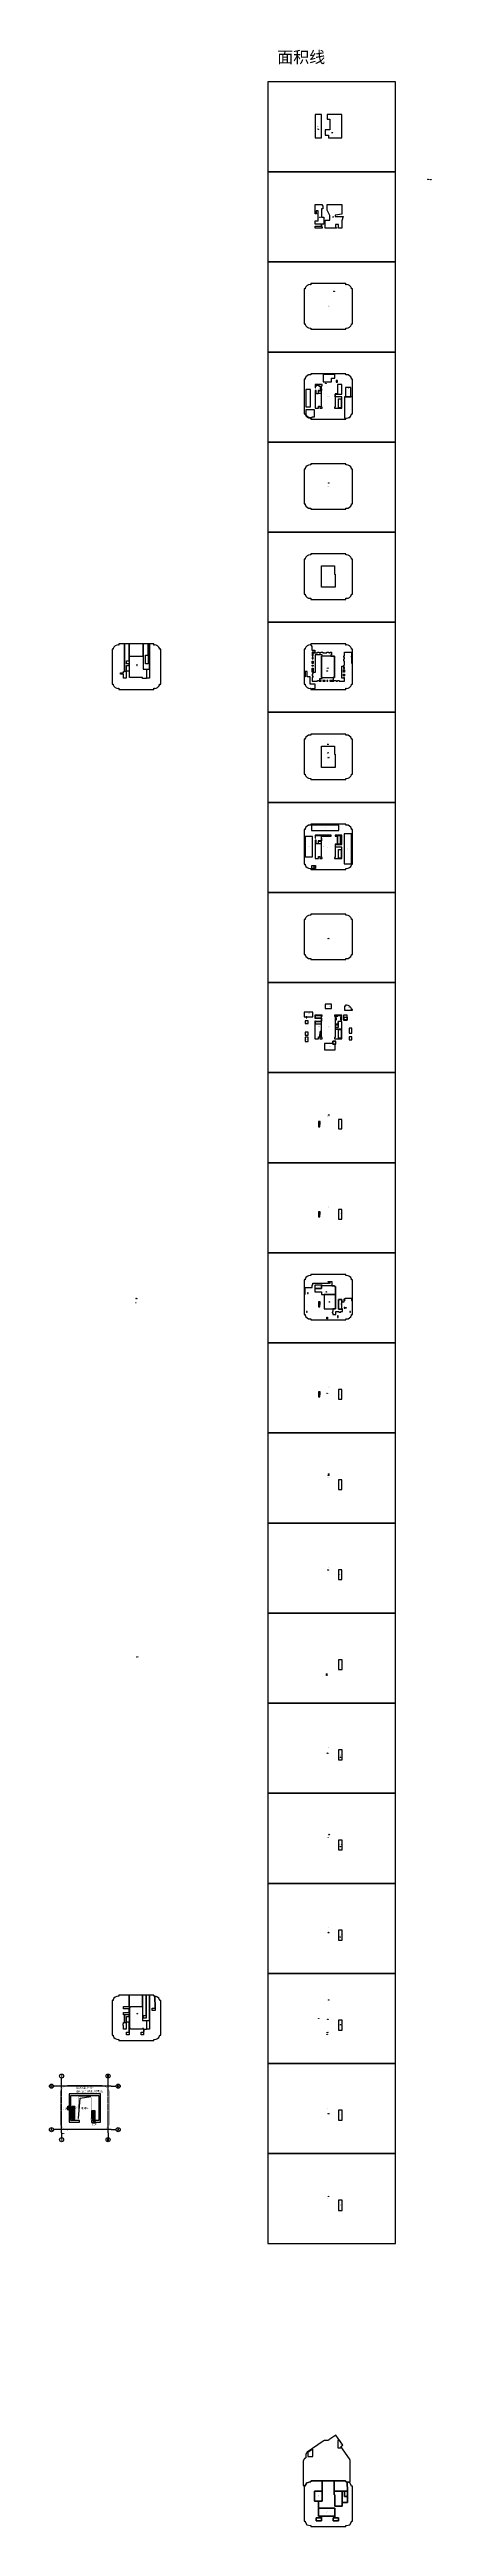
# Model space of a CAD drawing. Header units: millimetres. Extents: x 11476074 to 24729458, y -1239991 to 2813188.
# Drawn here: x 12935982 to 13314171, y 363113 to 2813156 of the extents above; entities that cross this region are included whole.
import ezdxf
from ezdxf.enums import TextEntityAlignment as Align

# ---------------------------------------------------------------- set-up
doc = ezdxf.new("R2010")
doc.units = ezdxf.units.MM
doc.header["$LTSCALE"] = 1000
doc.linetypes.add('DOTE', pattern=[2.42, 2, -0.2, 0.02, -0.2])
for name, color, linetype in [('00-防火分区示意', 251, 'Continuous'), ('A-ANNO-NOTE', 3, 'Continuous'), ('A-ANNO-TEXT', 7, 'Continuous'), ('A-AXIS', 18, 'DOTE'), ('A-AXIS-DIMS', 3, 'Continuous'), ('A-AXIS-TEXT', 7, 'Continuous'), ('A-FLOR-IDEN', 3, 'Continuous'), ('AXIS_TEXT', 7, 'Continuous'), ('DIM_ELEV', 3, 'Continuous'), ('GZDI-J建筑-防火分区示意', 6, 'Continuous'), ('PUB_HATCH', 8, 'Continuous'), ('SPACE', 7, 'Continuous')]:
    doc.layers.add(name, color=color, linetype=linetype)
doc.layers.add('商业面积', color=1, linetype='Continuous', plot=False)
doc.layers.add('酒店面积', color=2, linetype='Continuous', plot=False)
doc.styles.add('_TCH_AXIS', font='COMPLEX', dxfattribs={"bigfont": 'GBCBIG'})
doc.styles.add('_TCH_SPACE', font='SIMPLEX', dxfattribs={"bigfont": 'GBCBIG'})
doc.styles.add('COMPLEX', font='COMPLEX')
doc.styles.add('GP-ARIAL', font='arial.ttf')
doc.styles.get("Standard").update_dxf_attribs({"font": 'gbenor.shx', "bigfont": 'gbcbig.shx'})
doc.styles.add('宋体', font='', dxfattribs={"width": 0.65})
doc.styles.get('宋体').set_extended_font_data('SimSun')
pattern_1 = [(45, (-49708700.6, -2503238.5), (-390.966354, 390.966354), []), (135, (-49708700.6, -2503238.5), (-390.966354, -390.966354), [])]
pattern_2 = [(45, (-1164.75, 1495153.8), (-561.26601, 561.26601), [])]
pattern_3 = [(45, (-1256.8, 1485418.8), (-561.26601, 561.26601), [])]
pattern_4 = [(45, (-1164.75, 1584253.8), (-561.26601, 561.26601), [])]
pattern_5 = [(45, (-1256.8, 1574518.8), (-561.26601, 561.26601), [])]
pattern_6 = [(45, (-1164.75, 1673353.8), (-561.26601, 561.26601), [])]
pattern_7 = [(45, (-1256.8, 1663618.8), (-561.26601, 561.26601), [])]
pattern_8 = [(45, (-1164.75, 1762453.8), (-561.26601, 561.26601), [])]
pattern_9 = [(45, (-1256.8, 1752718.8), (-561.26601, 561.26601), [])]
pattern_10 = [(45, (-1164.75, 1851553.8), (-561.26601, 561.26601), [])]
pattern_11 = [(45, (-1256.8, 1841818.8), (-561.26601, 561.26601), [])]
pattern_12 = [(45, (-1164.75, 1940653.8), (-561.26601, 561.26601), [])]
pattern_13 = [(45, (-1256.8, 1930918.8), (-561.26601, 561.26601), [])]
pattern_14 = [(45, (0, 0), (-561.26601, 561.26601), [])]
pattern_15 = [(45, (-1164.75, 2029753.8), (-561.26601, 561.26601), [])]
pattern_16 = [(45, (-1256.8, 2020018.8), (-561.26601, 561.26601), [])]
pattern_17 = [(45, (-1164.75, 2118853.8), (-561.26601, 561.26601), [])]
pattern_18 = [(45, (-1256.8, 2109118.8), (-561.26601, 561.26601), [])]
pattern_19 = [(45, (-1164.75, 2207953.8), (-561.26601, 561.26601), [])]
pattern_20 = [(45, (-1256.8, 2198218.8), (-561.26601, 561.26601), [])]
pattern_21 = [(45, (-1164.75, 2297053.8), (-561.26601, 561.26601), [])]
pattern_22 = [(45, (0, 1008486.9), (-561.26601, 561.26601), [])]
pattern_23 = [(45, (-92.1, 998751.9), (-561.26601, 561.26601), [])]
pattern_24 = [(45, (-1164.75, 1316953.8), (-561.26601, 561.26601), [])]
pattern_25 = [(45, (-1256.8, 1307218.8), (-561.26601, 561.26601), [])]
pattern_26 = [(45, (-1164.75, 1406053.8), (-561.26601, 561.26601), [])]
pattern_27 = [(45, (-1256.8, 1396318.8), (-561.26601, 561.26601), [])]
pattern_28 = [(45, (-1256.8, 2287318.8), (-561.26601, 561.26601), [])]
pattern_29 = [(45, (-1164.75, 2386153.8), (-561.26601, 561.26601), [])]
pattern_30 = [(45, (-1256.8, 2376418.8), (-561.26601, 561.26601), [])]
pattern_31 = [(45, (-1164.75, 2475253.8), (-561.26601, 561.26601), [])]
pattern_32 = [(45, (-1256.8, 2465518.8), (-561.26601, 561.26601), [])]
pattern_33 = [(45, (-1164.75, 2564353.8), (-561.26601, 561.26601), [])]
pattern_34 = [(45, (-1256.8, 2554618.8), (-561.26601, 561.26601), [])]
pattern_35 = [(45, (-1164.75, 2653453.8), (-561.26601, 561.26601), [])]
pattern_36 = [(45, (-1256.8, 2643718.8), (-561.26601, 561.26601), [])]
pattern_37 = [(45, (-1164.75, 2742553.8), (-561.26601, 561.26601), [])]
pattern_38 = [(45, (-1256.8, 2732818.8), (-561.26601, 561.26601), [])]
pattern_39 = [(45, (-1164.75, 2831653.8), (-561.26601, 561.26601), [])]
pattern_40 = [(45, (-1256.8, 2821918.8), (-561.26601, 561.26601), [])]
pattern_41 = [(45, (-1164.75, 2920753.8), (-561.26601, 561.26601), [])]
pattern_42 = [(45, (-1256.8, 2911018.8), (-561.26601, 561.26601), [])]
pattern_43 = [(45, (-1164.75, 3009853.8), (-561.26601, 561.26601), [])]
pattern_44 = [(45, (-1256.8, 3000118.8), (-561.26601, 561.26601), [])]
pattern_45 = [(45, (-1164.75, 3098953.8), (-561.26601, 561.26601), [])]
pattern_46 = [(45, (-1256.8, 3089218.8), (-561.26601, 561.26601), [])]
pattern_47 = [(45, (-1164.75, 3188053.8), (-561.26601, 561.26601), [])]
pattern_48 = [(45, (-1256.8, 3178318.8), (-561.26601, 561.26601), [])]
pattern_49 = [(45, (-1164.75, 3277153.8), (-561.26601, 561.26601), [])]
pattern_50 = [(45, (-1256.8, 3267418.8), (-561.26601, 561.26601), [])]
pattern_51 = [(45, (-1164.75, 3366253.8), (-561.26601, 561.26601), [])]
pattern_52 = [(45, (-1256.8, 3356518.8), (-561.26601, 561.26601), [])]
pattern_53 = [(45, (-1231109.2, -1e-07), (-561.266008, 561.266008), [])]
pattern_54 = [(45, (-2262386.7, 42563.5), (-561.266008, 561.266008), [])]
pattern_55 = [(45, (-2262386.7, 42563.6), (-561.266008, 561.266008), [])]
pattern_56 = [(45, (-2262386.65, 42526.9), (-561.266008, 561.266008), [])]

# ---------------------------------------------------------------- blocks, each defined once
blk = doc.blocks.new('fdsafda')
at = {"color": 70}
for points in [[(12568097, 2748969), (12568097, 2725669), (12574597, 2725669), (12574597, 2748969)], [(12580037, 2659869), (12588197, 2659869), (12588197, 2659869), (12594497, 2659869), (12594497, 2650469), (12588197, 2649169), (12588197, 2647869), (12596097, 2647869), (12594497, 2643619), (12594497, 2643619), (12594497, 2636569), (12591197, 2636569), (12591197, 2640119), (12588397, 2640119), (12588397, 2637169), (12589397, 2637169), (12589397, 2636569), (12577997, 2636569), (12577997, 2638319), (12577997, 2638319), (12577997, 2644469), (12582797, 2644469), (12582797, 2649069), (12580037, 2654269)], [(12590797, 448113), (12590797, 440913), (12593362, 440913), (12594192, 441495), (12593789, 442070), (12595699, 443409), (12592222, 448366), (12591922, 448253), (12591611, 448173), (12591294, 448126)], [(12565789, 439613), (12560897, 436201), (12560897, 432413), (12565797, 432413)]]:
    blk.add_lwpolyline(points, close=True, dxfattribs=at)
for points in [[(12587997, 2725669), (12594497, 2725669), (12594497, 2748969), (12588197, 2748969), (12588197, 2748969), (12580037, 2748969), (12580037, 2744361), (12582797, 2744361), (12582797, 2741561), (12582797, 2741561), (12582797, 2733569), (12577997, 2733569), (12577997, 2728619), (12581597, 2728619), (12581597, 2727569), (12581597, 2727419), (12581597, 2725669), (12587997, 2725669), (12587997, 2725669)], [(12568097, 2654070), (12568097, 2659869), (12575297, 2659869), (12575297, 2658969), (12575797, 2658969), (12575797, 2655669), (12574597, 2655669), (12574597, 2647219), (12576697, 2647219), (12576697, 2640569), (12574597, 2640569), (12574597, 2637669), (12575297, 2637669), (12575297, 2636569), (12568097, 2636569), (12568097, 2638369), (12574397, 2638369), (12574397, 2640569), (12568097, 2640569), (12568097, 2643769), (12571297, 2643769), (12571297, 2650669), (12571097, 2650669), (12571097, 2651069), (12571297, 2651069), (12571297, 2653769), (12569297, 2653769), (12569297, 2651069), (12569497, 2651069), (12569497, 2650669), (12568097, 2650669), (12568097, 2651619), (12568097, 2651619), (12568097, 2654069)]]:
    blk.add_lwpolyline(points, dxfattribs=at)
at = {"color": 2}
for points in [[(12598547, 2581619), (12597167, 2581619), (12596717, 2581619), (12565877, 2581619), (12565427, 2581619), (12564047, 2581619), (12564047, 2580544), (12563497, 2580544), (12563497, 2580619), (12563454, 2580619), (12563447, 2580619), (12561773, 2580382), (12560254, 2579639), (12559039, 2578463), (12558247, 2576969), (12558247, 2576919), (12558347, 2576919), (12558347, 2576369), (12557247, 2576369), (12557247, 2541869), (12558322, 2541869), (12558322, 2541319), (12558247, 2541319), (12558247, 2541269), (12559039, 2539775), (12560254, 2538599), (12561773, 2537856), (12563447, 2537619), (12563497, 2537619), (12563497, 2537694), (12564047, 2537694), (12564047, 2536619), (12598547, 2536619), (12598547, 2537694), (12599097, 2537694), (12599097, 2537619), (12599147, 2537619), (12600821, 2537856), (12602340, 2538599), (12603555, 2539775), (12604347, 2541269), (12604347, 2541319), (12604247, 2541319), (12604247, 2541869), (12605347, 2541869), (12605347, 2576369), (12604247, 2576369), (12604247, 2576919), (12604319, 2576919), (12604347, 2576919), (12604347, 2576969), (12603555, 2578463), (12602340, 2579639), (12600821, 2580382), (12599147, 2580619), (12599097, 2580619), (12599097, 2580544), (12598547, 2580544)], [(12598547, 2492519), (12597167, 2492519), (12596717, 2492519), (12565877, 2492519), (12565427, 2492519), (12564047, 2492519), (12564047, 2491444), (12563497, 2491444), (12563497, 2491519), (12563454, 2491519), (12563447, 2491519), (12561773, 2491282), (12560254, 2490539), (12559039, 2489363), (12558247, 2487869), (12558247, 2487819), (12558347, 2487819), (12558347, 2487269), (12557247, 2487269), (12557247, 2452769), (12558322, 2452769), (12558322, 2452219), (12558247, 2452219), (12558247, 2452169), (12559039, 2450675), (12560254, 2449499), (12561773, 2448756), (12563447, 2448519), (12563497, 2448519), (12563497, 2448594), (12564047, 2448594), (12564047, 2447519), (12598547, 2447519), (12598547, 2448594), (12599097, 2448594), (12599097, 2448519), (12599147, 2448519), (12600821, 2448756), (12602340, 2449499), (12603555, 2450675), (12604347, 2452169), (12604347, 2452219), (12604247, 2452219), (12604247, 2452769), (12605347, 2452769), (12605347, 2487269), (12604247, 2487269), (12604247, 2487819), (12604319, 2487819), (12604347, 2487819), (12604347, 2487869), (12603555, 2489363), (12602340, 2490539), (12600821, 2491282), (12599147, 2491519), (12599097, 2491519), (12599097, 2491444), (12598547, 2491444)], [(12559297, 2459719), (12563697, 2459719), (12563697, 2477001), (12559097, 2477001), (12559097, 2459719)], [(12571497, 2475769), (12571297, 2475769), (12571297, 2472869), (12571097, 2472869), (12571097, 2472669), (12569497, 2472669), (12569497, 2472869), (12569297, 2472869), (12569297, 2475869), (12568097, 2475869), (12568097, 2458369), (12571597, 2458369), (12571597, 2460369), (12572797, 2460369), (12572797, 2458369), (12575297, 2458369), (12575297, 2459469), (12574597, 2459469), (12574597, 2480569), (12575297, 2480569), (12575297, 2481669), (12568097, 2481669), (12568097, 2478669), (12568497, 2478669), (12568497, 2480469), (12569897, 2480469), (12569897, 2481269), (12571897, 2481269), (12571897, 2480269), (12574197, 2480269), (12574197, 2478869), (12573297, 2478869), (12573297, 2477469), (12574397, 2477469), (12574397, 2475769), (12571498, 2475769), (12571498, 2475569), (12574197, 2475569), (12574197, 2472869), (12571497, 2472869)], [(12576232, 2491423), (12576232, 2484519), (12584397, 2484519), (12584397, 2488123), (12587597, 2488123), (12587597, 2491623), (12576232, 2491623)], [(12594097, 2467518), (12594097, 2458769), (12591497, 2458769), (12591497, 2467519), (12594497, 2467519), (12594497, 2469669), (12588197, 2469669), (12588197, 2472269), (12594497, 2472269), (12594497, 2481669), (12590197, 2481669), (12590197, 2472669), (12587997, 2472669), (12587997, 2459469), (12587297, 2459469), (12587297, 2458369), (12588197, 2458369), (12588197, 2458369), (12594491, 2458369), (12594491, 2458369), (12594497, 2458369), (12594497, 2467518)], [(12588947, 2484219), (12590347, 2484219), (12590347, 2485819), (12588947, 2485819)], [(12603597, 2478940), (12598197, 2478940), (12598197, 2469469), (12603597, 2469469)], [(12605347, 2469469), (12597347, 2469469), (12597347, 2448544), (12598547, 2448544), (12599116, 2448544), (12599122, 2448519), (12599211, 2448519), (12602495, 2449276), (12604299, 2452083), (12604347, 2452094), (12604347, 2452194), (12604322, 2452210), (12604322, 2452769), (12605245, 2452769), (12605245, 2452889), (12605347, 2452889)], [(12598547, 2403419), (12597167, 2403419), (12596717, 2403419), (12565877, 2403419), (12565427, 2403419), (12564047, 2403419), (12564047, 2402344), (12563497, 2402344), (12563497, 2402419), (12563454, 2402419), (12563447, 2402419), (12561773, 2402182), (12560254, 2401439), (12559039, 2400263), (12558247, 2398769), (12558247, 2398719), (12558347, 2398719), (12558347, 2398169), (12557247, 2398169), (12557247, 2363669), (12558322, 2363669), (12558322, 2363119), (12558247, 2363119), (12558247, 2363069), (12559039, 2361575), (12560254, 2360399), (12561773, 2359656), (12563447, 2359419), (12563497, 2359419), (12563497, 2359494), (12564047, 2359494), (12564047, 2358419), (12598547, 2358419), (12598547, 2359494), (12599097, 2359494), (12599097, 2359419), (12599147, 2359419), (12600821, 2359656), (12602340, 2360399), (12603555, 2361575), (12604347, 2363069), (12604347, 2363119), (12604247, 2363119), (12604247, 2363669), (12605347, 2363669), (12605347, 2398169), (12604247, 2398169), (12604247, 2398719), (12604319, 2398719), (12604347, 2398719), (12604347, 2398769), (12603555, 2400263), (12602340, 2401439), (12600821, 2402182), (12599147, 2402419), (12599097, 2402419), (12599097, 2402344), (12598547, 2402344)], [(12598547, 2314319), (12597167, 2314319), (12596717, 2314319), (12565877, 2314319), (12565427, 2314319), (12564047, 2314319), (12564047, 2313244), (12563497, 2313244), (12563497, 2313319), (12563454, 2313319), (12563447, 2313319), (12561773, 2313082), (12560254, 2312339), (12559039, 2311163), (12558247, 2309669), (12558247, 2309619), (12558347, 2309619), (12558347, 2309069), (12557247, 2309069), (12557247, 2274569), (12558322, 2274569), (12558322, 2274019), (12558247, 2274019), (12558247, 2273969), (12559039, 2272475), (12560254, 2271299), (12561773, 2270556), (12563447, 2270319), (12563497, 2270319), (12563497, 2270394), (12564047, 2270394), (12564047, 2269319), (12598547, 2269319), (12598547, 2270394), (12599097, 2270394), (12599097, 2270319), (12599147, 2270319), (12600821, 2270556), (12602340, 2271299), (12603555, 2272475), (12604347, 2273969), (12604347, 2274019), (12604247, 2274019), (12604247, 2274569), (12605347, 2274569), (12605347, 2309069), (12604247, 2309069), (12604247, 2309619), (12604319, 2309619), (12604347, 2309619), (12604347, 2309669), (12603555, 2311163), (12602340, 2312339), (12600821, 2313082), (12599147, 2313319), (12599097, 2313319), (12599097, 2313244), (12598547, 2313244)], [(12587297, 2302369), (12587297, 2294369), (12587997, 2294369), (12587997, 2281269), (12574597, 2281269), (12574597, 2302369), (12587297, 2302369)], [(12408407, 2225219), (12404077, 2225219), (12404077, 2200219), (12404077, 2191469), (12401477, 2191469), (12401477, 2200219), (12404077, 2200219), (12404077, 2225219), (12403077, 2225219), (12403077, 2213969), (12403077, 2205469), (12400377, 2205469), (12400377, 2213969), (12403077, 2213969), (12403077, 2225219), (12397977, 2225219), (12397977, 2213269), (12397977, 2200219), (12401177, 2200219), (12401177, 2191069), (12399377, 2191069), (12399377, 2191069), (12397277, 2191069), (12397277, 2192169), (12384577, 2192169), (12384577, 2213269), (12397977, 2213269), (12397977, 2225219), (12384177, 2225219), (12384177, 2208369), (12384177, 2198369), (12381477, 2198369), (12381477, 2203969), (12384177, 2203969), (12384177, 2205569), (12381477, 2205569), (12381477, 2208369), (12384177, 2208369), (12384177, 2225219), (12379477, 2225219), (12379477, 2198169), (12381277, 2198169), (12381277, 2191469), (12378477, 2191469), (12378477, 2195219), (12378277, 2195219), (12378277, 2195319), (12375477, 2195319), (12375477, 2196719), (12378477, 2196719), (12378477, 2198069), (12379477, 2198069), (12379477, 2198169), (12379477, 2225219), (12374147, 2225219), (12374027, 2225219), (12374027, 2225143), (12374027, 2224144), (12373477, 2224144), (12373477, 2224219), (12373427, 2224219), (12371753, 2223982), (12370234, 2223239), (12369019, 2222063), (12368227, 2220569), (12368227, 2220519), (12368327, 2220519), (12368327, 2219969), (12367329, 2219969), (12367227, 2219969), (12367227, 2219849), (12367227, 2185589), (12367227, 2185469), (12367329, 2185469), (12368302, 2185469), (12368302, 2184919), (12368227, 2184919), (12368227, 2184869), (12369019, 2183375), (12370234, 2182199), (12371753, 2181456), (12373427, 2181219), (12373477, 2181219), (12373477, 2181294), (12374027, 2181294), (12374027, 2180295), (12374027, 2180219), (12374147, 2180219), (12408407, 2180219), (12408527, 2180219), (12408527, 2180295), (12408527, 2181294), (12409077, 2181294), (12409077, 2181219), (12409127, 2181219), (12410801, 2181456), (12412320, 2182199), (12413535, 2183375), (12414327, 2184869), (12414327, 2184919), (12414227, 2184919), (12414227, 2185469), (12415225, 2185469), (12415327, 2185469), (12415327, 2185589), (12415327, 2219849), (12415327, 2219969), (12415225, 2219969), (12414227, 2219969), (12414227, 2220519), (12414327, 2220519), (12414327, 2220569), (12413535, 2222063), (12412320, 2223239), (12410801, 2223982), (12409127, 2224219), (12409077, 2224219), (12409077, 2224144), (12408527, 2224144), (12408527, 2225219), (12408407, 2225219)], [(12598547, 2225219), (12597167, 2225219), (12596717, 2225219), (12565877, 2225219), (12565427, 2225219), (12564047, 2225219), (12564047, 2224144), (12563497, 2224144), (12563497, 2224219), (12563454, 2224219), (12563447, 2224219), (12561773, 2223982), (12560254, 2223239), (12559039, 2222063), (12558247, 2220569), (12558247, 2220519), (12558347, 2220519), (12558347, 2219969), (12557247, 2219969), (12557247, 2185469), (12558322, 2185469), (12558322, 2184919), (12558247, 2184919), (12558247, 2184869), (12559039, 2183375), (12560254, 2182199), (12561773, 2181456), (12563447, 2181219), (12563497, 2181219), (12563497, 2181294), (12564047, 2181294), (12564047, 2180219), (12598547, 2180219), (12598547, 2181294), (12599097, 2181294), (12599097, 2181219), (12599147, 2181219), (12600821, 2181456), (12602340, 2182199), (12603555, 2183375), (12604347, 2184869), (12604347, 2184919), (12604247, 2184919), (12604247, 2185469), (12605347, 2185469), (12605347, 2219969), (12604247, 2219969), (12604247, 2220519), (12604319, 2220519), (12604347, 2220519), (12604347, 2220569), (12603555, 2222063), (12602340, 2223239), (12600821, 2223982), (12599147, 2224219), (12599097, 2224219), (12599097, 2224144), (12598547, 2224144)], [(12605347, 2219969), (12604247, 2219969), (12604247, 2220519), (12604347, 2220519), (12604347, 2220569), (12603555, 2222063), (12602340, 2223239), (12600821, 2223982), (12599147, 2224219), (12599097, 2224219), (12599097, 2224144), (12598547, 2224144), (12598547, 2225219), (12597167, 2225219), (12596717, 2225219), (12565877, 2225219), (12565427, 2225219), (12564047, 2225219), (12564047, 2224144), (12564047, 2224019), (12564397, 2224019), (12564397, 2223219), (12564997, 2223219), (12564997, 2219019), (12567947, 2219019), (12567947, 2217169), (12565297, 2217169), (12565297, 2213569), (12566197, 2213569), (12566197, 2216269), (12570447, 2216269), (12570447, 2216969), (12572347, 2216969), (12572347, 2216269), (12573897, 2216269), (12573897, 2216969), (12575897, 2216969), (12575897, 2216269), (12579897, 2216269), (12579897, 2216969), (12581847, 2216969), (12581847, 2216269), (12582947, 2216269), (12582947, 2216969), (12584497, 2216969), (12584497, 2214369), (12583897, 2214369), (12583897, 2213269), (12587297, 2213269), (12587297, 2192169), (12586097, 2192169), (12586097, 2189169), (12582697, 2189169), (12582697, 2188269), (12586697, 2188269), (12586697, 2188969), (12588897, 2188969), (12588897, 2188269), (12590247, 2188269), (12590247, 2188969), (12592147, 2188969), (12592147, 2188269), (12597297, 2188269), (12597297, 2191869), (12596397, 2191869), (12596397, 2191269), (12594497, 2191269), (12594497, 2203169), (12596597, 2203169), (12596597, 2204119), (12597297, 2204119), (12597297, 2208119), (12596597, 2208119), (12596597, 2210319), (12597297, 2210319), (12597297, 2211669), (12596597, 2211669), (12596597, 2213569), (12597297, 2213569), (12597297, 2216969), (12604097, 2216969), (12604097, 2213019), (12603997, 2213019), (12603997, 2212219), (12604097, 2212219), (12604097, 2206419), (12604097, 2206219), (12605347, 2206219)], [(12574597, 2213269), (12575297, 2213269), (12575297, 2214369), (12568097, 2214369), (12568097, 2209769), (12568097, 2196919), (12565997, 2196919), (12565997, 2195319), (12565297, 2195319), (12565297, 2193769), (12565997, 2193769), (12565997, 2191869), (12565297, 2191869), (12565297, 2188269), (12570447, 2188269), (12570447, 2188969), (12572347, 2188969), (12572347, 2188269), (12574116, 2188269), (12574116, 2189169), (12572997, 2189169), (12572997, 2191069), (12575297, 2191069), (12575297, 2192169), (12574597, 2192169)], [(12565297, 2210319), (12566197, 2210319), (12566197, 2211669), (12565297, 2211669)], [(12565297, 2208119), (12566197, 2208119), (12566197, 2205919), (12565297, 2205919)], [(12574597, 2192169), (12587297, 2192169), (12587297, 2213269), (12574597, 2213269)], [(12563232, 2192619), (12560397, 2192619), (12560397, 2197819), (12558497, 2197819), (12558497, 2192619), (12557247, 2192619), (12557247, 2185469), (12558322, 2185469), (12558322, 2184919), (12558247, 2184919), (12558247, 2184869), (12559039, 2183375), (12560254, 2182199), (12561773, 2181456), (12563447, 2181219), (12563497, 2181219), (12563497, 2181294), (12564047, 2181294), (12564047, 2180219), (12565197, 2180219), (12565197, 2181119), (12568122, 2181119), (12568122, 2185272), (12563232, 2185272)], [(12565297, 2204369), (12566197, 2204369), (12566197, 2203269), (12565297, 2203269)], [(12565297, 2201319), (12566197, 2201319), (12566197, 2197319), (12565297, 2197319)], [(12575897, 2188269), (12578097, 2188269), (12578097, 2189169), (12575897, 2189169)], [(12579647, 2188269), (12580747, 2188269), (12580747, 2189169), (12579647, 2189169)], [(12596397, 2201069), (12597297, 2201069), (12597297, 2202169), (12596397, 2202169)], [(12596397, 2199519), (12597297, 2199519), (12597297, 2197319), (12596397, 2197319)], [(12596397, 2195319), (12597297, 2195319), (12597297, 2193769), (12596397, 2193769)], [(12598547, 2136119), (12597167, 2136119), (12596717, 2136119), (12565877, 2136119), (12565427, 2136119), (12564047, 2136119), (12564047, 2135044), (12563497, 2135044), (12563497, 2135119), (12563454, 2135119), (12563447, 2135119), (12561773, 2134882), (12560254, 2134139), (12559039, 2132963), (12558247, 2131469), (12558247, 2131419), (12558347, 2131419), (12558347, 2130869), (12557247, 2130869), (12557247, 2096369), (12558322, 2096369), (12558322, 2095819), (12558247, 2095819), (12558247, 2095769), (12559039, 2094275), (12560254, 2093099), (12561773, 2092356), (12563447, 2092119), (12563497, 2092119), (12563497, 2092194), (12564047, 2092194), (12564047, 2091119), (12598547, 2091119), (12598547, 2092194), (12599097, 2092194), (12599097, 2092119), (12599147, 2092119), (12600821, 2092356), (12602340, 2093099), (12603555, 2094275), (12604347, 2095769), (12604347, 2095819), (12604247, 2095819), (12604247, 2096369), (12605347, 2096369), (12605347, 2130869), (12604247, 2130869), (12604247, 2131419), (12604319, 2131419), (12604347, 2131419), (12604347, 2131469), (12603555, 2132963), (12602340, 2134139), (12600821, 2134882), (12599147, 2135119), (12599097, 2135119), (12599097, 2135044), (12598547, 2135044)], [(12587297, 2124169), (12587297, 2116169), (12587997, 2116169), (12587997, 2103069), (12574597, 2103069), (12574597, 2124169), (12587297, 2124169)], [(12598547, 2047019), (12597167, 2047019), (12596717, 2047019), (12565877, 2047019), (12565427, 2047019), (12564047, 2047019), (12564047, 2045944), (12563497, 2045944), (12563497, 2046019), (12563454, 2046019), (12563447, 2046019), (12561773, 2045782), (12560254, 2045039), (12559039, 2043863), (12558247, 2042369), (12558247, 2042319), (12558347, 2042319), (12558347, 2041769), (12557247, 2041769), (12557247, 2007269), (12558322, 2007269), (12558322, 2006719), (12558247, 2006719), (12558247, 2006669), (12559039, 2005175), (12560254, 2003999), (12561773, 2003256), (12563447, 2003019), (12563497, 2003019), (12563497, 2003094), (12564047, 2003094), (12564047, 2002019), (12598547, 2002019), (12598547, 2003094), (12599097, 2003094), (12599097, 2003019), (12599147, 2003019), (12600821, 2003256), (12602340, 2003999), (12603555, 2005175), (12604347, 2006669), (12604347, 2006719), (12604247, 2006719), (12604247, 2007269), (12605347, 2007269), (12605347, 2041769), (12604247, 2041769), (12604247, 2042319), (12604319, 2042319), (12604347, 2042319), (12604347, 2042369), (12603555, 2043863), (12602340, 2045039), (12600821, 2045782), (12599147, 2046019), (12599097, 2046019), (12599097, 2045944), (12598547, 2045944)], [(12558397, 2014669), (12565597, 2014669), (12565597, 2034819), (12558397, 2034819)], [(12564747, 2040569), (12591597, 2040569), (12591597, 2045969), (12564747, 2045969)], [(12574597, 2027369), (12571497, 2027369), (12571497, 2030169), (12574197, 2030169), (12574197, 2027370), (12574597, 2027370), (12574597, 2035069), (12584153, 2035069), (12584153, 2036169), (12568097, 2036169), (12568097, 2033169), (12568497, 2033169), (12568497, 2035769), (12574197, 2035769), (12574197, 2033169), (12574397, 2033169), (12574397, 2030369), (12571297, 2030369), (12571297, 2027369), (12569297, 2027369), (12569297, 2031206), (12568097, 2031206), (12568097, 2012869), (12571597, 2012869), (12571597, 2014869), (12572797, 2014869), (12572797, 2012869), (12575297, 2012869), (12575297, 2013969), (12574597, 2013969)], [(12591497, 2012869), (12591497, 2022019), (12594097, 2022019), (12594097, 2013269), (12591498, 2013269), (12591498, 2012869), (12594497, 2012869), (12594497, 2024169), (12588397, 2024169), (12588397, 2026769), (12594497, 2026769), (12594497, 2036169), (12593097, 2036169), (12593097, 2027169), (12590397, 2027169), (12590397, 2035769), (12593096, 2035769), (12593096, 2036169), (12587997, 2036169), (12587997, 2035069), (12590197, 2035069), (12590197, 2027169), (12587997, 2027169), (12587997, 2013969), (12587297, 2013969), (12587297, 2012869)], [(12604292, 2037468), (12596997, 2037468), (12596997, 2007619), (12604292, 2007619)], [(12564997, 2006019), (12568542, 2006019), (12568542, 2002919), (12564997, 2002919)], [(12598547, 1957919), (12597167, 1957919), (12596717, 1957919), (12565877, 1957919), (12565427, 1957919), (12564047, 1957919), (12564047, 1956844), (12563497, 1956844), (12563497, 1956919), (12563454, 1956919), (12563447, 1956919), (12561773, 1956682), (12560254, 1955939), (12559039, 1954763), (12558247, 1953269), (12558247, 1953219), (12558347, 1953219), (12558347, 1952669), (12557247, 1952669), (12557247, 1918169), (12558322, 1918169), (12558322, 1917619), (12558247, 1917619), (12558247, 1917569), (12559039, 1916075), (12560254, 1914899), (12561773, 1914156), (12563447, 1913919), (12563497, 1913919), (12563497, 1913994), (12564047, 1913994), (12564047, 1912919), (12598547, 1912919), (12598547, 1913994), (12599097, 1913994), (12599097, 1913919), (12599147, 1913919), (12600821, 1914156), (12602340, 1914899), (12603555, 1916075), (12604347, 1917569), (12604347, 1917619), (12604247, 1917619), (12604247, 1918169), (12605347, 1918169), (12605347, 1952669), (12604247, 1952669), (12604247, 1953219), (12604319, 1953219), (12604347, 1953219), (12604347, 1953269), (12603555, 1954763), (12602340, 1955939), (12600821, 1956682), (12599147, 1956919), (12599097, 1956919), (12599097, 1956844), (12598547, 1956844)], [(12584397, 1868819), (12578197, 1868819), (12578197, 1864519), (12584397, 1864519), (12584397, 1866069), (12584397, 1866069), (12584397, 1866769), (12584397, 1866769)], [(12599097, 1867744), (12598547, 1867744), (12598547, 1867794), (12598197, 1867794), (12598197, 1866819), (12597397, 1866819), (12597397, 1863069), (12602697, 1863069), (12602697, 1863069), (12603397, 1863069), (12603397, 1863069), (12605347, 1863069), (12605347, 1863449), (12605347, 1863569), (12605245, 1863569), (12604247, 1863569), (12604247, 1864119), (12604347, 1864119), (12604347, 1864169), (12603555, 1865663), (12602340, 1866839), (12600821, 1867582), (12599148, 1867817), (12599097, 1867819)], [(12559897, 1860919), (12559197, 1860919), (12559197, 1860919), (12557247, 1860919), (12557247, 1856419), (12565797, 1856419), (12565797, 1858669), (12565797, 1858669), (12565797, 1860918), (12564797, 1860918), (12564797, 1860919), (12559897, 1860919)], [(12561153, 1852241), (12558262, 1852241), (12558262, 1849819), (12561153, 1849819)], [(12559847, 1841214), (12559147, 1841214), (12559147, 1841214), (12558262, 1841214), (12558262, 1838192), (12561153, 1838192), (12561153, 1841214), (12559847, 1841214)], [(12575297, 1858169), (12567897, 1858169), (12567897, 1854969), (12574397, 1854969), (12574397, 1852169), (12574197, 1852169), (12574197, 1851869), (12573248, 1851869), (12573248, 1851669), (12574197, 1851669), (12574197, 1849269), (12568497, 1849269), (12568497, 1851669), (12573247, 1851669), (12573247, 1851869), (12568497, 1851869), (12568497, 1852169), (12567897, 1852169), (12567897, 1834469), (12571597, 1834469), (12571597, 1836669), (12572797, 1836669), (12572797, 1836769), (12572897, 1836769), (12572897, 1839019), (12573247, 1839019), (12573247, 1841819), (12574197, 1841819), (12574597, 1841819), (12574597, 1855169), (12568497, 1855169), (12568497, 1857569), (12574197, 1857569), (12574197, 1855170), (12574597, 1855170), (12574597, 1856869), (12575297, 1856869)], [(12594697, 1844019), (12594097, 1844019), (12594097, 1843819), (12594097, 1835319), (12591497, 1835319), (12591497, 1843819), (12594097, 1843819), (12594097, 1844019), (12587997, 1844019), (12587997, 1835769), (12587297, 1835769), (12587297, 1834469), (12594697, 1834469)], [(12601821, 1840097), (12604447, 1840089), (12604447, 1845188), (12601821, 1845188)], [(12558262, 1832049), (12561153, 1832049), (12561153, 1836219), (12558262, 1836219)], [(12577597, 1830017), (12577597, 1823819), (12588007, 1823819), (12588007, 1826369), (12587997, 1826369), (12587997, 1827819), (12587997, 1827819), (12587997, 1829169), (12585647, 1829169), (12585647, 1830017)], [(12604447, 1836582), (12601821, 1836582), (12601821, 1833660), (12604447, 1833660)], [(12573247, 1752719), (12571447, 1752719), (12571447, 1749919), (12571447, 1747669), (12572897, 1747669), (12572897, 1749919), (12573247, 1749919)], [(12591397, 1745469), (12594597, 1745469), (12594597, 1754919), (12591397, 1754919)], [(12573247, 1663619), (12571447, 1663619), (12571447, 1660819), (12571447, 1658569), (12572897, 1658569), (12572897, 1660819), (12573247, 1660819)], [(12591397, 1656369), (12594597, 1656369), (12594597, 1665819), (12591397, 1665819)], [(12598547, 1601519), (12597167, 1601519), (12596717, 1601519), (12565877, 1601519), (12565427, 1601519), (12564047, 1601519), (12564047, 1600444), (12563497, 1600444), (12563497, 1600519), (12563454, 1600519), (12563447, 1600519), (12561773, 1600282), (12560254, 1599539), (12559039, 1598363), (12558247, 1596869), (12558247, 1596819), (12558347, 1596819), (12558347, 1596269), (12557247, 1596269), (12557247, 1561769), (12558322, 1561769), (12558322, 1561219), (12558247, 1561219), (12558247, 1561169), (12559039, 1559675), (12560254, 1558499), (12561773, 1557756), (12563447, 1557519), (12563497, 1557519), (12563497, 1557594), (12564047, 1557594), (12564047, 1556519), (12598547, 1556519), (12598547, 1557594), (12599097, 1557594), (12599097, 1557519), (12599147, 1557519), (12600821, 1557756), (12602340, 1558499), (12603555, 1559675), (12604347, 1561169), (12604347, 1561219), (12604247, 1561219), (12604247, 1561769), (12605347, 1561769), (12605347, 1596269), (12604247, 1596269), (12604247, 1596819), (12604319, 1596819), (12604347, 1596819), (12604347, 1596869), (12603555, 1598363), (12602340, 1599539), (12600821, 1600282), (12599147, 1600519), (12599097, 1600519), (12599097, 1600444), (12598547, 1600444)], [(12587347, 1590369), (12584362, 1590369), (12583964, 1590369), (12580457, 1590369), (12579680, 1590369), (12574397, 1590369), (12574397, 1587769), (12567896, 1587769), (12567896, 1584469), (12574397, 1584469), (12574397, 1581619), (12588216, 1581619), (12588216, 1589569), (12587347, 1589569)], [(12573247, 1574519), (12571447, 1574519), (12571447, 1571719), (12571447, 1569469), (12572897, 1569469), (12572897, 1571719), (12573247, 1571719)], [(12594597, 1576719), (12591397, 1576719), (12591397, 1567269), (12594597, 1567269), (12594597, 1567369), (12594697, 1567369), (12594697, 1574519), (12594597, 1574519)], [(12573247, 1485419), (12571447, 1485419), (12571447, 1482619), (12571447, 1480369), (12572897, 1480369), (12572897, 1482619), (12573247, 1482619)], [(12591397, 1478169), (12594597, 1478169), (12594597, 1487619), (12591397, 1487619)], [(12591397, 1388969), (12594697, 1388969), (12594697, 1398519), (12591397, 1398519)], [(12591397, 1299869), (12594697, 1299869), (12594697, 1309419), (12591397, 1309419)], [(12591397, 1210619), (12594947, 1210619), (12594947, 1220319), (12591397, 1220319)], [(12591397, 1121519), (12594847, 1121519), (12594847, 1131219), (12591397, 1131219)], [(12591397, 1032269), (12594997, 1032269), (12594997, 1042119), (12591397, 1042119)], [(12591397, 943169), (12594997, 943169), (12594997, 953019), (12591397, 953019)], [(12591397, 943169), (12594997, 943169), (12594997, 953019), (12591397, 953019)], [(12591397, 854069), (12595097, 854069), (12595097, 858834), (12594297, 858834), (12594297, 859719), (12595097, 859719), (12595097, 861569), (12594997, 861567), (12594997, 863919), (12591397, 863919)], [(12591397, 764869), (12595097, 764869), (12595097, 774819), (12591397, 774819)], [(12591397, 675769), (12595097, 675769), (12595097, 685719), (12591397, 685719)], [(12564247, 408123), (12564247, 408113), (12564247, 408038), (12564047, 408038), (12564047, 407113), (12563472, 407113), (12560111, 406339), (12558247, 403438), (12558247, 402863), (12557349, 402863), (12557349, 402663), (12557247, 402663), (12557247, 368484), (12557349, 368484), (12557349, 368363), (12558247, 368363), (12558247, 367788), (12560111, 364887), (12563472, 364113), (12564047, 364113), (12564047, 363113), (12598547, 363113), (12598547, 364113), (12599122, 364113), (12602482, 364887), (12604347, 367788), (12604347, 368363), (12605323, 368363), (12605323, 368563), (12605347, 368563), (12605347, 402863), (12604347, 402863), (12604347, 403438), (12602482, 406339), (12599797, 406958), (12600177, 397913), (12600177, 392613), (12600177, 386913), (12600177, 386913), (12597177, 386913), (12597177, 386913), (12600177, 386913), (12600177, 392613), (12597177, 392613), (12597177, 397913), (12600177, 397913), (12599797, 406958), (12599122, 407113), (12598547, 407113), (12598547, 408038), (12598347, 408037), (12598347, 408113), (12586997, 408113), (12586997, 397863), (12595097, 397863), (12595097, 397913), (12597177, 397913), (12595097, 397913), (12595097, 386913), (12597177, 386913), (12595097, 386913), (12595097, 383313), (12587597, 383313), (12587597, 394363), (12586997, 394363), (12586997, 397863), (12586997, 408113), (12575196, 408113), (12575196, 397863), (12575196, 388182), (12571497, 388182), (12571497, 386469), (12571497, 381163), (12587597, 381163), (12587597, 372424), (12587597, 373363), (12587597, 371563), (12591227, 371563), (12591227, 368563), (12585927, 368563), (12585927, 371563), (12587597, 371563), (12587597, 373363), (12574477, 373363), (12574477, 371563), (12574477, 368563), (12569177, 368563), (12569177, 371563), (12574477, 371563), (12574477, 373363), (12571497, 373363), (12571497, 381163), (12571497, 386469), (12571497, 388182), (12567497, 388182), (12567497, 397863), (12575196, 397863), (12575196, 408113)]]:
    blk.add_lwpolyline(points, close=True, dxfattribs=at)
blk.add_lwpolyline([(12567547, 2456419), (12567547, 2456619), (12559097, 2456619), (12559097, 2453919), (12559097, 2453119), (12558847, 2453119), (12558847, 2452515, 0.33437233), (12563464, 2449189), (12565197, 2449189), (12565197, 2449769), (12567547, 2449769)], format="xyb", close=True, dxfattribs=at)
at = {"color": 1}
for points in [[(12559997, 1856319), (12559297, 1856319), (12559297, 1855519), (12559997, 1855519)], [(12573247, 1841819), (12573247, 1839019), (12572897, 1839019), (12572897, 1836769), (12572797, 1836769), (12572797, 1834469), (12575297, 1834469), (12575297, 1835769), (12574597, 1835769), (12574597, 1841819)], [(12587297, 1858169), (12587297, 1856869), (12587997, 1856869), (12587997, 1844019), (12594697, 1844019), (12594697, 1851869), (12591097, 1851869), (12591097, 1848569), (12591097, 1845969), (12588397, 1845969), (12588397, 1848569), (12591097, 1848569), (12591097, 1851869), (12591097, 1848969), (12588397, 1848969), (12588397, 1853369), (12589447, 1853369), (12589447, 1855319), (12588397, 1855319), (12588397, 1856869), (12590797, 1856869), (12590797, 1857569), (12594097, 1857569), (12594097, 1855969), (12593297, 1855969), (12593297, 1853369), (12594697, 1853369), (12594697, 1858169)], [(12599797, 1853219), (12599997, 1853219), (12599997, 1858119), (12596297, 1858119), (12596297, 1853219), (12596397, 1853219), (12596397, 1853219), (12597047, 1853219), (12597047, 1853219), (12599796, 1853219), (12599796, 1853419), (12596997, 1853419), (12596997, 1855919), (12599797, 1855919)], [(12588547, 1829370), (12588547, 1832369), (12585797, 1832369), (12585797, 1832369), (12585647, 1832369), (12585647, 1832069), (12585647, 1832069), (12585647, 1829169), (12588547, 1829169), (12588547, 1829369), (12585847, 1829369), (12585847, 1832169), (12588347, 1832169), (12588347, 1829370)], [(12605347, 1596269), (12604247, 1596269), (12604247, 1596819), (12604347, 1596819), (12604347, 1596869), (12603555, 1598363), (12602340, 1599539), (12600821, 1600282), (12599147, 1600519), (12599097, 1600519), (12599097, 1600444), (12598547, 1600444), (12598547, 1601519), (12597167, 1601519), (12596717, 1601519), (12565877, 1601519), (12565427, 1601519), (12564047, 1601519), (12564047, 1600444), (12563497, 1600444), (12563497, 1600519), (12563446, 1600519), (12561773, 1600282), (12560254, 1599539), (12559039, 1598363), (12558247, 1596869), (12558247, 1596819), (12558347, 1596819), (12558347, 1596269), (12557247, 1596269), (12557247, 1581919), (12558497, 1581919), (12558497, 1588519), (12565197, 1588519), (12565197, 1591169), (12565797, 1591169), (12565797, 1592969), (12581547, 1592969), (12581547, 1593219), (12582297, 1593219), (12582297, 1592969), (12582947, 1592969), (12582947, 1593669), (12581547, 1593669), (12581547, 1594175), (12581047, 1594175), (12581047, 1594669), (12584797, 1594669), (12584797, 1590369), (12587347, 1590369), (12587347, 1589569), (12588216, 1589569), (12588216, 1581619), (12588216, 1578369), (12588216, 1576838), (12588216, 1573013), (12588217, 1573013), (12588217, 1571619), (12588217, 1571619), (12588217, 1567669), (12585647, 1567669), (12585647, 1564969), (12585297, 1564969), (12585297, 1564119), (12585147, 1564119), (12585147, 1563469), (12585647, 1563469), (12585647, 1561869), (12588547, 1561869), (12588547, 1564869), (12591797, 1564869), (12591797, 1564169), (12593597, 1564169), (12593597, 1564869), (12595197, 1564869), (12595197, 1567369), (12594597, 1567369), (12594597, 1567269), (12591397, 1567269), (12591397, 1576719), (12594597, 1576719), (12594597, 1574519), (12594697, 1574519), (12594697, 1574319), (12596997, 1574319), (12596997, 1575969), (12597997, 1575969), (12597997, 1576569), (12596997, 1576569), (12596997, 1577569), (12597847, 1577569), (12597847, 1577969), (12604097, 1577969), (12604097, 1575919), (12605347, 1575919)], [(12560697, 1582619), (12561447, 1582619), (12561447, 1583369), (12560697, 1583369)], [(12567896, 1590869), (12567896, 1587769), (12574397, 1587769), (12574397, 1590369), (12575297, 1590369), (12575297, 1590869)], [(12596797, 1568219), (12597497, 1568219), (12597497, 1568869), (12596797, 1568869)], [(12597897, 1568869), (12598847, 1568869), (12598847, 1568319), (12597897, 1568319)], [(12559597, 1564169), (12560347, 1564169), (12560347, 1564919), (12559597, 1564919)], [(12579897, 1559219), (12580497, 1559219), (12580497, 1557519), (12579897, 1557519)], [(12590447, 1558919), (12591047, 1558919), (12591047, 1560519), (12590447, 1560519)], [(12602414, 1564069), (12603164, 1564069), (12603164, 1564819), (12602414, 1564819)], [(12575196, 397863), (12567497, 397863), (12567497, 388182), (12575196, 388182)], [(12586997, 394363), (12587597, 394363), (12587597, 383313), (12595097, 383313), (12595097, 397863), (12586997, 397863)], [(12600177, 397913), (12597177, 397913), (12597177, 392613), (12600177, 392613)], [(12574477, 371563), (12569177, 371563), (12569177, 368563), (12574477, 368563)], [(12587597, 381163), (12571497, 381163), (12571497, 373363), (12587597, 373363)], [(12591227, 371563), (12585927, 371563), (12585927, 368563), (12591227, 368563)]]:
    blk.add_lwpolyline(points, close=True, dxfattribs=at)
at = {"color": 96}
blk.add_lwpolyline([(12588216, 1581619), (12577097, 1581619), (12577097, 1578369), (12577097, 1576838), (12577097, 1567669), (12588217, 1567669), (12588217, 1571619), (12588217, 1571619), (12588217, 1573013), (12588216, 1573013), (12588216, 1576838), (12588216, 1576838), (12588216, 1578369), (12588216, 1578369)], close=True, dxfattribs=at)
at = {"color": 1}
blk.add_lwpolyline([(12381277, 854969), (12378477, 854969), (12378477, 858719), (12378277, 858719), (12378277, 860219), (12378477, 860219), (12378477, 861569), (12379477, 861569), (12379477, 861669), (12379477, 869169), (12378477, 869169), (12378477, 871569), (12384177, 871569), (12384177, 875069), (12378477, 875069), (12378477, 877469), (12384177, 877469), (12384177, 888719), (12375576, 888719), (12374147, 888719), (12374147, 888643), (12374027, 888643), (12374027, 887694), (12373458, 887694), (12373452, 887719), (12373352, 887719), (12373352, 887717), (12371753, 887482), (12370234, 886739), (12369019, 885564), (12368267, 884144), (12368227, 884144), (12368227, 884044), (12368252, 884028), (12368252, 883469), (12367329, 883469), (12367329, 883349), (12367227, 883349), (12367227, 849089), (12367329, 849089), (12367329, 848969), (12368252, 848969), (12368252, 848410), (12368227, 848394), (12368227, 848294), (12368267, 848294), (12369019, 846875), (12370234, 845699), (12371753, 844956), (12373347, 844723), (12373352, 844719), (12373452, 844719), (12373458, 844744), (12374027, 844744), (12374027, 843795), (12374147, 843795), (12374147, 843719), (12408407, 843719), (12408407, 843795), (12408527, 843795), (12408527, 844744), (12409096, 844744), (12409102, 844719), (12409202, 844719), (12409206, 844723), (12410801, 844956), (12412320, 845699), (12413535, 846875), (12414279, 848283), (12414327, 848294), (12414327, 848394), (12414302, 848410), (12414302, 848969), (12415225, 848969), (12415225, 849089), (12415327, 849089), (12415327, 883349), (12415225, 883349), (12415225, 883469), (12414302, 883469), (12414302, 884028), (12414327, 884044), (12414327, 884144), (12414279, 884155), (12413535, 885563), (12412320, 886739), (12410801, 887482), (12409677, 887607), (12409777, 875819), (12409777, 873319), (12406977, 873319), (12406977, 875819), (12409777, 875819), (12409677, 887607), (12409206, 887715), (12409202, 887719), (12409102, 887719), (12409096, 887694), (12408527, 887694), (12408527, 888643), (12408407, 888643), (12408407, 888719), (12404077, 888719), (12404077, 863719), (12404077, 854969), (12401477, 854969), (12401477, 863719), (12404077, 863719), (12404077, 888719), (12401077, 888719), (12401077, 868469), (12401077, 865869), (12398377, 865869), (12398377, 868469), (12401077, 868469), (12401077, 888719), (12397377, 888719), (12397377, 863719), (12401177, 863719), (12401177, 854769), (12398527, 854769), (12398527, 852669), (12398527, 852669), (12398327, 852057), (12398327, 849269), (12395827, 849269), (12395827, 852069), (12398331, 852069), (12398527, 852669), (12398527, 852669), (12398527, 854969), (12398377, 854969), (12398377, 855669), (12397277, 855669), (12397277, 854969), (12385277, 854969), (12385277, 855669), (12384877, 855669), (12384877, 876769), (12385277, 876769), (12385277, 877469), (12397277, 877469), (12397277, 876769), (12397376, 876769), (12397377, 888719), (12384177, 888719), (12384177, 877469), (12384177, 869169), (12384177, 867469), (12384177, 861869), (12383977, 861869), (12384077, 852069), (12384077, 849269), (12381577, 849269), (12381577, 852069), (12384077, 852069), (12383977, 861869), (12381477, 861869), (12381477, 867469), (12384177, 867469), (12384177, 869169), (12379477, 869169), (12379477, 861669), (12381277, 861669), (12381277, 854969)], dxfattribs=at)
at = {"color": 17}
blk.add_lwpolyline([(12577963, 448113), (12577590, 448090), (12577223, 448020), (12576867, 447906), (12576528, 447748), (12576211, 447549), (12560375, 436445), (12560123, 436248), (12559894, 436025), (12559690, 435779), (12559513, 435513), (12559365, 435230), (12559249, 434932), (12559165, 434624), (12559114, 434308), (12559097, 433989), (12559097, 430913), (12557669, 429863), (12557399, 429639), (12557157, 429385), (12556946, 429104), (12556770, 428800), (12556630, 428479), (12556529, 428142), (12556467, 427797), (12556447, 427446), (12556447, 403538), (12558311, 403538), (12560111, 406339), (12563472, 407113), (12564047, 407113), (12564047, 408038), (12564247, 408038), (12564247, 408113), (12598347, 408113), (12598347, 408038), (12598547, 408038), (12598547, 407113), (12602797, 407113), (12602797, 428275), (12602773, 428650), (12602703, 429019), (12602588, 429376), (12602429, 429715), (12602228, 430033), (12593788, 442069), (12595699, 443409), (12588696, 453395), (12581940, 448657), (12581627, 448465), (12581293, 448313), (12580944, 448203), (12580583, 448136), (12580217, 448113)], close=True, dxfattribs=at)
at = {"color": 7, "attachment_point": 7}
for s, insert, char_height in [('计', (12570043, 2736919), 270), ('容', (12570368, 2736919), 270), ('面', (12570719, 2736919), 270), ('积', (12571033, 2736919), 270), ('：', (12571354, 2736919), 270), ('1', (12571452, 2736919), 270), ('0', (12571627, 2736919), 270), ('6', (12571852, 2736919), 270), ('.', (12572127, 2736919), 270), ('7', (12572202, 2736919), 270), ('0', (12572477, 2736919), 270), ('5', (12580440, 2559219), 360), ('2', (12580497, 2558719), 270), ('0', (12580772, 2558719), 270), ('8', (12580807, 2559219), 360), ('9', (12580997, 2558719), 270), ('8', (12581272, 2558719), 270), ('酒', (12581373, 2559219), 360), ('.', (12581547, 2558719), 270), ('8', (12581622, 2558719), 270), ('店', (12581795, 2559219), 360), ('6', (12581897, 2558719), 270), ('5', (12588790, 2485119), 360), ('7', (12589157, 2485119), 360), ('1', (12589334, 2484619), 270), ('.', (12589509, 2484619), 270), ('1', (12589584, 2484619), 270), ('酒', (12589723, 2485119), 360), ('2', (12589759, 2484619), 270), ('店', (12590145, 2485119), 360), ('5', (12600340, 2477894), 360), ('3', (12600647, 2477394), 270), ('7', (12600707, 2477894), 360), ('9', (12600922, 2477394), 270), ('.', (12601197, 2477394), 270), ('酒', (12601273, 2477894), 360), ('9', (12601272, 2477394), 270), ('6', (12601547, 2477394), 270), ('店', (12601695, 2477894), 360), ('5', (12561840, 2465877), 360), ('6', (12562147, 2465377), 270), ('7', (12562207, 2465877), 360), ('5', (12562422, 2465377), 270), ('.', (12562697, 2465377), 270), ('酒', (12562773, 2465877), 360), ('5', (12562772, 2465377), 270), ('3', (12563047, 2465377), 270), ('店', (12563195, 2465877), 360), ('5', (12572240, 2470619), 360), ('5', (12572547, 2470119), 270), ('7', (12572607, 2470619), 360), ('7', (12572822, 2470119), 270), ('.', (12573097, 2470119), 270), ('酒', (12573173, 2470619), 360), ('6', (12573172, 2470119), 270), ('5', (12573447, 2470119), 270), ('店', (12573595, 2470619), 360), ('5', (12580440, 2470119), 360), ('6', (12580659, 2469619), 270), ('7', (12580807, 2470119), 360), ('7', (12580934, 2469619), 270), ('3', (12581209, 2469619), 270), ('酒', (12581373, 2470119), 360), ('.', (12581484, 2469619), 270), ('1', (12581559, 2469619), 270), ('8', (12581734, 2469619), 270), ('店', (12581795, 2470119), 360), ('5', (12590040, 2469269), 360), ('5', (12590347, 2468769), 270), ('7', (12590407, 2469269), 360), ('3', (12590622, 2468769), 270), ('.', (12590897, 2468769), 270), ('酒', (12590973, 2469269), 360), ('6', (12590972, 2468769), 270), ('7', (12591247, 2468769), 270), ('店', (12591395, 2469269), 360), ('5', (12580440, 2381019), 360), ('1', (12580572, 2380519), 270), ('8', (12580747, 2380519), 270), ('7', (12580807, 2381019), 360), ('2', (12581022, 2380519), 270), ('1', (12581297, 2380519), 270), ('酒', (12581373, 2381019), 360), ('.', (12581472, 2380519), 270), ('7', (12581547, 2380519), 270), ('店', (12581795, 2381019), 360), ('2', (12581822, 2380519), 270), ('5', (12579923, 2291986), 360), ('0', (12580290, 2291986), 360), ('1', (12580572, 2291419), 270), ('_', (12580590, 2291986), 360), ('8', (12580747, 2291419), 270), ('5', (12580957, 2291986), 360), ('2', (12581022, 2291419), 270), ('1', (12581297, 2291419), 270), ('6', (12581323, 2291986), 360), ('.', (12581472, 2291419), 270), ('7', (12581547, 2291419), 270), ('2', (12581822, 2291419), 270), ('酒', (12581890, 2291986), 360), ('店', (12582311, 2291986), 360), ('4', (12390420, 2202819), 360), ('8', (12390589, 2202319), 270), ('9', (12390787, 2202819), 360), ('4', (12390864, 2202319), 270), ('6', (12391139, 2202319), 270), ('酒', (12391353, 2202819), 360), ('.', (12391414, 2202319), 270), ('9', (12391489, 2202319), 270), ('店', (12391775, 2202819), 360), ('5', (12391764, 2202319), 270), ('4', (12579890, 2113786), 360), ('5', (12580257, 2113786), 360), ('1', (12580572, 2113219), 270), ('_', (12580623, 2113786), 360), ('8', (12580747, 2113219), 270), ('4', (12580990, 2113786), 360), ('2', (12581022, 2113219), 270), ('1', (12581297, 2113219), 270), ('8', (12581357, 2113786), 360), ('.', (12581472, 2113219), 270), ('7', (12581547, 2113219), 270), ('2', (12581822, 2113219), 270), ('酒', (12581923, 2113786), 360), ('店', (12582345, 2113786), 360), ('4', (12576915, 2043369), 360), ('7', (12577247, 2042869), 270), ('4', (12577282, 2043369), 360), ('2', (12577522, 2042869), 270), ('.', (12577797, 2042869), 270), ('酒', (12577848, 2043369), 360), ('5', (12577872, 2042869), 270), ('0', (12578147, 2042869), 270), ('店', (12578270, 2043369), 360), ('4', (12561140, 2024844), 360), ('7', (12561447, 2024344), 270), ('4', (12561507, 2024844), 360), ('2', (12561722, 2024344), 270), ('.', (12561997, 2024344), 270), ('酒', (12562073, 2024844), 360), ('5', (12562072, 2024344), 270), ('4', (12562347, 2024344), 270), ('店', (12562495, 2024844), 360), ('4', (12575268, 2024619), 360), ('5', (12575575, 2024119), 270), ('4', (12575634, 2024619), 360), ('7', (12575850, 2024119), 270), ('.', (12576125, 2024119), 270), ('酒', (12576201, 2024619), 360), ('6', (12576200, 2024119), 270), ('6', (12576475, 2024119), 270), ('店', (12576622, 2024619), 360), ('4', (12580440, 2024619), 360), ('5', (12580609, 2024119), 270), ('4', (12580807, 2024619), 360), ('2', (12580884, 2024119), 270), ('4', (12581159, 2024119), 270), ('酒', (12581373, 2024619), 360), ('.', (12581434, 2024119), 270), ('5', (12581509, 2024119), 270), ('2', (12581784, 2024119), 270), ('店', (12581795, 2024619), 360), ('4', (12590040, 2024619), 360), ('3', (12590372, 2024119), 270), ('4', (12590407, 2024619), 360), ('6', (12590647, 2024119), 270), ('.', (12590922, 2024119), 270), ('酒', (12590973, 2024619), 360), ('5', (12590997, 2024119), 270), ('0', (12591272, 2024119), 270), ('店', (12591395, 2024619), 360), ('4', (12599788, 2022643), 360), ('1', (12600032, 2022143), 270), ('4', (12600154, 2022643), 360), ('0', (12600207, 2022143), 270), ('8', (12600432, 2022143), 270), ('.', (12600707, 2022143), 270), ('酒', (12600721, 2022643), 360), ('8', (12600782, 2022143), 270), ('8', (12601057, 2022143), 270), ('店', (12601142, 2022643), 360), ('4', (12580440, 1935519), 360), ('4', (12580807, 1935519), 360), ('酒', (12581373, 1935519), 360), ('店', (12581795, 1935519), 360), ('2', (12580497, 1935019), 270), ('0', (12580772, 1935019), 270), ('9', (12580997, 1935019), 270), ('8', (12581272, 1935019), 270), ('.', (12581547, 1935019), 270), ('8', (12581622, 1935019), 270), ('6', (12581897, 1935019), 270), ('4', (12581544, 1866769), 360), ('3', (12581911, 1866769), 360), ('1', (12581926, 1866269), 270), ('0', (12582101, 1866269), 270), ('.', (12582326, 1866269), 270), ('5', (12582401, 1866269), 270), ('酒', (12582477, 1866769), 360), ('9', (12582676, 1866269), 270), ('店', (12582899, 1866769), 360), ('4', (12600665, 1865544), 360), ('1', (12601022, 1865044), 270), ('3', (12601032, 1865544), 360), ('2', (12601197, 1865044), 270), ('.', (12601472, 1865044), 270), ('8', (12601547, 1865044), 270), ('酒', (12601598, 1865544), 360), ('2', (12601822, 1865044), 270), ('店', (12602020, 1865544), 360), ('4', (12558787, 1856019), 360), ('4', (12558851, 1851130), 360), ('4', (12558851, 1840931), 360), ('3', (12559154, 1856019), 360), ('3', (12559218, 1851130), 360), ('3', (12559218, 1840931), 360), ('0', (12559259, 1855519), 270), ('3', (12559320, 1850630), 270), ('5', (12559345, 1840431), 270), ('.', (12559484, 1855519), 270), ('2', (12559559, 1855519), 270), ('.', (12559595, 1850630), 270), ('.', (12559620, 1840431), 270), ('5', (12559670, 1850630), 270), ('1', (12559695, 1840431), 270), ('商', (12559720, 1856019), 360), ('酒', (12559784, 1851130), 360), ('酒', (12559784, 1840931), 360), ('8', (12559834, 1855519), 270), ('6', (12559870, 1840431), 270), ('0', (12559945, 1850630), 270), ('业', (12560129, 1856019), 360), ('店', (12560206, 1851130), 360), ('店', (12560206, 1840931), 360), ('4', (12561069, 1859944), 360), ('1', (12561426, 1859444), 270), ('3', (12561436, 1859944), 360), ('8', (12561601, 1859444), 270), ('.', (12561876, 1859444), 270), ('5', (12561951, 1859444), 270), ('酒', (12562003, 1859944), 360), ('3', (12562226, 1859444), 270), ('店', (12562424, 1859944), 360), ('业', (12566229, 1842019), 360), ('4', (12570740, 1846419), 360), ('4', (12571072, 1845919), 270), ('3', (12571107, 1846419), 360), ('9', (12571347, 1845919), 270), ('.', (12571622, 1845919), 270), ('酒', (12571673, 1846419), 360), ('0', (12571697, 1845919), 270), ('2', (12571922, 1845919), 270), ('店', (12572095, 1846419), 360), ('4', (12573187, 1838244), 360), ('3', (12573553, 1838244), 360), ('6', (12573634, 1837744), 270), ('.', (12573909, 1837744), 270), ('3', (12573984, 1837744), 270), ('商', (12574120, 1838244), 360), ('3', (12574259, 1837744), 270), ('业', (12574529, 1838244), 360), ('4', (12580437, 1846419), 360), ('6', (12580684, 1845919), 270), ('3', (12580803, 1846419), 360), ('3', (12580959, 1845919), 270), ('3', (12581234, 1845919), 270), ('商', (12581370, 1846419), 360), ('.', (12581509, 1845919), 270), ('0', (12581584, 1845919), 270), ('业', (12581779, 1846419), 360), ('1', (12581809, 1845919), 270), ('4', (12590137, 1851194), 360), ('4', (12590140, 1839344), 360), ('2', (12590447, 1850694), 270), ('3', (12590503, 1851194), 360), ('3', (12590507, 1839344), 360), ('2', (12590522, 1838844), 270), ('6', (12590722, 1850694), 270), ('1', (12590797, 1838844), 270), ('.', (12590972, 1838844), 270), ('.', (12590997, 1850694), 270), ('4', (12591047, 1838844), 270), ('酒', (12591073, 1839344), 360), ('商', (12591070, 1851194), 360), ('6', (12591072, 1850694), 270), ('0', (12591322, 1838844), 270), ('4', (12591347, 1850694), 270), ('业', (12591479, 1851194), 360), ('店', (12591495, 1839344), 360), ('4', (12597237, 1854719), 360), ('3', (12597603, 1854719), 360), ('6', (12597784, 1854219), 270), ('.', (12598059, 1854219), 270), ('1', (12598134, 1854219), 270), ('商', (12598170, 1854719), 360), ('1', (12598309, 1854219), 270), ('业', (12598579, 1854719), 360), ('4', (12602277, 1842738), 360), ('3', (12602644, 1842738), 360), ('6', (12602721, 1842238), 270), ('.', (12602996, 1842238), 270), ('6', (12603071, 1842238), 270), ('酒', (12603210, 1842738), 360), ('9', (12603346, 1842238), 270), ('店', (12603631, 1842738), 360), ('4', (12558851, 1834234), 360), ('3', (12559218, 1834234), 360), ('6', (12559320, 1833734), 270), ('.', (12559595, 1833734), 270), ('0', (12559670, 1833734), 270), ('酒', (12559784, 1834234), 360), ('3', (12559895, 1833734), 270), ('店', (12560206, 1834234), 360), ('4', (12582190, 1827018), 360), ('3', (12582497, 1826518), 270), ('3', (12582557, 1827018), 360), ('2', (12582772, 1826518), 270), ('.', (12583047, 1826518), 270), ('酒', (12583123, 1827018), 360), ('5', (12583122, 1826518), 270), ('3', (12583397, 1826518), 270), ('店', (12583545, 1827018), 360), ('4', (12587187, 1831169), 360), ('3', (12587553, 1831169), 360), ('2', (12587659, 1830669), 270), ('.', (12587934, 1830669), 270), ('0', (12588009, 1830669), 270), ('商', (12588120, 1831169), 360), ('6', (12588334, 1830669), 270), ('业', (12588529, 1831169), 360), ('4', (12602277, 1835221), 360), ('3', (12602644, 1835221), 360), ('3', (12602721, 1834721), 270), ('.', (12602996, 1834721), 270), ('8', (12603071, 1834721), 270), ('酒', (12603210, 1835221), 360), ('4', (12603346, 1834721), 270), ('店', (12603631, 1835221), 360), ('4', (12571007, 1750361), 360), ('1', (12571373, 1750361), 360), ('_', (12571607, 1750361), 360), ('8', (12571959, 1749794), 270), ('4', (12571973, 1750361), 360), ('.', (12572234, 1749794), 270), ('3', (12572309, 1749794), 270), ('3', (12572340, 1750361), 360), ('0', (12572584, 1749794), 270), ('酒', (12572907, 1750361), 360), ('店', (12573328, 1750361), 360), ('4', (12579953, 1757386), 360), ('1', (12580320, 1757386), 360), ('1', (12580522, 1756819), 270), ('_', (12580553, 1757386), 360), ('7', (12580697, 1756819), 270), ('4', (12580920, 1757386), 360), ('7', (12580972, 1756819), 270), ('7', (12581247, 1756819), 270), ('3', (12581287, 1757386), 360), ('.', (12581522, 1756819), 270), ('5', (12581597, 1756819), 270), ('商', (12581853, 1757386), 360), ('8', (12581872, 1756819), 270), ('业', (12582262, 1757386), 360), ('4', (12591657, 1750361), 360), ('1', (12592023, 1750361), 360), ('_', (12592257, 1750361), 360), ('3', (12592472, 1749794), 270), ('4', (12592623, 1750361), 360), ('0', (12592747, 1749794), 270), ('.', (12592972, 1749794), 270), ('3', (12592990, 1750361), 360), ('2', (12593047, 1749794), 270), ('4', (12593322, 1749794), 270), ('酒', (12593557, 1750361), 360), ('店', (12593978, 1750361), 360), ('4', (12580470, 1668219), 360), ('2', (12580522, 1667719), 270), ('0', (12580797, 1667719), 270), ('0', (12580837, 1668219), 360), ('6', (12581022, 1667719), 270), ('0', (12581297, 1667719), 270), ('商', (12581337, 1668219), 360), ('.', (12581522, 1667719), 270), ('3', (12581597, 1667719), 270), ('业', (12581745, 1668219), 360), ('2', (12581872, 1667719), 270), ('4', (12571523, 1661194), 360), ('0', (12571890, 1661194), 360), ('8', (12571959, 1660694), 270), ('.', (12572234, 1660694), 270), ('3', (12572309, 1660694), 270), ('酒', (12572390, 1661194), 360), ('0', (12572584, 1660694), 270), ('店', (12572811, 1661194), 360), ('4', (12592173, 1661194), 360), ('3', (12592472, 1660694), 270), ('0', (12592540, 1661194), 360), ('0', (12592747, 1660694), 270), ('.', (12592972, 1660694), 270), ('酒', (12593040, 1661194), 360), ('2', (12593047, 1660694), 270), ('4', (12593322, 1660694), 270), ('店', (12593461, 1661194), 360), ('3', (12390417, 1579119), 360), ('9', (12390589, 1578619), 270), ('9', (12390783, 1579119), 360), ('6', (12390864, 1578619), 270), ('5', (12391139, 1578619), 270), ('商', (12391350, 1579119), 360), ('.', (12391414, 1578619), 270), ('7', (12391489, 1578619), 270), ('业', (12391759, 1579119), 360), ('7', (12391764, 1578619), 270), ('3', (12570736, 1589419), 360), ('9', (12571103, 1589419), 360), ('2', (12571121, 1588919), 270), ('0', (12571396, 1588919), 270), ('.', (12571621, 1588919), 270), ('商', (12571670, 1589419), 360), ('6', (12571696, 1588919), 270), ('1', (12571971, 1588919), 270), ('业', (12572078, 1589419), 360), ('3', (12577139, 1586094), 360), ('1', (12577359, 1585594), 270), ('9', (12577506, 1586094), 360), ('3', (12577534, 1585594), 270), ('7', (12577809, 1585594), 270), ('酒', (12578073, 1586094), 360), ('.', (12578084, 1585594), 270), ('6', (12578159, 1585594), 270), ('9', (12578434, 1585594), 270), ('店', (12578494, 1586094), 360), ('3', (12592190, 1572094), 360), ('9', (12592557, 1572094), 360), ('3', (12592597, 1571594), 270), ('1', (12592872, 1571594), 270), ('.', (12593047, 1571594), 270), ('酒', (12593123, 1572094), 360), ('0', (12593122, 1571594), 270), ('0', (12593347, 1571594), 270), ('店', (12593545, 1572094), 360), ('3', (12570940, 1483061), 360), ('5', (12571307, 1483061), 360), ('_', (12571673, 1483061), 360), ('8', (12571959, 1482494), 270), ('3', (12572040, 1483061), 360), ('.', (12572234, 1482494), 270), ('3', (12572309, 1482494), 270), ('8', (12572407, 1483061), 360), ('0', (12572584, 1482494), 270), ('酒', (12572973, 1483061), 360), ('店', (12573395, 1483061), 360), ('3', (12579887, 1490086), 360), ('5', (12580253, 1490086), 360), ('1', (12580522, 1489519), 270), ('_', (12580620, 1490086), 360), ('7', (12580697, 1489519), 270), ('7', (12580972, 1489519), 270), ('3', (12580987, 1490086), 360), ('7', (12581247, 1489519), 270), ('8', (12581353, 1490086), 360), ('.', (12581522, 1489519), 270), ('5', (12581597, 1489519), 270), ('8', (12581872, 1489519), 270), ('商', (12581920, 1490086), 360), ('业', (12582329, 1490086), 360), ('3', (12591590, 1483061), 360), ('5', (12591957, 1483061), 360), ('_', (12592323, 1483061), 360), ('3', (12592472, 1482494), 270), ('3', (12592690, 1483061), 360), ('0', (12592747, 1482494), 270), ('.', (12592972, 1482494), 270), ('2', (12593047, 1482494), 270), ('8', (12593057, 1483061), 360), ('4', (12593322, 1482494), 270), ('酒', (12593623, 1483061), 360), ('店', (12594045, 1483061), 360), ('2', (12579887, 1400986), 360), ('8', (12580253, 1400986), 360), ('1', (12580547, 1400419), 270), ('_', (12580620, 1400986), 360), ('7', (12580722, 1400419), 270), ('3', (12580987, 1400986), 360), ('9', (12580997, 1400419), 270), ('3', (12581272, 1400419), 270), ('4', (12581353, 1400986), 360), ('.', (12581547, 1400419), 270), ('0', (12581622, 1400419), 270), ('4', (12581847, 1400419), 270), ('商', (12581920, 1400986), 360), ('业', (12582329, 1400986), 360), ('2', (12591640, 1393911), 360), ('8', (12592007, 1393911), 360), ('_', (12592373, 1393911), 360), ('3', (12592597, 1393344), 270), ('3', (12592740, 1393911), 360), ('1', (12592872, 1393344), 270), ('.', (12593047, 1393344), 270), ('4', (12593107, 1393911), 360), ('5', (12593122, 1393344), 270), ('1', (12593397, 1393344), 270), ('酒', (12593673, 1393911), 360), ('店', (12594095, 1393911), 360), ('2', (12580437, 1311819), 360), ('2', (12580497, 1311319), 270), ('0', (12580772, 1311319), 270), ('7', (12580803, 1311819), 360), ('6', (12580997, 1311319), 270), ('7', (12581272, 1311319), 270), ('商', (12581370, 1311819), 360), ('.', (12581547, 1311319), 270), ('3', (12581622, 1311319), 270), ('业', (12581779, 1311819), 360), ('4', (12581897, 1311319), 270), ('2', (12592190, 1304744), 360), ('7', (12592557, 1304744), 360), ('3', (12592597, 1304244), 270), ('1', (12592872, 1304244), 270), ('.', (12593047, 1304244), 270), ('酒', (12593123, 1304744), 360), ('5', (12593122, 1304244), 270), ('1', (12593397, 1304244), 270), ('店', (12593545, 1304744), 360), ('1', (12579953, 1133686), 360), ('8', (12580187, 1133686), 360), ('_', (12580553, 1133686), 360), ('1', (12580572, 1133119), 270), ('7', (12580747, 1133119), 270), ('2', (12580920, 1133686), 360), ('9', (12581022, 1133119), 270), ('5', (12581287, 1133686), 360), ('5', (12581297, 1133119), 270), ('.', (12581572, 1133119), 270), ('3', (12581647, 1133119), 270), ('商', (12581853, 1133686), 360), ('1', (12581922, 1133119), 270), ('业', (12582262, 1133686), 360), ('1', (12591782, 1126536), 360), ('8', (12592015, 1126536), 360), ('_', (12592382, 1126536), 360), ('3', (12592572, 1125969), 270), ('2', (12592748, 1126536), 360), ('3', (12592847, 1125969), 270), ('5', (12593115, 1126536), 360), ('.', (12593122, 1125969), 270), ('4', (12593197, 1125969), 270), ('6', (12593472, 1125969), 270), ('酒', (12593682, 1126536), 360), ('店', (12594103, 1126536), 360), ('1', (12580020, 1044586), 360), ('6', (12580253, 1044586), 360), ('1', (12580597, 1044019), 270), ('_', (12580620, 1044586), 360), ('8', (12580772, 1044019), 270), ('1', (12580987, 1044586), 360), ('0', (12581047, 1044019), 270), ('7', (12581220, 1044586), 360), ('2', (12581272, 1044019), 270), ('.', (12581547, 1044019), 270), ('5', (12581622, 1044019), 270), ('商', (12581787, 1044586), 360), ('1', (12581897, 1044019), 270), ('业', (12582195, 1044586), 360), ('1', (12591973, 1037311), 360), ('6', (12592207, 1037311), 360), ('_', (12592573, 1037311), 360), ('1', (12592940, 1037311), 360), ('7', (12593173, 1037311), 360), ('酒', (12593740, 1037311), 360), ('店', (12594161, 1037311), 360), ('1', (12580503, 955419), 360), ('5', (12580737, 955419), 360), ('商', (12581303, 955419), 360), ('业', (12581712, 955419), 360), ('2', (12580522, 954919), 270), ('0', (12580797, 954919), 270), ('6', (12581022, 954919), 270), ('2', (12581297, 954919), 270), ('.', (12581572, 954919), 270), ('0', (12581647, 954919), 270), ('4', (12581872, 954919), 270), ('1', (12592457, 948144), 360), ('3', (12592697, 947644), 270), ('5', (12592690, 948144), 360), ('6', (12592972, 947644), 270), ('酒', (12593257, 948144), 360), ('.', (12593247, 947644), 270), ('8', (12593322, 947644), 270), ('2', (12593597, 947644), 270), ('店', (12593678, 948144), 360), ('5', (12580353, 777286), 360), ('1', (12580547, 776719), 270), ('8', (12580722, 776719), 270), (',', (12580720, 777286), 360), ('6', (12580887, 777286), 360), ('0', (12580997, 776719), 270), ('6', (12581222, 776719), 270), ('商', (12581453, 777286), 360), ('.', (12581497, 776719), 270), ('7', (12581572, 776719), 270), ('3', (12581847, 776719), 270), ('业', (12581862, 777286), 360), ('5', (12592307, 770011), 360), (',', (12592673, 770011), 360), ('3', (12592697, 769444), 270), ('6', (12592840, 770011), 360), ('6', (12592972, 769444), 270), ('.', (12593247, 769444), 270), ('8', (12593322, 769444), 270), ('酒', (12593407, 770011), 360), ('2', (12593597, 769444), 270), ('店', (12593828, 770011), 360), ('5', (12580353, 688186), 360), ('1', (12580547, 687619), 270), ('8', (12580722, 687619), 270), (',', (12580720, 688186), 360), ('6', (12580887, 688186), 360), ('0', (12580997, 687619), 270), ('6', (12581222, 687619), 270), ('商', (12581453, 688186), 360), ('.', (12581497, 687619), 270), ('7', (12581572, 687619), 270), ('3', (12581847, 687619), 270), ('业', (12581862, 688186), 360), ('5', (12592307, 680911), 360), (',', (12592673, 680911), 360), ('3', (12592697, 680344), 270), ('6', (12592840, 680911), 360), ('6', (12592972, 680344), 270), ('.', (12593247, 680344), 270), ('8', (12593322, 680344), 270), ('酒', (12593407, 680911), 360), ('2', (12593597, 680344), 270), ('店', (12593828, 680911), 360), ('计', (12592194, 444240), 270), ('容', (12592519, 444240), 270), ('面', (12592871, 444240), 270), ('积', (12593184, 444240), 270), ('：', (12593505, 444240), 270), ('0', (12593603, 444240), 270), ('.', (12593828, 444240), 270), ('0', (12593903, 444240), 270), ('0', (12594128, 444240), 270), ('计', (12562293, 435613), 270), ('容', (12562618, 435613), 270), ('面', (12562969, 435613), 270), ('积', (12563283, 435613), 270), ('：', (12563604, 435613), 270), ('0', (12563702, 435613), 270), ('.', (12563927, 435613), 270), ('0', (12564002, 435613), 270), ('0', (12564227, 435613), 270), ('4', (12570670, 393123), 360), ('7', (12570796, 392623), 270), ('4', (12571071, 392623), 270), ('商', (12571237, 393123), 360), ('.', (12571346, 392623), 270), ('5', (12571421, 392623), 270), ('业', (12571645, 393123), 360), ('4', (12571696, 392623), 270), ('4', (12597950, 394563), 360), ('1', (12598152, 394063), 270), ('3', (12598327, 394063), 270), ('商', (12598517, 394563), 360), ('.', (12598602, 394063), 270), ('0', (12598677, 394063), 270), ('5', (12598902, 394063), 270), ('业', (12598925, 394563), 360), ('4', (12570545, 370213), 360), ('2', (12570672, 369713), 270), ('7', (12570947, 369713), 270), ('商', (12571112, 370213), 360), ('.', (12571222, 369713), 270), ('6', (12571297, 369713), 270), ('业', (12571520, 370213), 360), ('9', (12571572, 369713), 270), ('4', (12578870, 377363), 360), ('1', (12578909, 376863), 270), ('2', (12579084, 376863), 270), ('5', (12579359, 376863), 270), ('商', (12579437, 377363), 360), ('.', (12579634, 376863), 270), ('5', (12579709, 376863), 270), ('业', (12579845, 377363), 360), ('8', (12579984, 376863), 270), ('1', (12580597, 385213), 270), ('4', (12580623, 385713), 360), ('7', (12580772, 385213), 270), ('0', (12581047, 385213), 270), ('酒', (12581190, 385713), 360), ('4', (12581272, 385213), 270), ('.', (12581547, 385213), 270), ('店', (12581611, 385713), 360), ('1', (12581622, 385213), 270), ('5', (12581797, 385213), 270), ('4', (12589645, 370213), 360), ('1', (12589847, 369713), 270), ('4', (12590022, 369713), 270), ('商', (12590212, 370213), 360), ('.', (12590297, 369713), 270), ('0', (12590372, 369713), 270), ('4', (12590370, 390688), 360), ('1', (12590509, 390188), 270), ('6', (12590597, 369713), 270), ('业', (12590620, 370213), 360), ('1', (12590684, 390188), 270), ('1', (12590859, 390188), 270), ('商', (12590937, 390688), 360), ('.', (12591034, 390188), 270), ('2', (12591109, 390188), 270), ('业', (12591345, 390688), 360), ('2', (12591384, 390188), 270)]:
    blk.add_mtext(s, dxfattribs=dict(at, insert=insert, char_height=char_height))
at = {"layer": 'A-ANNO-TEXT', "style": '_TCH_SPACE', "width": 0.705882}
for s, height, p in [('907.81m', 297.5, (12679335, 2684544)), ('2', 149, (12680695, 2684719)), ('1773.87m', 297.5, (12681784, 2684282)), ('2', 149, (12683344, 2684456)), ('620.89m', 297.5, (12577997, 2482746)), ('2', 149, (12579397, 2482922)), ('896.29m', 297.5, (12579911, 2201097)), ('2', 149, (12581311, 2201272)), ('1821.47m', 297.5, (12580552, 2112441)), ('2', 149, (12582072, 2112616)), ('828.91m', 297.5, (12391424, 1223100)), ('2', 149, (12392784, 1223276)), ('835.16m', 297.5, (12579069, 1204869)), ('6.64m', 297.5, (12579068, 1205412)), ('2', 149, (12580068, 1205587)), ('2', 149, (12580429, 1205044)), ('892.61m', 297.5, (12580060, 864562)), ('2', 149, (12581420, 864737)), ('1834.86m', 297.5, (12579349, 851573)), ('942.25m', 297.5, (12579401, 849719)), ('2', 149, (12580801, 849894)), ('2', 149, (12580909, 851748)), ('1808.60m', 297.5, (12580568, 771181)), ('2', 149, (12582128, 771356))]:
    blk.add_text(s, height=height, dxfattribs=at).set_placement(p)
at = {"layer": 'A-FLOR-IDEN', "style": '_TCH_SPACE', "width": 0.705882}
for s, p in [('312.63', (12584397, 2730815)), ('128.80', (12572321, 2647140)), ('316.66', (12585312, 2647379)), ('847.28', (12391152, 2204215)), ('2098.61', (12579505, 2198417)), ('2098.61', (12580224, 2125758)), ('277.14', (12580442, 2117263)), ('5.50', (12566712, 2004374)), ('2098.61', (12580635, 1933388)), ('282.52', (12581109, 1759205)), ('975.75', (12390762, 1577388)), ('141.68', (12578677, 1584084)), ('155.12', (12581717, 1574242)), ('282.74', (12579609, 1483909)), ('2098.61', (12580847, 1402582)), ('274.08', (12581107, 1403996)), ('2098.61', (12580567, 1308959)), ('841.80', (12579028, 1206286)), ('270.08', (12579836, 1127794)), ('33.46', (12592789, 1123755)), ('263.75', (12581433, 1047320)), ('35.46', (12592587, 1035497)), ('2098.61', (12580845, 950375)), ('35.46', (12592541, 945891)), ('672.25', (12581076, 883662)), ('836.47', (12391561, 870212)), ('211.64', (12571071, 865352)), ('35.50', (12592780, 859350)), ('1808.86', (12580863, 689344))]:
    blk.add_text(s, height=297.5, dxfattribs=at).set_placement(p)
at = {"layer": 'A-FLOR-IDEN', "style": '_TCH_SPACE'}
for p in [(12584591, 2731314), (12572515, 2647639), (12585501, 2647878), (12391366, 2204714), (12579774, 2198916), (12580493, 2126257), (12580641, 2117762), (12566726, 2004873), (12580904, 1933886), (12581323, 1759704), (12390976, 1577887), (12578851, 1584583), (12581891, 1574741), (12579828, 1484408), (12581116, 1403081), (12581321, 1404495), (12580836, 1309458), (12579222, 1206784), (12580050, 1128293), (12592898, 1124253), (12581647, 1047819), (12592696, 1035996), (12581114, 950874), (12592650, 946390), (12581290, 884160), (12391776, 870710), (12571250, 865851), (12592894, 859849), (12581153, 689843)]:
    blk.add_text('房间', height=482.3, dxfattribs=at).set_placement(p)
at = {"layer": 'SPACE', "style": '_TCH_SPACE', "width": 0.705882}
for s, p in [('151.45', (12570619, 2734107)), ('2098.86', (12586248, 2573868)), ('2098.86', (12581074, 2384348)), ('975.49', (12390018, 1573311))]:
    blk.add_text(s, height=297.5, dxfattribs=at).set_placement(p)
at = {"layer": 'SPACE', "style": '_TCH_SPACE'}
for p in [(12570793, 2734606), (12586557, 2574367), (12581384, 2384846), (12390227, 1573810)]:
    blk.add_text('房间', height=482.3, dxfattribs=at).set_placement(p)
blk = doc.blocks.new('_AXISO')
blk.add_circle((0, 0), 0.5)
at = {"layer": 'AXIS_TEXT', "style": 'COMPLEX', "width": 1.041667}
blk.add_attdef('A', text='', height=0.56, dxfattribs=at).set_placement((-0.25, -0.28), (0.25, -0.28), align=Align.FIT)
blk = doc.blocks.new('zw2')
at = {"layer": 'A-AXIS'}
for p, q in [((12810597, 663519), (12810597, 712519)), ((12856597, 663519), (12856597, 712519)), ((12859597, 709519), (12807597, 709519)), ((12859597, 666519), (12807597, 666519))]:
    blk.add_line(p, q, dxfattribs=at)
at = {"layer": 'A-AXIS-DIMS'}
for p, q in [((12810597, 712519), (12810597, 717519)), ((12856597, 712519), (12856597, 717519)), ((12807597, 709519), (12802597, 709519)), ((12859597, 709519), (12864597, 709519)), ((12807597, 666519), (12802597, 666519)), ((12810597, 663519), (12810597, 658519)), ((12856597, 663519), (12856597, 658519)), ((12859597, 666519), (12864597, 666519))]:
    blk.add_line(p, q, dxfattribs=at)
ref = blk.add_blockref('_AXISO', (12800597, 709519), dxfattribs=dict(at, xscale=4000, yscale=4000, zscale=4000))
ref.add_attrib('A', 'H', dxfattribs={"layer": 'A-AXIS-TEXT', "height": 2028, "style": '_TCH_AXIS'}).set_placement((12799631, 708505), (12801562, 708505), align=Align.FIT)
ref = blk.add_blockref('_AXISO', (12810597, 719519), dxfattribs=dict(at, xscale=4000, yscale=4000, zscale=4000))
ref.add_attrib('A', '1', dxfattribs={"layer": 'A-AXIS-TEXT', "height": 2574, "style": '_TCH_AXIS'}).set_placement((12810045, 718232), (12811148, 718232), align=Align.FIT)
ref = blk.add_blockref('_AXISO', (12856597, 719519), dxfattribs=dict(at, xscale=4000, yscale=4000, zscale=4000))
ref.add_attrib('A', '8', dxfattribs={"layer": 'A-AXIS-TEXT', "height": 2330, "style": '_TCH_AXIS'}).set_placement((12855820, 718354), (12857373, 718354), align=Align.FIT)
ref = blk.add_blockref('_AXISO', (12866597, 709519), dxfattribs=dict(at, xscale=4000, yscale=4000, zscale=4000))
ref.add_attrib('A', 'H', dxfattribs={"layer": 'A-AXIS-TEXT', "height": 2028, "style": '_TCH_AXIS'}).set_placement((12865631, 708505), (12867562, 708505), align=Align.FIT)
ref = blk.add_blockref('_AXISO', (12800597, 666519), dxfattribs=dict(at, xscale=4000, yscale=4000, zscale=4000))
ref.add_attrib('A', 'A', dxfattribs={"layer": 'A-AXIS-TEXT', "height": 2126, "style": '_TCH_AXIS'}).set_placement((12799686, 665456), (12801508, 665456), align=Align.FIT)
ref = blk.add_blockref('_AXISO', (12866597, 666519), dxfattribs=dict(at, xscale=4000, yscale=4000, zscale=4000))
ref.add_attrib('A', 'A', dxfattribs={"layer": 'A-AXIS-TEXT', "height": 2126, "style": '_TCH_AXIS'}).set_placement((12865686, 665456), (12867508, 665456), align=Align.FIT)
ref = blk.add_blockref('_AXISO', (12810597, 656519), dxfattribs=dict(at, xscale=4000, yscale=4000, zscale=4000))
ref.add_attrib('A', '1', dxfattribs={"layer": 'A-AXIS-TEXT', "height": 2574, "style": '_TCH_AXIS'}).set_placement((12810045, 655232), (12811148, 655232), align=Align.FIT)
ref = blk.add_blockref('_AXISO', (12856597, 656519), dxfattribs=dict(at, xscale=4000, yscale=4000, zscale=4000))
ref.add_attrib('A', '8', dxfattribs={"layer": 'A-AXIS-TEXT', "height": 2330, "style": '_TCH_AXIS'}).set_placement((12855820, 655354), (12857373, 655354), align=Align.FIT)
blk = doc.blocks.new('sk')
h = blk.add_hatch()
h.set_pattern_fill('ANSI31', color=160, scale=500)
h.set_pattern_definition(pattern_55)
h.paths.add_polyline_path([(12588216, 1576838), (12588216, 1578369), (12588216, 1581619), (12577097, 1581619), (12577097, 1578369), (12577097, 1576838), (12577097, 1574519), (12577097, 1567669), (12577197, 1567669), (12585647, 1567669), (12588217, 1567669), (12588217, 1571619), (12588217, 1571619), (12588217, 1573013), (12588216, 1573013)])
at = {"layer": '商业面积'}
h = blk.add_hatch(dxfattribs=at)
h.set_pattern_fill('ANSI31', color=256, scale=500)
h.set_pattern_definition(pattern_52)
h.paths.add_polyline_path([(12659949, 2701894), (12672936, 2701894), (12672936, 2698649), (12659949, 2698649)])
h = blk.add_hatch(dxfattribs=at)
h.set_pattern_fill('ANSI31', color=6, scale=500)
h.set_pattern_definition(pattern_52)
h.paths.add_polyline_path([(12659949, 2695404), (12672936, 2695404), (12672936, 2692159), (12659949, 2692159)])
h = blk.add_hatch(dxfattribs=at)
h.set_pattern_fill('ANSI31', color=223, scale=500)
h.set_pattern_definition([(45, (-1164.75, 3363008.8), (-561.26601, 561.26601), [])])
h.paths.add_polyline_path([(12709898, 2701894), (12722884, 2701894), (12722884, 2698649), (12709898, 2698649)])
h = blk.add_hatch(dxfattribs=at)
h.set_pattern_fill('ANSI31', color=256, scale=500)
h.set_pattern_definition(pattern_50)
h.paths.add_polyline_path([(12659949, 2612794), (12672936, 2612794), (12672936, 2609549), (12659949, 2609549)])
h = blk.add_hatch(dxfattribs=at)
h.set_pattern_fill('ANSI31', color=6, scale=500)
h.set_pattern_definition(pattern_50)
h.paths.add_polyline_path([(12659949, 2606304), (12672936, 2606304), (12672936, 2603059), (12659949, 2603059)])
h = blk.add_hatch(dxfattribs=at)
h.set_pattern_fill('ANSI31', color=223, scale=500)
h.set_pattern_definition([(45, (-1164.75, 3273908.8), (-561.26601, 561.26601), [])])
h.paths.add_polyline_path([(12709898, 2612794), (12722884, 2612794), (12722884, 2609549), (12709898, 2609549)])
h = blk.add_hatch(dxfattribs=at)
h.set_pattern_fill('ANSI31', color=256, scale=500)
h.set_pattern_definition(pattern_48)
h.paths.add_polyline_path([(12659949, 2523694), (12672936, 2523694), (12672936, 2520449), (12659949, 2520449)])
h = blk.add_hatch(dxfattribs=at)
h.set_pattern_fill('ANSI31', color=223, scale=500)
h.set_pattern_definition([(45, (-1164.75, 3184808.8), (-561.26601, 561.26601), [])])
h.paths.add_polyline_path([(12709898, 2523694), (12722884, 2523694), (12722884, 2520449), (12709898, 2520449)])
h = blk.add_hatch(dxfattribs=at)
h.set_pattern_fill('ANSI31', color=6, scale=500)
h.set_pattern_definition(pattern_48)
h.paths.add_polyline_path([(12659949, 2517204), (12672936, 2517204), (12672936, 2513959), (12659949, 2513959)])
h = blk.add_hatch(dxfattribs=at)
h.set_pattern_fill('ANSI31', color=256, scale=500)
h.set_pattern_definition(pattern_46)
h.paths.add_polyline_path([(12659949, 2434594), (12672936, 2434594), (12672936, 2431349), (12659949, 2431349)])
h = blk.add_hatch(dxfattribs=at)
h.set_pattern_fill('ANSI31', color=6, scale=500)
h.set_pattern_definition(pattern_46)
h.paths.add_polyline_path([(12659949, 2428104), (12672936, 2428104), (12672936, 2424859), (12659949, 2424859)])
h = blk.add_hatch(dxfattribs=at)
h.set_pattern_fill('ANSI31', color=223, scale=500)
h.set_pattern_definition([(45, (-1164.75, 3095708.8), (-561.26601, 561.26601), [])])
h.paths.add_polyline_path([(12709898, 2434594), (12722884, 2434594), (12722884, 2431349), (12709898, 2431349)])
h = blk.add_hatch(dxfattribs=at)
h.set_pattern_fill('ANSI31', color=256, scale=500)
h.set_pattern_definition(pattern_44)
h.paths.add_polyline_path([(12659949, 2345494), (12672936, 2345494), (12672936, 2342249), (12659949, 2342249)])
h = blk.add_hatch(dxfattribs=at)
h.set_pattern_fill('ANSI31', color=6, scale=500)
h.set_pattern_definition(pattern_44)
h.paths.add_polyline_path([(12659949, 2339004), (12672936, 2339004), (12672936, 2335759), (12659949, 2335759)])
h = blk.add_hatch(dxfattribs=at)
h.set_pattern_fill('ANSI31', color=223, scale=500)
h.set_pattern_definition([(45, (-1164.75, 3006608.8), (-561.26601, 561.26601), [])])
h.paths.add_polyline_path([(12709898, 2345494), (12722884, 2345494), (12722884, 2342249), (12709898, 2342249)])
h = blk.add_hatch(dxfattribs=at)
h.set_pattern_fill('ANSI31', color=256, scale=500)
h.set_pattern_definition(pattern_42)
h.paths.add_polyline_path([(12659949, 2256394), (12672936, 2256394), (12672936, 2253149), (12659949, 2253149)])
h = blk.add_hatch(dxfattribs=at)
h.set_pattern_fill('ANSI31', color=223, scale=500)
h.set_pattern_definition([(45, (-1164.75, 2917508.8), (-561.26601, 561.26601), [])])
h.paths.add_polyline_path([(12709898, 2256394), (12722884, 2256394), (12722884, 2253149), (12709898, 2253149)])
h = blk.add_hatch(dxfattribs=at)
h.set_pattern_fill('ANSI31', color=6, scale=500)
h.set_pattern_definition(pattern_42)
h.paths.add_polyline_path([(12659949, 2249904), (12672936, 2249904), (12672936, 2246659), (12659949, 2246659)])
h = blk.add_hatch(dxfattribs=at)
h.set_pattern_fill('ANSI31', color=256, scale=500)
h.set_pattern_definition(pattern_40)
h.paths.add_polyline_path([(12659949, 2167294), (12672936, 2167294), (12672936, 2164049), (12659949, 2164049)])
h = blk.add_hatch(dxfattribs=at)
h.set_pattern_fill('ANSI31', color=6, scale=500)
h.set_pattern_definition(pattern_40)
h.paths.add_polyline_path([(12659949, 2160804), (12672936, 2160804), (12672936, 2157559), (12659949, 2157559)])
h = blk.add_hatch(dxfattribs=at)
h.set_pattern_fill('ANSI31', color=223, scale=500)
h.set_pattern_definition([(45, (-1164.75, 2828408.8), (-561.26601, 561.26601), [])])
h.paths.add_polyline_path([(12709898, 2167294), (12722884, 2167294), (12722884, 2164049), (12709898, 2164049)])
h = blk.add_hatch(dxfattribs=at)
h.set_pattern_fill('ANSI31', color=256, scale=500)
h.set_pattern_definition(pattern_38)
h.paths.add_polyline_path([(12659949, 2078194), (12672936, 2078194), (12672936, 2074949), (12659949, 2074949)])
h = blk.add_hatch(dxfattribs=at)
h.set_pattern_fill('ANSI31', color=6, scale=500)
h.set_pattern_definition(pattern_38)
h.paths.add_polyline_path([(12659949, 2071704), (12672936, 2071704), (12672936, 2068459), (12659949, 2068459)])
h = blk.add_hatch(dxfattribs=at)
h.set_pattern_fill('ANSI31', color=223, scale=500)
h.set_pattern_definition([(45, (-1164.75, 2739308.8), (-561.26601, 561.26601), [])])
h.paths.add_polyline_path([(12709898, 2078194), (12722884, 2078194), (12722884, 2074949), (12709898, 2074949)])
h = blk.add_hatch(dxfattribs=at)
h.set_pattern_fill('ANSI31', color=256, scale=500)
h.set_pattern_definition(pattern_36)
h.paths.add_polyline_path([(12659949, 1989094), (12672936, 1989094), (12672936, 1985849), (12659949, 1985849)])
h = blk.add_hatch(dxfattribs=at)
h.set_pattern_fill('ANSI31', color=223, scale=500)
h.set_pattern_definition([(45, (-1164.75, 2650208.8), (-561.26601, 561.26601), [])])
h.paths.add_polyline_path([(12709898, 1989094), (12722884, 1989094), (12722884, 1985849), (12709898, 1985849)])
h = blk.add_hatch(dxfattribs=at)
h.set_pattern_fill('ANSI31', color=6, scale=500)
h.set_pattern_definition(pattern_36)
h.paths.add_polyline_path([(12659949, 1982604), (12672936, 1982604), (12672936, 1979359), (12659949, 1979359)])
h = blk.add_hatch(dxfattribs=at)
h.set_pattern_fill('ANSI31', color=256, scale=500)
h.set_pattern_definition(pattern_34)
h.paths.add_polyline_path([(12659949, 1899994), (12672936, 1899994), (12672936, 1896749), (12659949, 1896749)])
h = blk.add_hatch(dxfattribs=at)
h.set_pattern_fill('ANSI31', color=6, scale=500)
h.set_pattern_definition(pattern_34)
h.paths.add_polyline_path([(12659949, 1893504), (12672936, 1893504), (12672936, 1890259), (12659949, 1890259)])
h = blk.add_hatch(dxfattribs=at)
h.set_pattern_fill('ANSI31', color=223, scale=500)
h.set_pattern_definition([(45, (-1164.75, 2561108.8), (-561.26601, 561.26601), [])])
h.paths.add_polyline_path([(12709898, 1899994), (12722884, 1899994), (12722884, 1896749), (12709898, 1896749)])
h = blk.add_hatch(dxfattribs=at)
h.set_pattern_fill('ANSI31', color=223, scale=500)
h.set_pattern_definition(pattern_55)
h.paths.add_polyline_path([(12574197, 1829969), (12574197, 1832169), (12571697, 1832169), (12571697, 1829369), (12574197, 1829369), (12574197, 1829969), (12574947, 1829969), (12574947, 1831819), (12574397, 1831819), (12574397, 1832369), (12571497, 1832369), (12571497, 1829169), (12574397, 1829169), (12574397, 1829969)], flags=16)
h.paths.add_polyline_path([(12598547, 1868819), (12597167, 1868819), (12596717, 1868819), (12565877, 1868819), (12565427, 1868819), (12564047, 1868819), (12564047, 1867744), (12563497, 1867744), (12563497, 1867819), (12563454, 1867819), (12563447, 1867819), (12561773, 1867582), (12560254, 1866839), (12559039, 1865663), (12558247, 1864169), (12558247, 1864119), (12558347, 1864119), (12558347, 1863569), (12557247, 1863569), (12557247, 1829069), (12558322, 1829069), (12558322, 1828519), (12558247, 1828519), (12558247, 1828469), (12559039, 1826975), (12560254, 1825799), (12561773, 1825056), (12563447, 1824819), (12563497, 1824819), (12563497, 1824894), (12564047, 1824894), (12564047, 1823819), (12598547, 1823819), (12598547, 1824894), (12599097, 1824894), (12599097, 1824819), (12599147, 1824819), (12600821, 1825056), (12602340, 1825799), (12603555, 1826975), (12604347, 1828469), (12604347, 1828519), (12604247, 1828519), (12604247, 1829069), (12605347, 1829069), (12605347, 1863569), (12604247, 1863569), (12604247, 1864119), (12604319, 1864119), (12604347, 1864119), (12604347, 1864169), (12603555, 1865663), (12602340, 1866839), (12600821, 1867582), (12599147, 1867819), (12599097, 1867819), (12599097, 1867744), (12598547, 1867744)])
h.paths.add_polyline_path([(12587297, 1858169), (12587297, 1856869), (12587997, 1856869), (12587997, 1844019), (12594697, 1844019), (12594697, 1851869), (12591097, 1851869), (12591097, 1848569), (12591097, 1845969), (12588397, 1845969), (12588397, 1848569), (12591097, 1848569), (12591097, 1851869), (12591097, 1848969), (12588397, 1848969), (12588397, 1853369), (12589447, 1853369), (12589447, 1855319), (12588397, 1855319), (12588397, 1856869), (12590797, 1856869), (12590797, 1857569), (12594097, 1857569), (12594097, 1855969), (12593297, 1855969), (12593297, 1853369), (12594697, 1853369), (12594697, 1858169)], flags=16)
h.paths.add_polyline_path([(12594697, 1844019), (12594097, 1844019), (12594097, 1843819), (12594097, 1835319), (12591497, 1835319), (12591497, 1843819), (12594097, 1843819), (12594097, 1844019), (12587997, 1844019), (12587997, 1835769), (12587297, 1835769), (12587297, 1834469), (12594697, 1834469)], flags=16)
h.paths.add_polyline_path([(12575297, 1858169), (12567897, 1858169), (12567897, 1854969), (12574397, 1854969), (12574397, 1852169), (12574197, 1852169), (12574197, 1851869), (12573248, 1851869), (12573248, 1851669), (12574197, 1851669), (12574197, 1849269), (12568497, 1849269), (12568497, 1851669), (12573247, 1851669), (12573247, 1851869), (12568497, 1851869), (12568497, 1852169), (12567897, 1852169), (12567897, 1834469), (12571597, 1834469), (12571597, 1836669), (12572797, 1836669), (12572797, 1836769), (12572897, 1836769), (12572897, 1839020), (12573247, 1839020), (12573247, 1841819), (12574197, 1841819), (12574597, 1841819), (12574597, 1855169), (12568497, 1855169), (12568497, 1857569), (12574197, 1857569), (12574197, 1855170), (12574597, 1855170), (12574597, 1856869), (12575297, 1856869)], flags=16)
h.paths.add_polyline_path([(12588547, 1829370), (12588547, 1832369), (12585797, 1832369), (12585797, 1832369), (12585647, 1832369), (12585647, 1832069), (12585647, 1829169), (12588547, 1829169), (12588547, 1829369), (12585847, 1829369), (12585847, 1832169), (12588347, 1832169), (12588347, 1829370)], flags=16)
h.paths.add_polyline_path([(12599797, 1853219), (12599997, 1853219), (12599997, 1858119), (12596297, 1858119), (12596297, 1853219), (12596397, 1853219), (12597047, 1853219), (12599796, 1853219), (12599796, 1853419), (12596997, 1853419), (12596997, 1855919), (12599797, 1855919)], flags=16)
h.paths.add_polyline_path([(12577597, 1830017), (12577597, 1823819), (12588007, 1823819), (12588007, 1826369), (12587997, 1826369), (12587997, 1827819), (12587997, 1827819), (12587997, 1829169), (12585647, 1829169), (12585647, 1830017)], flags=16)
h.paths.add_polyline_path([(12573247, 1841819), (12573247, 1839020), (12572897, 1839020), (12572897, 1836769), (12572797, 1836769), (12572797, 1834469), (12575297, 1834469), (12575297, 1835769), (12574597, 1835769), (12574597, 1841819)], flags=0)
h.paths.add_polyline_path([(12599097, 1867744), (12598547, 1867744), (12598547, 1867794), (12598197, 1867794), (12598197, 1866819), (12597397, 1866819), (12597397, 1863069), (12602697, 1863069), (12603397, 1863069), (12605347, 1863069), (12605347, 1863449), (12605347, 1863569), (12605245, 1863569), (12604247, 1863569), (12604247, 1864119), (12604347, 1864119), (12604347, 1864169), (12603555, 1865663), (12602340, 1866839), (12600821, 1867582), (12599148, 1867817), (12599097, 1867819)])
h.paths.add_polyline_path([(12584397, 1868819), (12578197, 1868819), (12578197, 1864519), (12584397, 1864519), (12584397, 1866069), (12584397, 1866069), (12584397, 1866769), (12584397, 1866769)], flags=17)
h.paths.add_polyline_path([(12559897, 1860919), (12559197, 1860919), (12557247, 1860919), (12557247, 1856419), (12565797, 1856419), (12565797, 1858669), (12565797, 1858669), (12565797, 1860919), (12564797, 1860919), (12564797, 1860919)])
h.paths.add_polyline_path([(12601821, 1840097), (12604447, 1840089), (12604447, 1845188), (12601821, 1845188)], flags=16)
h.paths.add_polyline_path([(12604447, 1836583), (12601821, 1836583), (12601821, 1833660), (12604447, 1833660)], flags=16)
h.paths.add_polyline_path([(12558262, 1832049), (12561153, 1832049), (12561153, 1836219), (12558262, 1836219)], flags=16)
h.paths.add_polyline_path([(12559847, 1841214), (12559147, 1841214), (12558262, 1841214), (12558262, 1838192), (12561153, 1838192), (12561153, 1841214)], flags=16)
h.paths.add_polyline_path([(12561153, 1852241), (12558262, 1852241), (12558262, 1849819), (12561153, 1849819)], flags=16)
h.paths.add_polyline_path([(12559997, 1856319), (12559297, 1856319), (12559297, 1855519), (12559997, 1855519)], flags=16)
h.paths.add_polyline_path([(12581742, 1845863), (12581922, 1845863), (12581922, 1846200), (12581742, 1846200)], flags=24)
h.paths.add_polyline_path([(12581517, 1845863), (12581742, 1845863), (12581742, 1846200), (12581517, 1846200)], flags=24)
h.paths.add_polyline_path([(12581509, 1846189), (12581509, 1845919)], flags=24)
h.paths.add_polyline_path([(12581167, 1845854), (12581401, 1845854), (12581401, 1846200), (12581167, 1846200)], flags=24)
h.paths.add_polyline_path([(12580892, 1845854), (12581126, 1845854), (12581126, 1846200), (12580892, 1846200)], flags=24)
h.paths.add_polyline_path([(12580617, 1845863), (12580866, 1845863), (12580866, 1846210), (12580617, 1846210)], flags=24)
h.paths.add_polyline_path([(12581689, 1846333), (12582083, 1846333), (12582083, 1846831), (12581689, 1846831)], flags=24)
h.paths.add_polyline_path([(12581280, 1846329), (12581671, 1846329), (12581671, 1846874), (12581280, 1846874)], flags=24)
h.paths.add_polyline_path([(12580713, 1846332), (12581026, 1846332), (12581026, 1846794), (12580713, 1846794)], flags=24)
h.paths.add_polyline_path([(12580347, 1846344), (12580677, 1846344), (12580677, 1846794), (12580347, 1846794)], flags=24)
h.paths.add_polyline_path([(12591279, 1850638), (12591527, 1850638), (12591527, 1850975), (12591279, 1850975)], flags=8)
h.paths.add_polyline_path([(12591004, 1850638), (12591254, 1850638), (12591254, 1850985), (12591004, 1850985)], flags=24)
h.paths.add_polyline_path([(12590997, 1850964), (12590997, 1850694)], flags=24)
h.paths.add_polyline_path([(12590654, 1850638), (12590904, 1850638), (12590904, 1850985), (12590654, 1850985)], flags=24)
h.paths.add_polyline_path([(12590379, 1850638), (12590623, 1850638), (12590623, 1850987), (12590379, 1850987)], flags=24)
h.paths.add_polyline_path([(12591389, 1851108), (12591783, 1851108), (12591783, 1851606), (12591389, 1851606)], flags=8)
h.paths.add_polyline_path([(12590980, 1851104), (12591371, 1851104), (12591371, 1851649), (12590980, 1851649)], flags=24)
h.paths.add_polyline_path([(12590413, 1851107), (12590726, 1851107), (12590726, 1851569), (12590413, 1851569)], flags=24)
h.paths.add_polyline_path([(12590047, 1851119), (12590377, 1851119), (12590377, 1851569), (12590047, 1851569)], flags=24)
h.paths.add_polyline_path([(12591254, 1838788), (12591480, 1838788), (12591480, 1839125), (12591254, 1839125)], flags=8)
h.paths.add_polyline_path([(12590979, 1838788), (12591227, 1838788), (12591227, 1839125), (12590979, 1839125)], flags=8)
h.paths.add_polyline_path([(12590972, 1839114), (12590972, 1838844)], flags=8)
h.paths.add_polyline_path([(12590729, 1838788), (12590909, 1838788), (12590909, 1839125), (12590729, 1839125)], flags=8)
h.paths.add_polyline_path([(12590454, 1838788), (12590698, 1838788), (12590698, 1839137), (12590454, 1839137)], flags=8)
h.paths.add_polyline_path([(12591405, 1839254), (12591811, 1839254), (12591811, 1839795), (12591405, 1839795)], flags=8)
h.paths.add_polyline_path([(12590983, 1839254), (12591386, 1839254), (12591386, 1839768), (12590983, 1839768)], flags=8)
h.paths.add_polyline_path([(12590417, 1839257), (12590729, 1839257), (12590729, 1839719), (12590417, 1839719)], flags=8)
h.paths.add_polyline_path([(12590050, 1839269), (12590380, 1839269), (12590380, 1839719), (12590050, 1839719)], flags=8)
h.paths.add_polyline_path([(12571854, 1845863), (12572099, 1845863), (12572099, 1846212), (12571854, 1846212)], flags=8)
h.paths.add_polyline_path([(12571629, 1845863), (12571855, 1845863), (12571855, 1846200), (12571629, 1846200)], flags=8)
h.paths.add_polyline_path([(12571622, 1846189), (12571622, 1845919)], flags=8)
h.paths.add_polyline_path([(12571279, 1845852), (12571529, 1845852), (12571529, 1846200), (12571279, 1846200)], flags=8)
h.paths.add_polyline_path([(12571004, 1845863), (12571252, 1845863), (12571252, 1846200), (12571004, 1846200)], flags=8)
h.paths.add_polyline_path([(12572005, 1846329), (12572411, 1846329), (12572411, 1846870), (12572005, 1846870)], flags=8)
h.paths.add_polyline_path([(12571583, 1846329), (12571986, 1846329), (12571986, 1846843), (12571583, 1846843)], flags=8)
h.paths.add_polyline_path([(12571017, 1846332), (12571329, 1846332), (12571329, 1846794), (12571017, 1846794)], flags=8)
h.paths.add_polyline_path([(12570650, 1846344), (12570980, 1846344), (12570980, 1846794), (12570650, 1846794)], flags=8)
h.paths.add_polyline_path([(12588267, 1830613), (12588516, 1830613), (12588516, 1830960), (12588267, 1830960)], flags=24)
h.paths.add_polyline_path([(12587942, 1830613), (12588167, 1830613), (12588167, 1830950), (12587942, 1830950)], flags=24)
h.paths.add_polyline_path([(12587934, 1830939), (12587934, 1830669)], flags=24)
h.paths.add_polyline_path([(12587592, 1830613), (12587836, 1830613), (12587836, 1830962), (12587592, 1830962)], flags=24)
h.paths.add_polyline_path([(12588439, 1831083), (12588833, 1831083), (12588833, 1831581), (12588439, 1831581)], flags=24)
h.paths.add_polyline_path([(12588030, 1831079), (12588421, 1831079), (12588421, 1831624), (12588030, 1831624)], flags=24)
h.paths.add_polyline_path([(12587463, 1831082), (12587776, 1831082), (12587776, 1831544), (12587463, 1831544)], flags=24)
h.paths.add_polyline_path([(12587097, 1831094), (12587427, 1831094), (12587427, 1831544), (12587097, 1831544)], flags=24)
h.paths.add_polyline_path([(12598242, 1854163), (12598422, 1854163), (12598422, 1854500), (12598242, 1854500)], flags=24)
h.paths.add_polyline_path([(12598067, 1854163), (12598247, 1854163), (12598247, 1854500), (12598067, 1854500)], flags=24)
h.paths.add_polyline_path([(12598059, 1854489), (12598059, 1854219)], flags=24)
h.paths.add_polyline_path([(12597717, 1854163), (12597966, 1854163), (12597966, 1854510), (12597717, 1854510)], flags=24)
h.paths.add_polyline_path([(12598489, 1854633), (12598883, 1854633), (12598883, 1855131), (12598489, 1855131)], flags=24)
h.paths.add_polyline_path([(12598080, 1854629), (12598471, 1854629), (12598471, 1855174), (12598080, 1855174)], flags=24)
h.paths.add_polyline_path([(12597513, 1854632), (12597826, 1854632), (12597826, 1855094), (12597513, 1855094)], flags=24)
h.paths.add_polyline_path([(12597147, 1854644), (12597477, 1854644), (12597477, 1855094), (12597147, 1855094)], flags=24)
h.paths.add_polyline_path([(12583329, 1826452), (12583564, 1826452), (12583564, 1826799), (12583329, 1826799)], flags=8)
h.paths.add_polyline_path([(12583054, 1826452), (12583289, 1826452), (12583289, 1826799), (12583054, 1826799)], flags=8)
h.paths.add_polyline_path([(12583047, 1826788), (12583047, 1826518)], flags=8)
h.paths.add_polyline_path([(12582704, 1826462), (12582948, 1826462), (12582948, 1826811), (12582704, 1826811)], flags=8)
h.paths.add_polyline_path([(12582429, 1826452), (12582664, 1826452), (12582664, 1826799), (12582429, 1826799)], flags=8)
h.paths.add_polyline_path([(12583455, 1826928), (12583861, 1826928), (12583861, 1827469), (12583455, 1827469)], flags=8)
h.paths.add_polyline_path([(12583033, 1826928), (12583436, 1826928), (12583436, 1827442), (12583033, 1827442)], flags=8)
h.paths.add_polyline_path([(12582467, 1826931), (12582779, 1826931), (12582779, 1827393), (12582467, 1827393)], flags=8)
h.paths.add_polyline_path([(12582100, 1826943), (12582430, 1826943), (12582430, 1827393), (12582100, 1827393)], flags=8)
h.paths.add_polyline_path([(12574192, 1837679), (12574426, 1837679), (12574426, 1838025), (12574192, 1838025)], flags=8)
h.paths.add_polyline_path([(12573917, 1837679), (12574151, 1837679), (12574151, 1838025), (12573917, 1838025)], flags=8)
h.paths.add_polyline_path([(12573909, 1838014), (12573909, 1837744)], flags=8)
h.paths.add_polyline_path([(12573567, 1837688), (12573816, 1837688), (12573816, 1838035), (12573567, 1838035)], flags=8)
h.paths.add_polyline_path([(12574439, 1838158), (12574833, 1838158), (12574833, 1838656), (12574439, 1838656)], flags=8)
h.paths.add_polyline_path([(12574030, 1838154), (12574421, 1838154), (12574421, 1838699), (12574030, 1838699)], flags=8)
h.paths.add_polyline_path([(12573463, 1838157), (12573776, 1838157), (12573776, 1838619), (12573463, 1838619)], flags=8)
h.paths.add_polyline_path([(12573097, 1838169), (12573427, 1838169), (12573427, 1838619), (12573097, 1838619)], flags=8)
h.paths.add_polyline_path([(12601754, 1864988), (12601999, 1864988), (12601999, 1865337), (12601754, 1865337)], flags=24)
h.paths.add_polyline_path([(12601479, 1864988), (12601704, 1864988), (12601704, 1865325), (12601479, 1865325)], flags=24)
h.paths.add_polyline_path([(12601472, 1865314), (12601472, 1865044)], flags=24)
h.paths.add_polyline_path([(12601129, 1864988), (12601374, 1864988), (12601374, 1865337), (12601129, 1865337)], flags=24)
h.paths.add_polyline_path([(12600954, 1864988), (12601134, 1864988), (12601134, 1865325), (12600954, 1865325)], flags=24)
h.paths.add_polyline_path([(12601930, 1865454), (12602336, 1865454), (12602336, 1865995), (12601930, 1865995)], flags=24)
h.paths.add_polyline_path([(12601508, 1865454), (12601911, 1865454), (12601911, 1865968), (12601508, 1865968)], flags=24)
h.paths.add_polyline_path([(12600942, 1865457), (12601254, 1865457), (12601254, 1865919), (12600942, 1865919)], flags=24)
h.paths.add_polyline_path([(12600575, 1865469), (12600905, 1865469), (12600905, 1865919), (12600575, 1865919)], flags=24)
h.paths.add_polyline_path([(12582608, 1866202), (12582858, 1866202), (12582858, 1866550), (12582608, 1866550)], flags=24)
h.paths.add_polyline_path([(12582333, 1866204), (12582568, 1866204), (12582568, 1866550), (12582333, 1866550)], flags=24)
h.paths.add_polyline_path([(12582326, 1866539), (12582326, 1866269)], flags=24)
h.paths.add_polyline_path([(12582033, 1866213), (12582259, 1866213), (12582259, 1866550), (12582033, 1866550)], flags=24)
h.paths.add_polyline_path([(12581858, 1866213), (12582038, 1866213), (12582038, 1866550), (12581858, 1866550)], flags=24)
h.paths.add_polyline_path([(12582809, 1866679), (12583215, 1866679), (12583215, 1867220), (12582809, 1867220)], flags=24)
h.paths.add_polyline_path([(12582387, 1866679), (12582790, 1866679), (12582790, 1867193), (12582387, 1867193)], flags=24)
h.paths.add_polyline_path([(12581821, 1866682), (12582133, 1866682), (12582133, 1867144), (12581821, 1867144)], flags=24)
h.paths.add_polyline_path([(12581454, 1866694), (12581784, 1866694), (12581784, 1867144), (12581454, 1867144)], flags=24)
h.paths.add_polyline_path([(12562159, 1859379), (12562393, 1859379), (12562393, 1859725), (12562159, 1859725)], flags=24)
h.paths.add_polyline_path([(12561884, 1859379), (12562118, 1859379), (12562118, 1859725), (12561884, 1859725)], flags=24)
h.paths.add_polyline_path([(12561876, 1859714), (12561876, 1859444)], flags=24)
h.paths.add_polyline_path([(12561534, 1859388), (12561759, 1859388), (12561759, 1859725), (12561534, 1859725)], flags=24)
h.paths.add_polyline_path([(12561359, 1859388), (12561539, 1859388), (12561539, 1859725), (12561359, 1859725)], flags=24)
h.paths.add_polyline_path([(12562334, 1859854), (12562740, 1859854), (12562740, 1860395), (12562334, 1860395)], flags=24)
h.paths.add_polyline_path([(12561913, 1859854), (12562315, 1859854), (12562315, 1860368), (12561913, 1860368)], flags=24)
h.paths.add_polyline_path([(12561346, 1859857), (12561658, 1859857), (12561658, 1860319), (12561346, 1860319)], flags=24)
h.paths.add_polyline_path([(12560979, 1859869), (12561309, 1859869), (12561309, 1860319), (12560979, 1860319)], flags=24)
h.paths.add_polyline_path([(12566139, 1841933), (12566533, 1841933), (12566533, 1842431), (12566139, 1842431)], flags=24)
h.paths.add_polyline_path([(12603279, 1842171), (12603528, 1842171), (12603528, 1842520), (12603279, 1842520)], flags=8)
h.paths.add_polyline_path([(12603004, 1842182), (12603253, 1842182), (12603253, 1842530), (12603004, 1842530)], flags=8)
h.paths.add_polyline_path([(12602996, 1842509), (12602996, 1842239)], flags=8)
h.paths.add_polyline_path([(12602654, 1842182), (12602903, 1842182), (12602903, 1842530), (12602654, 1842530)], flags=8)
h.paths.add_polyline_path([(12603541, 1842649), (12603948, 1842649), (12603948, 1843190), (12603541, 1843190)], flags=8)
h.paths.add_polyline_path([(12603120, 1842649), (12603523, 1842649), (12603523, 1843162), (12603120, 1843162)], flags=8)
h.paths.add_polyline_path([(12602554, 1842651), (12602866, 1842651), (12602866, 1843114), (12602554, 1843114)], flags=8)
h.paths.add_polyline_path([(12602187, 1842664), (12602517, 1842664), (12602517, 1843114), (12602187, 1843114)], flags=8)
h.paths.add_polyline_path([(12603279, 1834665), (12603526, 1834665), (12603526, 1835003), (12603279, 1835003)], flags=8)
h.paths.add_polyline_path([(12603004, 1834665), (12603229, 1834665), (12603229, 1835003), (12603004, 1835003)], flags=8)
h.paths.add_polyline_path([(12602996, 1834991), (12602996, 1834721)], flags=8)
h.paths.add_polyline_path([(12602654, 1834656), (12602888, 1834656), (12602888, 1835003), (12602654, 1835003)], flags=8)
h.paths.add_polyline_path([(12603541, 1835131), (12603948, 1835131), (12603948, 1835673), (12603541, 1835673)], flags=8)
h.paths.add_polyline_path([(12603120, 1835131), (12603523, 1835131), (12603523, 1835645), (12603120, 1835645)], flags=8)
h.paths.add_polyline_path([(12602554, 1835134), (12602866, 1835134), (12602866, 1835596), (12602554, 1835596)], flags=8)
h.paths.add_polyline_path([(12602187, 1835146), (12602517, 1835146), (12602517, 1835596), (12602187, 1835596)], flags=8)
h.paths.add_polyline_path([(12559828, 1833668), (12560062, 1833668), (12560062, 1834015), (12559828, 1834015)], flags=8)
h.paths.add_polyline_path([(12559603, 1833678), (12559828, 1833678), (12559828, 1834015), (12559603, 1834015)], flags=8)
h.paths.add_polyline_path([(12559595, 1834004), (12559595, 1833734)], flags=8)
h.paths.add_polyline_path([(12559253, 1833678), (12559503, 1833678), (12559503, 1834025), (12559253, 1834025)], flags=8)
h.paths.add_polyline_path([(12560116, 1834144), (12560522, 1834144), (12560522, 1834685), (12560116, 1834685)], flags=8)
h.paths.add_polyline_path([(12559694, 1834144), (12560097, 1834144), (12560097, 1834658), (12559694, 1834658)], flags=8)
h.paths.add_polyline_path([(12559128, 1834147), (12559440, 1834147), (12559440, 1834609), (12559128, 1834609)], flags=8)
h.paths.add_polyline_path([(12558761, 1834159), (12559091, 1834159), (12559091, 1834609), (12558761, 1834609)], flags=8)
h.paths.add_polyline_path([(12559803, 1840374), (12560053, 1840374), (12560053, 1840722), (12559803, 1840722)], flags=8)
h.paths.add_polyline_path([(12559628, 1840374), (12559808, 1840374), (12559808, 1840712), (12559628, 1840712)], flags=8)
h.paths.add_polyline_path([(12559620, 1840701), (12559620, 1840431)], flags=8)
h.paths.add_polyline_path([(12559278, 1840365), (12559512, 1840365), (12559512, 1840712), (12559278, 1840712)], flags=8)
h.paths.add_polyline_path([(12560116, 1840841), (12560522, 1840841), (12560522, 1841382), (12560116, 1841382)], flags=24)
h.paths.add_polyline_path([(12559694, 1840841), (12560097, 1840841), (12560097, 1841354), (12559694, 1841354)], flags=24)
h.paths.add_polyline_path([(12559128, 1840843), (12559440, 1840843), (12559440, 1841306), (12559128, 1841306)], flags=24)
h.paths.add_polyline_path([(12558761, 1840856), (12559091, 1840856), (12559091, 1841306), (12558761, 1841306)], flags=24)
h.paths.add_polyline_path([(12559878, 1850574), (12560103, 1850574), (12560103, 1850912), (12559878, 1850912)], flags=8)
h.paths.add_polyline_path([(12559603, 1850565), (12559837, 1850565), (12559837, 1850911), (12559603, 1850911)], flags=8)
h.paths.add_polyline_path([(12559595, 1850900), (12559595, 1850630)], flags=8)
h.paths.add_polyline_path([(12559253, 1850565), (12559487, 1850565), (12559487, 1850911), (12559253, 1850911)], flags=8)
h.paths.add_polyline_path([(12560116, 1851040), (12560522, 1851040), (12560522, 1851582), (12560116, 1851582)], flags=8)
h.paths.add_polyline_path([(12559694, 1851040), (12560097, 1851040), (12560097, 1851554), (12559694, 1851554)], flags=8)
h.paths.add_polyline_path([(12559128, 1851043), (12559440, 1851043), (12559440, 1851505), (12559128, 1851505)], flags=8)
h.paths.add_polyline_path([(12558761, 1851055), (12559091, 1851055), (12559091, 1851505), (12558761, 1851505)], flags=8)
h.paths.add_polyline_path([(12559767, 1855463), (12559992, 1855463), (12559992, 1855800), (12559767, 1855800)], flags=24)
h.paths.add_polyline_path([(12559492, 1855463), (12559736, 1855463), (12559736, 1855812), (12559492, 1855812)], flags=24)
h.paths.add_polyline_path([(12559484, 1855789), (12559484, 1855519)], flags=24)
h.paths.add_polyline_path([(12559192, 1855463), (12559417, 1855463), (12559417, 1855801), (12559192, 1855801)], flags=24)
h.paths.add_polyline_path([(12560039, 1855933), (12560433, 1855933), (12560433, 1856431), (12560039, 1856431)], flags=24)
h.paths.add_polyline_path([(12559630, 1855929), (12560021, 1855929), (12560021, 1856474), (12559630, 1856474)], flags=24)
h.paths.add_polyline_path([(12559063, 1855932), (12559376, 1855932), (12559376, 1856394), (12559063, 1856394)], flags=24)
h.paths.add_polyline_path([(12558697, 1855944), (12559027, 1855944), (12559027, 1856394), (12558697, 1856394)], flags=24)
h = blk.add_hatch(dxfattribs=at)
h.set_pattern_fill('ANSI31', color=6, scale=500)
h.set_pattern_definition(pattern_55)
h.paths.add_polyline_path([(12587297, 1858169), (12587297, 1856869), (12587997, 1856869), (12587997, 1844019), (12594697, 1844019), (12594697, 1851869), (12591097, 1851869), (12591097, 1848569), (12591097, 1845969), (12588397, 1845969), (12588397, 1848569), (12591097, 1848569), (12591097, 1851869), (12591097, 1848969), (12588397, 1848969), (12588397, 1853369), (12589447, 1853369), (12589447, 1855319), (12588397, 1855319), (12588397, 1856869), (12590797, 1856869), (12590797, 1857569), (12594097, 1857569), (12594097, 1855969), (12593297, 1855969), (12593297, 1853369), (12594697, 1853369), (12594697, 1858169)])
h.paths.add_polyline_path([(12599797, 1853219), (12599997, 1853219), (12599997, 1858119), (12596297, 1858119), (12596297, 1853219), (12596397, 1853219), (12597047, 1853219), (12599796, 1853219), (12599796, 1853419), (12596997, 1853419), (12596997, 1855919), (12599797, 1855919)])
h.paths.add_polyline_path([(12573247, 1841819), (12573247, 1839020), (12572897, 1839020), (12572897, 1836769), (12572797, 1836769), (12572797, 1834469), (12575297, 1834469), (12575297, 1835769), (12574597, 1835769), (12574597, 1841819)])
h.paths.add_polyline_path([(12574197, 1829969), (12574197, 1832169), (12571697, 1832169), (12571697, 1829369), (12574197, 1829369), (12574197, 1829969), (12574947, 1829969), (12574947, 1831819), (12574397, 1831819), (12574397, 1832369), (12571497, 1832369), (12571497, 1829169), (12574397, 1829169), (12574397, 1829969)])
h.paths.add_polyline_path([(12588547, 1829370), (12588547, 1832369), (12585797, 1832369), (12585797, 1832369), (12585647, 1832369), (12585647, 1832069), (12585647, 1829169), (12588547, 1829169), (12588547, 1829369), (12585847, 1829369), (12585847, 1832169), (12588347, 1832169), (12588347, 1829370)])
h = blk.add_hatch(dxfattribs=at)
h.set_pattern_fill('ANSI31', color=256, scale=500)
h.set_pattern_definition(pattern_32)
h.paths.add_polyline_path([(12659949, 1810894), (12672936, 1810894), (12672936, 1807649), (12659949, 1807649)])
h = blk.add_hatch(dxfattribs=at)
h.set_pattern_fill('ANSI31', color=6, scale=500)
h.set_pattern_definition(pattern_32)
h.paths.add_polyline_path([(12659949, 1804404), (12672936, 1804404), (12672936, 1801159), (12659949, 1801159)])
h = blk.add_hatch(dxfattribs=at)
h.set_pattern_fill('ANSI31', color=223, scale=500)
h.set_pattern_definition([(45, (-1164.75, 2472008.8), (-561.26601, 561.26601), [])])
h.paths.add_polyline_path([(12709898, 1810894), (12722884, 1810894), (12722884, 1807649), (12709898, 1807649)])
h = blk.add_hatch(dxfattribs=at)
h.set_pattern_fill('ANSI31', color=256, scale=500)
h.set_pattern_definition(pattern_14)
h.paths.add_polyline_path([(12598427, 1779719), (12594597, 1779719), (12594597, 1754919), (12594597, 1745469), (12591397, 1745469), (12591397, 1754919), (12594597, 1754919), (12594597, 1779719), (12587997, 1779719), (12587997, 1767769), (12587997, 1746669), (12574597, 1746669), (12574597, 1767769), (12587997, 1767769), (12587997, 1779719), (12573247, 1779719), (12573247, 1752719), (12573247, 1749919), (12572897, 1749919), (12572897, 1747669), (12571447, 1747669), (12571447, 1752719), (12573247, 1752719), (12573247, 1779719), (12564167, 1779719), (12564167, 1779643), (12564047, 1779643), (12564047, 1778694), (12563478, 1778694), (12563472, 1778719), (12563372, 1778719), (12563372, 1778717), (12560099, 1777962), (12558287, 1775144), (12558247, 1775144), (12558247, 1775044), (12558272, 1775028), (12558272, 1774469), (12557349, 1774469), (12557349, 1774349), (12557247, 1774349), (12557247, 1740089), (12557349, 1740089), (12557349, 1739969), (12558272, 1739969), (12558272, 1739410), (12558247, 1739394), (12558247, 1739294), (12558287, 1739294), (12560099, 1736476), (12563367, 1735723), (12563372, 1735719), (12563472, 1735719), (12563478, 1735744), (12564047, 1735744), (12564047, 1734795), (12564167, 1734795), (12564167, 1734719), (12598427, 1734719), (12598427, 1734795), (12598547, 1734795), (12598547, 1735744), (12599116, 1735744), (12599122, 1735719), (12599222, 1735719), (12599226, 1735723), (12602495, 1736476), (12604299, 1739283), (12604347, 1739294), (12604347, 1739394), (12604322, 1739410), (12604322, 1739969), (12605245, 1739969), (12605245, 1740089), (12605347, 1740089), (12605347, 1774349), (12605245, 1774349), (12605245, 1774469), (12604322, 1774469), (12604322, 1775028), (12604347, 1775044), (12604347, 1775144), (12604299, 1775155), (12602495, 1777962), (12599226, 1778715), (12599222, 1778719), (12599122, 1778719), (12599116, 1778694), (12598547, 1778694), (12598547, 1779643), (12598427, 1779643)])
h = blk.add_hatch(dxfattribs=at)
h.set_pattern_fill('ANSI31', color=256, scale=500)
h.set_pattern_definition(pattern_30)
h.paths.add_polyline_path([(12659949, 1721794), (12672936, 1721794), (12672936, 1718549), (12659949, 1718549)])
h = blk.add_hatch(dxfattribs=at)
h.set_pattern_fill('ANSI31', color=6, scale=500)
h.set_pattern_definition(pattern_30)
h.paths.add_polyline_path([(12659949, 1715304), (12672936, 1715304), (12672936, 1712059), (12659949, 1712059)])
h = blk.add_hatch(dxfattribs=at)
h.set_pattern_fill('ANSI31', color=223, scale=500)
h.set_pattern_definition([(45, (-1164.75, 2382908.8), (-561.26601, 561.26601), [])])
h.paths.add_polyline_path([(12709898, 1721794), (12722884, 1721794), (12722884, 1718549), (12709898, 1718549)])
h = blk.add_hatch(dxfattribs=at)
h.set_pattern_fill('ANSI31', color=256, scale=500)
h.set_pattern_definition(pattern_14)
h.paths.add_polyline_path([(12598427, 1690619), (12594597, 1690619), (12594597, 1665819), (12594597, 1656369), (12591397, 1656369), (12591397, 1665819), (12594597, 1665819), (12594597, 1690619), (12573247, 1690619), (12573247, 1663619), (12573247, 1660819), (12572897, 1660819), (12572897, 1658569), (12571447, 1658569), (12571447, 1663619), (12573247, 1663619), (12573247, 1690619), (12564167, 1690619), (12564167, 1690543), (12564047, 1690543), (12564047, 1689594), (12563478, 1689594), (12563472, 1689619), (12563372, 1689619), (12563372, 1689617), (12560099, 1688862), (12558287, 1686044), (12558247, 1686044), (12558247, 1685944), (12558272, 1685928), (12558272, 1685369), (12557349, 1685369), (12557349, 1685249), (12557247, 1685249), (12557247, 1650989), (12557349, 1650989), (12557349, 1650869), (12558272, 1650869), (12558272, 1650310), (12558247, 1650294), (12558247, 1650194), (12558287, 1650194), (12560099, 1647376), (12563367, 1646623), (12563372, 1646619), (12563472, 1646619), (12563478, 1646644), (12564047, 1646644), (12564047, 1645695), (12564167, 1645695), (12564167, 1645619), (12598427, 1645619), (12598427, 1645695), (12598547, 1645695), (12598547, 1646644), (12599116, 1646644), (12599122, 1646619), (12599222, 1646619), (12599226, 1646623), (12602495, 1647376), (12604299, 1650183), (12604347, 1650194), (12604347, 1650294), (12604322, 1650310), (12604322, 1650869), (12605245, 1650869), (12605245, 1650989), (12605347, 1650989), (12605347, 1685249), (12605245, 1685249), (12605245, 1685369), (12604322, 1685369), (12604322, 1685928), (12604347, 1685944), (12604347, 1686044), (12604299, 1686055), (12602495, 1688862), (12599226, 1689615), (12599222, 1689619), (12599122, 1689619), (12599116, 1689594), (12598547, 1689594), (12598547, 1690543), (12598427, 1690543)])
h = blk.add_hatch(dxfattribs=at)
h.set_pattern_fill('ANSI31', color=256, scale=500)
h.set_pattern_definition(pattern_28)
h.paths.add_polyline_path([(12659949, 1632694), (12672936, 1632694), (12672936, 1629449), (12659949, 1629449)])
h = blk.add_hatch(dxfattribs=at)
h.set_pattern_fill('ANSI31', color=6, scale=500)
h.set_pattern_definition(pattern_28)
h.paths.add_polyline_path([(12659949, 1626204), (12672936, 1626204), (12672936, 1622959), (12659949, 1622959)])
h = blk.add_hatch(dxfattribs=at)
h.set_pattern_fill('ANSI31', color=223, scale=500)
h.set_pattern_definition([(45, (-1164.75, 2293808.8), (-561.26601, 561.26601), [])])
h.paths.add_polyline_path([(12709898, 1632694), (12722884, 1632694), (12722884, 1629449), (12709898, 1629449)])
h = blk.add_hatch(dxfattribs=at)
h.set_pattern_fill('ANSI31', color=223, scale=500)
h.set_pattern_definition(pattern_55)
h.paths.add_polyline_path([(12415327, 1596269), (12414227, 1596269), (12414227, 1597058), (12413535, 1598363), (12412320, 1599539), (12410801, 1600282), (12409127, 1600519), (12409077, 1600519), (12409077, 1600444), (12408527, 1600444), (12408527, 1601519), (12407147, 1601519), (12406697, 1601519), (12375857, 1601519), (12375407, 1601519), (12374027, 1601519), (12374027, 1600444), (12372898, 1600444), (12371753, 1600282), (12370234, 1599539), (12369019, 1598363), (12368327, 1597058), (12368327, 1596269), (12367227, 1596269), (12367227, 1561769), (12368302, 1561769), (12368302, 1561027), (12369019, 1559675), (12370234, 1558499), (12371753, 1557756), (12373427, 1557519), (12373477, 1557519), (12373477, 1557594), (12374027, 1557594), (12374027, 1556519), (12408527, 1556519), (12408527, 1557594), (12409655, 1557594), (12410801, 1557756), (12412320, 1558499), (12413535, 1559675), (12414227, 1560980), (12414227, 1561769), (12415327, 1561769)])
h.paths.add_polyline_path([(12404077, 1567769), (12401477, 1567769), (12401477, 1576519), (12404077, 1576519)], flags=16)
h.paths.add_polyline_path([(12401177, 1567169), (12401477, 1567169), (12401477, 1565469), (12398377, 1565469), (12398377, 1567369), (12398377, 1576519), (12401177, 1576519)], flags=16)
h.paths.add_polyline_path([(12401077, 1578669), (12398377, 1578669), (12398377, 1581269), (12401077, 1581269)], flags=16)
h.paths.add_polyline_path([(12398327, 1564869), (12398327, 1562069), (12395827, 1562069), (12395827, 1564869)], flags=16)
h.paths.add_polyline_path([(12409777, 1586119), (12406977, 1586119), (12406977, 1588566), (12409777, 1588566)], flags=16)
h.paths.add_polyline_path([(12384177, 1574669), (12381477, 1574669), (12381477, 1580269), (12384177, 1580269)], flags=16)
h.paths.add_polyline_path([(12384077, 1564869), (12384077, 1562069), (12381577, 1562069), (12381577, 1564869)], flags=16)
h.paths.add_polyline_path([(12384177, 1581969), (12381277, 1581969), (12378477, 1581969), (12378477, 1584369), (12384177, 1584369)], flags=16)
h.paths.add_polyline_path([(12381277, 1567769), (12378477, 1567769), (12378477, 1571519), (12376277, 1571519), (12376277, 1573869), (12378477, 1573869), (12378477, 1574369), (12379477, 1574369), (12379477, 1574469), (12381277, 1574469)], flags=16)
h.paths.add_polyline_path([(12384177, 1587869), (12378477, 1587869), (12378477, 1590269), (12384177, 1590269)], flags=16)
edge = h.paths.add_edge_path(flags=16)
edge.add_line((12390879, 1577742), (12391727, 1577742))
edge.add_line((12391727, 1577742), (12391727, 1578452))
edge.add_line((12391727, 1578452), (12390879, 1578452))
edge.add_line((12390879, 1578452), (12390879, 1577742))
edge.add_line((12390688, 1577314), (12391876, 1577314))
edge.add_line((12391876, 1577314), (12391876, 1577760))
edge.add_line((12391876, 1577760), (12390688, 1577760))
edge.add_line((12390688, 1577760), (12390688, 1577314))
edge = h.paths.add_edge_path(flags=16)
edge.add_line((12390130, 1573665), (12390979, 1573665))
edge.add_line((12390979, 1573665), (12390979, 1574375))
edge.add_line((12390979, 1574375), (12390130, 1574375))
edge.add_line((12390130, 1574375), (12390130, 1573665))
edge.add_line((12389944, 1573237), (12391122, 1573237))
edge.add_line((12391122, 1573237), (12391122, 1573683))
edge.add_line((12391122, 1573683), (12389944, 1573683))
edge.add_line((12389944, 1573683), (12389944, 1573237))
h.paths.add_polyline_path([(12391697, 1578563), (12391922, 1578563), (12391922, 1578900), (12391697, 1578900)], flags=24)
h.paths.add_polyline_path([(12391422, 1578563), (12391647, 1578563), (12391647, 1578900), (12391422, 1578900)], flags=24)
h.paths.add_polyline_path([(12391414, 1578889), (12391414, 1578619)], flags=24)
h.paths.add_polyline_path([(12391072, 1578554), (12391306, 1578554), (12391306, 1578900), (12391072, 1578900)], flags=24)
h.paths.add_polyline_path([(12390797, 1578563), (12391046, 1578563), (12391046, 1578910), (12390797, 1578910)], flags=24)
h.paths.add_polyline_path([(12390522, 1578552), (12390771, 1578552), (12390771, 1578901), (12390522, 1578901)], flags=24)
h.paths.add_polyline_path([(12391669, 1579033), (12392063, 1579033), (12392063, 1579531), (12391669, 1579531)], flags=24)
h.paths.add_polyline_path([(12391260, 1579029), (12391651, 1579029), (12391651, 1579574), (12391260, 1579574)], flags=24)
h.paths.add_polyline_path([(12390693, 1579030), (12391026, 1579030), (12391026, 1579494), (12390693, 1579494)], flags=24)
h.paths.add_polyline_path([(12390327, 1579032), (12390639, 1579032), (12390639, 1579494), (12390327, 1579494)], flags=24)
h = blk.add_hatch(dxfattribs=at)
h.set_pattern_fill('ANSI31', color=256, scale=500)
h.set_pattern_definition(pattern_55)
h.paths.add_polyline_path([(12605347, 1596269), (12604247, 1596269), (12604247, 1596819), (12604347, 1596819), (12604347, 1596869), (12603555, 1598363), (12602340, 1599539), (12600821, 1600282), (12599147, 1600519), (12599097, 1600519), (12599097, 1600444), (12598547, 1600444), (12598547, 1601519), (12597167, 1601519), (12596717, 1601519), (12565877, 1601519), (12565427, 1601519), (12564047, 1601519), (12564047, 1600444), (12563497, 1600444), (12563497, 1600519), (12563446, 1600519), (12561773, 1600282), (12560254, 1599539), (12559039, 1598363), (12558247, 1596869), (12558247, 1596819), (12558347, 1596819), (12558347, 1596269), (12557247, 1596269), (12557247, 1581919), (12558497, 1581919), (12558497, 1588519), (12565197, 1588519), (12565197, 1591169), (12565797, 1591169), (12565797, 1592969), (12581547, 1592969), (12581547, 1593219), (12582297, 1593219), (12582297, 1592969), (12582947, 1592969), (12582947, 1593669), (12581547, 1593669), (12581547, 1594175), (12581047, 1594175), (12581047, 1594669), (12584797, 1594669), (12584797, 1590369), (12587347, 1590369), (12587347, 1589569), (12588216, 1589569), (12588216, 1581619), (12588216, 1578369), (12588216, 1576838), (12588216, 1573013), (12588217, 1573013), (12588217, 1571619), (12588217, 1571619), (12588217, 1567669), (12585647, 1567669), (12585647, 1564969), (12585297, 1564969), (12585297, 1564119), (12585147, 1564119), (12585147, 1563469), (12585647, 1563469), (12585647, 1561869), (12588547, 1561869), (12588547, 1564869), (12591797, 1564869), (12591797, 1564169), (12593597, 1564169), (12593597, 1564869), (12595197, 1564869), (12595197, 1567369), (12594597, 1567369), (12594597, 1567269), (12591397, 1567269), (12591397, 1576719), (12594597, 1576719), (12594597, 1574519), (12594697, 1574519), (12594697, 1574319), (12596997, 1574319), (12596997, 1575969), (12597997, 1575969), (12597997, 1576569), (12596997, 1576569), (12596997, 1577569), (12597847, 1577569), (12597847, 1577969), (12604097, 1577969), (12604097, 1575919), (12605347, 1575919)])
h.paths.add_polyline_path([(12567896, 1590869), (12567896, 1587769), (12574397, 1587769), (12574397, 1590369), (12575297, 1590369), (12575297, 1590869)], flags=17)
h.paths.add_polyline_path([(12577097, 1574519), (12571447, 1574519), (12571447, 1569469), (12572897, 1569469), (12572897, 1571720), (12573247, 1571720), (12573247, 1574519), (12577097, 1574519), (12577097, 1567669), (12577197, 1567669), (12577197, 1564869), (12574397, 1564869), (12574397, 1564519), (12574947, 1564519), (12574947, 1562669), (12574397, 1562669), (12574397, 1561869), (12571497, 1561869), (12571497, 1564869), (12565247, 1564869), (12565247, 1566069), (12565047, 1566069), (12565047, 1567669), (12565597, 1567669), (12565597, 1571319), (12565097, 1571319), (12565097, 1573369), (12567897, 1573369), (12567897, 1577569), (12565797, 1577569), (12565797, 1576669), (12565147, 1576669), (12565147, 1578319), (12565597, 1578319), (12565597, 1580469), (12564997, 1580469), (12564997, 1581269), (12565597, 1581269), (12565597, 1584519), (12564997, 1584519), (12564997, 1585619), (12565097, 1585619), (12565097, 1587219), (12565797, 1587219), (12565797, 1586469), (12567896, 1586469), (12567896, 1584469), (12574397, 1584469), (12574397, 1581619), (12577097, 1581619), (12577097, 1578369), (12577097, 1576838)])
h.paths.add_polyline_path([(12596797, 1568869), (12597497, 1568869), (12597497, 1568219), (12596797, 1568219)], flags=17)
h.paths.add_polyline_path([(12597897, 1568869), (12598847, 1568869), (12598847, 1568319), (12597897, 1568319)], flags=17)
h.paths.add_polyline_path([(12602414, 1564819), (12603164, 1564819), (12603164, 1564069), (12602414, 1564069)], flags=17)
h.paths.add_polyline_path([(12579897, 1559219), (12580497, 1559219), (12580497, 1557519), (12579897, 1557519)])
h.paths.add_polyline_path([(12590447, 1560519), (12591047, 1560519), (12591047, 1558919), (12590447, 1558919)])
h.paths.add_polyline_path([(12560347, 1564919), (12560347, 1564169), (12559597, 1564169), (12559597, 1564919)], flags=17)
h.paths.add_polyline_path([(12560697, 1582619), (12560697, 1583369), (12561447, 1583369), (12561447, 1582619)], flags=17)
h.paths.add_polyline_path([(12571904, 1588863), (12572084, 1588863), (12572084, 1589200), (12571904, 1589200)], flags=24)
h.paths.add_polyline_path([(12571629, 1588863), (12571878, 1588863), (12571878, 1589210), (12571629, 1589210)], flags=24)
h.paths.add_polyline_path([(12571621, 1589189), (12571621, 1588919)], flags=24)
h.paths.add_polyline_path([(12571329, 1588863), (12571554, 1588863), (12571554, 1589200), (12571329, 1589200)], flags=24)
h.paths.add_polyline_path([(12571054, 1588863), (12571298, 1588863), (12571298, 1589211), (12571054, 1589211)], flags=24)
h.paths.add_polyline_path([(12571988, 1589333), (12572383, 1589333), (12572383, 1589831), (12571988, 1589831)], flags=24)
h.paths.add_polyline_path([(12571580, 1589329), (12571970, 1589329), (12571970, 1589874), (12571580, 1589874)], flags=24)
h.paths.add_polyline_path([(12571013, 1589329), (12571346, 1589329), (12571346, 1589794), (12571013, 1589794)], flags=24)
h.paths.add_polyline_path([(12570646, 1589331), (12570959, 1589331), (12570959, 1589794), (12570646, 1589794)], flags=24)
h = blk.add_hatch(dxfattribs=at)
h.set_pattern_fill('ANSI31', color=223, scale=500)
h.set_pattern_definition(pattern_55)
h.paths.add_polyline_path([(12585647, 1561869), (12585647, 1563469), (12585147, 1563469), (12585147, 1564119), (12585297, 1564969), (12585647, 1564969), (12585647, 1567669), (12577197, 1567669), (12577197, 1564869), (12574947, 1564869), (12574947, 1562669), (12574397, 1562669), (12574397, 1561869), (12571497, 1561869), (12571497, 1564869), (12565247, 1564869), (12565247, 1566069), (12565047, 1566069), (12565047, 1567669), (12565597, 1571319), (12565097, 1571319), (12565097, 1573369), (12567897, 1573369), (12567897, 1577569), (12565797, 1577569), (12565797, 1576669), (12565147, 1576669), (12565147, 1578319), (12565597, 1578319), (12565597, 1580469), (12564997, 1580469), (12564997, 1581269), (12565597, 1584519), (12564997, 1584519), (12564997, 1585619), (12565097, 1585619), (12565097, 1587219), (12565797, 1587219), (12565797, 1586469), (12567896, 1586469), (12567896, 1587769), (12567896, 1590869), (12575297, 1590869), (12575297, 1590369), (12579680, 1590369), (12580457, 1590369), (12583964, 1590369), (12584797, 1590369), (12584797, 1594669), (12581047, 1594669), (12581547, 1594175), (12581547, 1593669), (12582947, 1593669), (12582947, 1592969), (12582297, 1592969), (12582029, 1593219), (12581547, 1593219), (12581547, 1592969), (12565797, 1592969), (12565797, 1591169), (12565197, 1591169), (12565197, 1588519), (12558497, 1588519), (12558497, 1581919), (12557247, 1581919), (12557247, 1561769), (12558322, 1561769), (12558322, 1561027), (12559039, 1559675), (12560254, 1558499), (12561773, 1557756), (12563447, 1557519), (12563497, 1557519), (12563497, 1557594), (12564047, 1557594), (12564047, 1556519), (12598547, 1556519), (12598547, 1557594), (12599675, 1557594), (12600821, 1557756), (12602340, 1558499), (12603555, 1559675), (12604247, 1560980), (12604247, 1561769), (12605347, 1561769), (12605347, 1575919), (12604097, 1575919), (12604097, 1577969), (12597847, 1577969), (12597847, 1577569), (12596997, 1577569), (12596997, 1576569), (12597997, 1576569), (12597997, 1575969), (12596997, 1575969), (12596997, 1574319), (12594697, 1574319), (12594697, 1567369), (12595197, 1567369), (12595197, 1564869), (12593597, 1564869), (12593597, 1564169), (12591797, 1564169), (12591797, 1564869), (12588547, 1564869), (12588547, 1561869)])
h.paths.add_polyline_path([(12580497, 1559219), (12580497, 1557519), (12579897, 1557519), (12579897, 1559219)], flags=16)
h.paths.add_polyline_path([(12591047, 1558919), (12590447, 1558919), (12590447, 1560519), (12591047, 1560519)], flags=16)
h.paths.add_polyline_path([(12596797, 1568869), (12597497, 1568869), (12597497, 1568219), (12596797, 1568219)], flags=16)
h.paths.add_polyline_path([(12597897, 1568869), (12598847, 1568869), (12598847, 1568319), (12597897, 1568319)], flags=16)
h.paths.add_polyline_path([(12602414, 1564069), (12602414, 1564819), (12603164, 1564819), (12603164, 1564069)], flags=16)
h.paths.add_polyline_path([(12560347, 1564169), (12559597, 1564169), (12559597, 1564919), (12560347, 1564919)], flags=16)
h.paths.add_polyline_path([(12561447, 1582619), (12560697, 1582619), (12560697, 1583369), (12561447, 1583369)], flags=16)
h = blk.add_hatch(dxfattribs=at)
h.set_pattern_fill('ANSI31', color=256, scale=500)
h.set_pattern_definition(pattern_20)
h.paths.add_polyline_path([(12659949, 1543594), (12672936, 1543594), (12672936, 1540349), (12659949, 1540349)])
h = blk.add_hatch(dxfattribs=at)
h.set_pattern_fill('ANSI31', color=223, scale=500)
h.set_pattern_definition([(45, (-1164.75, 2204708.8), (-561.26601, 561.26601), [])])
h.paths.add_polyline_path([(12709898, 1543594), (12722884, 1543594), (12722884, 1540349), (12709898, 1540349)])
h = blk.add_hatch(dxfattribs=at)
h.set_pattern_fill('ANSI31', color=6, scale=500)
h.set_pattern_definition(pattern_20)
h.paths.add_polyline_path([(12659949, 1537104), (12672936, 1537104), (12672936, 1533859), (12659949, 1533859)])
h = blk.add_hatch(dxfattribs=at)
h.set_pattern_fill('ANSI31', color=256, scale=500)
h.set_pattern_definition(pattern_14)
h.paths.add_polyline_path([(12598427, 1512419), (12594597, 1512419), (12594597, 1487619), (12594597, 1478169), (12591397, 1478169), (12591397, 1487619), (12594597, 1487619), (12594597, 1512419), (12587997, 1512419), (12587997, 1479369), (12574597, 1479369), (12574597, 1500469), (12587997, 1500469), (12587997, 1512419), (12573247, 1512419), (12573247, 1485419), (12573247, 1482619), (12572897, 1482619), (12572897, 1480369), (12571447, 1480369), (12571447, 1485419), (12573247, 1485419), (12573247, 1512419), (12564167, 1512419), (12564167, 1512343), (12564047, 1512343), (12564047, 1511394), (12563478, 1511394), (12563472, 1511419), (12563372, 1511419), (12563372, 1511417), (12560099, 1510662), (12558287, 1507844), (12558247, 1507844), (12558247, 1507744), (12558272, 1507728), (12558272, 1507169), (12557349, 1507169), (12557349, 1507049), (12557247, 1507049), (12557247, 1472789), (12557349, 1472789), (12557349, 1472669), (12558272, 1472669), (12558272, 1472110), (12558247, 1472094), (12558247, 1471994), (12558287, 1471994), (12560099, 1469176), (12563367, 1468423), (12563372, 1468419), (12563472, 1468419), (12563478, 1468444), (12564047, 1468444), (12564047, 1467495), (12564167, 1467495), (12564167, 1467419), (12598427, 1467419), (12598427, 1467495), (12598547, 1467495), (12598547, 1468444), (12599116, 1468444), (12599122, 1468419), (12599222, 1468419), (12599226, 1468423), (12602495, 1469176), (12604299, 1471983), (12604347, 1471994), (12604347, 1472094), (12604322, 1472110), (12604322, 1472669), (12605245, 1472669), (12605245, 1472789), (12605347, 1472789), (12605347, 1507049), (12605245, 1507049), (12605245, 1507169), (12604322, 1507169), (12604322, 1507728), (12604347, 1507744), (12604347, 1507844), (12604299, 1507855), (12602495, 1510662), (12599226, 1511415), (12599222, 1511419), (12599122, 1511419), (12599116, 1511394), (12598547, 1511394), (12598547, 1512343), (12598427, 1512343)])
h = blk.add_hatch(dxfattribs=at)
h.set_pattern_fill('ANSI31', color=256, scale=500)
h.set_pattern_definition(pattern_18)
h.paths.add_polyline_path([(12659949, 1454494), (12672936, 1454494), (12672936, 1451249), (12659949, 1451249)])
h = blk.add_hatch(dxfattribs=at)
h.set_pattern_fill('ANSI31', color=6, scale=500)
h.set_pattern_definition(pattern_18)
h.paths.add_polyline_path([(12659949, 1448004), (12672936, 1448004), (12672936, 1444759), (12659949, 1444759)])
h = blk.add_hatch(dxfattribs=at)
h.set_pattern_fill('ANSI31', color=223, scale=500)
h.set_pattern_definition([(45, (-1164.75, 2115608.8), (-561.26601, 561.26601), [])])
h.paths.add_polyline_path([(12709898, 1454494), (12722884, 1454494), (12722884, 1451249), (12709898, 1451249)])
h = blk.add_hatch(dxfattribs=at)
h.set_pattern_fill('ANSI31', color=256, scale=500)
h.set_pattern_definition(pattern_14)
h.paths.add_polyline_path([(12598427, 1423319), (12594697, 1423319), (12594697, 1398519), (12594697, 1388969), (12591397, 1388969), (12591397, 1398519), (12594697, 1398519), (12594697, 1423319), (12587797, 1423319), (12587797, 1411369), (12587797, 1390269), (12574797, 1390269), (12574797, 1411369), (12587797, 1411369), (12587797, 1423319), (12564167, 1423319), (12564167, 1423243), (12564047, 1423243), (12564047, 1422294), (12563478, 1422294), (12563472, 1422319), (12563372, 1422319), (12563372, 1422317), (12560099, 1421562), (12558287, 1418744), (12558247, 1418744), (12558247, 1418644), (12558272, 1418628), (12558272, 1418069), (12557349, 1418069), (12557349, 1417949), (12557247, 1417949), (12557247, 1383689), (12557349, 1383689), (12557349, 1383569), (12558272, 1383569), (12558272, 1383010), (12558247, 1382994), (12558247, 1382894), (12558287, 1382894), (12560099, 1380076), (12563367, 1379323), (12563372, 1379319), (12563472, 1379319), (12563478, 1379344), (12564047, 1379344), (12564047, 1378395), (12564167, 1378395), (12564167, 1378319), (12598427, 1378319), (12598427, 1378395), (12598547, 1378395), (12598547, 1379344), (12599116, 1379344), (12599122, 1379319), (12599222, 1379319), (12599226, 1379323), (12602495, 1380076), (12604299, 1382883), (12604347, 1382894), (12604347, 1382994), (12604322, 1383010), (12604322, 1383569), (12605245, 1383569), (12605245, 1383689), (12605347, 1383689), (12605347, 1417949), (12605245, 1417949), (12605245, 1418069), (12604322, 1418069), (12604322, 1418628), (12604347, 1418644), (12604347, 1418744), (12604299, 1418755), (12602495, 1421562), (12599226, 1422315), (12599222, 1422319), (12599122, 1422319), (12599116, 1422294), (12598547, 1422294), (12598547, 1423243), (12598427, 1423243)])
h = blk.add_hatch(dxfattribs=at)
h.set_pattern_fill('ANSI31', color=256, scale=500)
h.set_pattern_definition(pattern_16)
h.paths.add_polyline_path([(12659949, 1365394), (12672936, 1365394), (12672936, 1362149), (12659949, 1362149)])
h = blk.add_hatch(dxfattribs=at)
h.set_pattern_fill('ANSI31', color=6, scale=500)
h.set_pattern_definition(pattern_16)
h.paths.add_polyline_path([(12659949, 1358904), (12672936, 1358904), (12672936, 1355659), (12659949, 1355659)])
h = blk.add_hatch(dxfattribs=at)
h.set_pattern_fill('ANSI31', color=223, scale=500)
h.set_pattern_definition([(45, (-1164.75, 2026508.8), (-561.26601, 561.26601), [])])
h.paths.add_polyline_path([(12709898, 1365394), (12722884, 1365394), (12722884, 1362149), (12709898, 1362149)])
h = blk.add_hatch(dxfattribs=at)
h.set_pattern_fill('ANSI31', color=256, scale=500)
h.set_pattern_definition(pattern_14)
h.paths.add_polyline_path([(12598427, 1334219), (12594697, 1334219), (12594697, 1309419), (12594697, 1299869), (12591397, 1299869), (12591397, 1309419), (12594697, 1309419), (12594697, 1334219), (12564167, 1334219), (12564167, 1334143), (12564047, 1334143), (12564047, 1333194), (12563478, 1333194), (12563472, 1333219), (12563372, 1333219), (12563372, 1333217), (12560099, 1332462), (12558287, 1329644), (12558247, 1329644), (12558247, 1329544), (12558272, 1329528), (12558272, 1328969), (12557349, 1328969), (12557349, 1328849), (12557247, 1328849), (12557247, 1294589), (12557349, 1294589), (12557349, 1294469), (12558272, 1294469), (12558272, 1293910), (12558247, 1293894), (12558247, 1293794), (12558287, 1293794), (12560099, 1290976), (12563367, 1290223), (12563372, 1290219), (12563472, 1290219), (12563478, 1290244), (12564047, 1290244), (12564047, 1289295), (12564167, 1289295), (12564167, 1289219), (12598427, 1289219), (12598427, 1289295), (12598547, 1289295), (12598547, 1290244), (12599116, 1290244), (12599122, 1290219), (12599222, 1290219), (12599226, 1290223), (12602495, 1290976), (12604299, 1293783), (12604347, 1293794), (12604347, 1293894), (12604322, 1293910), (12604322, 1294469), (12605245, 1294469), (12605245, 1294589), (12605347, 1294589), (12605347, 1328849), (12605245, 1328849), (12605245, 1328969), (12604322, 1328969), (12604322, 1329528), (12604347, 1329544), (12604347, 1329644), (12604299, 1329655), (12602495, 1332462), (12599226, 1333215), (12599222, 1333219), (12599122, 1333219), (12599116, 1333194), (12598547, 1333194), (12598547, 1334143), (12598427, 1334143)])
h = blk.add_hatch(dxfattribs=at)
h.set_pattern_fill('ANSI31', color=256, scale=500)
h.set_pattern_definition(pattern_13)
h.paths.add_polyline_path([(12659949, 1276294), (12672936, 1276294), (12672936, 1273049), (12659949, 1273049)])
h = blk.add_hatch(dxfattribs=at)
h.set_pattern_fill('ANSI31', color=223, scale=500)
h.set_pattern_definition([(45, (-1164.75, 1937408.8), (-561.26601, 561.26601), [])])
h.paths.add_polyline_path([(12709898, 1276294), (12722884, 1276294), (12722884, 1273049), (12709898, 1273049)])
h = blk.add_hatch(dxfattribs=at)
h.set_pattern_fill('ANSI31', color=6, scale=500)
h.set_pattern_definition(pattern_13)
h.paths.add_polyline_path([(12659949, 1269804), (12672936, 1269804), (12672936, 1266559), (12659949, 1266559)])
h = blk.add_hatch(dxfattribs=at)
h.set_pattern_fill('ANSI31', color=223, scale=500)
h.set_pattern_definition(pattern_55)
h.paths.add_polyline_path([(12415327, 1239869), (12414227, 1239869), (12414227, 1240658), (12413535, 1241963), (12412320, 1243139), (12410801, 1243882), (12409127, 1244119), (12409077, 1244119), (12409077, 1244044), (12408527, 1244044), (12408527, 1245119), (12407147, 1245119), (12406697, 1245119), (12375857, 1245119), (12375407, 1245119), (12374027, 1245119), (12374027, 1244044), (12373477, 1244044), (12373477, 1244119), (12373426, 1244119), (12371753, 1243882), (12370234, 1243139), (12369019, 1241963), (12368327, 1240658), (12368327, 1239869), (12367227, 1239869), (12367227, 1205369), (12368302, 1205369), (12368302, 1204627), (12369019, 1203275), (12370234, 1202099), (12371753, 1201356), (12373427, 1201119), (12373477, 1201119), (12373477, 1201194), (12374027, 1201194), (12374027, 1200119), (12408527, 1200119), (12408527, 1201194), (12409077, 1201194), (12409077, 1201119), (12409127, 1201119), (12410801, 1201356), (12412320, 1202099), (12413535, 1203275), (12414227, 1204580), (12414227, 1205369), (12415327, 1205369)])
h.paths.add_polyline_path([(12404077, 1211369), (12401477, 1211369), (12401477, 1220119), (12404077, 1220119)], flags=16)
h.paths.add_polyline_path([(12401377, 1210519), (12401377, 1209069), (12398527, 1209069), (12398527, 1211369), (12398377, 1211369), (12398377, 1212069), (12397277, 1212069), (12397277, 1211369), (12385277, 1211369), (12385277, 1212069), (12384877, 1212069), (12384877, 1233169), (12385277, 1233169), (12385277, 1233869), (12397277, 1233869), (12397277, 1233169), (12397677, 1233169), (12397677, 1220119), (12401177, 1220119), (12401177, 1210519)], flags=16)
h.paths.add_polyline_path([(12398327, 1208469), (12398327, 1205669), (12395827, 1205669), (12395827, 1208469)], flags=16)
h.paths.add_polyline_path([(12401077, 1222269), (12398377, 1222269), (12398377, 1224869), (12401077, 1224869)], flags=16)
h.paths.add_polyline_path([(12406977, 1229719), (12406977, 1232219), (12409777, 1232219), (12409777, 1229719)], flags=16)
h.paths.add_polyline_path([(12384077, 1208469), (12384077, 1205669), (12381577, 1205669), (12381577, 1208469)], flags=16)
h.paths.add_polyline_path([(12384177, 1218269), (12381477, 1218269), (12381477, 1223869), (12384177, 1223869)], flags=16)
h.paths.add_polyline_path([(12381277, 1211369), (12378477, 1211369), (12378477, 1215119), (12377627, 1215119), (12377627, 1214719), (12376177, 1214719), (12376177, 1217619), (12377627, 1217619), (12377627, 1216619), (12378477, 1216619), (12378477, 1217969), (12379477, 1217969), (12379477, 1218069), (12381277, 1218069)], flags=16)
h.paths.add_polyline_path([(12384177, 1225569), (12379477, 1225569), (12378477, 1225569), (12378477, 1227969), (12384177, 1227969)], flags=16)
h.paths.add_polyline_path([(12384177, 1231469), (12378477, 1231469), (12378477, 1233869), (12384177, 1233869)], flags=16)
edge = h.paths.add_edge_path(flags=0)
edge.add_line((12391349, 1223026), (12392778, 1223026))
edge.add_line((12392778, 1223026), (12392778, 1223472))
edge.add_line((12392778, 1223472), (12391349, 1223472))
edge.add_line((12391349, 1223472), (12391349, 1223026))
edge.add_line((12392746, 1223238), (12392891, 1223238))
edge.add_line((12392891, 1223238), (12392891, 1223462))
edge.add_line((12392891, 1223462), (12392746, 1223462))
edge.add_line((12392746, 1223462), (12392746, 1223238))
h = blk.add_hatch(dxfattribs=at)
h.set_pattern_fill('ANSI31', color=256, scale=500)
h.set_pattern_definition(pattern_55)
h.paths.add_polyline_path([(12605347, 1239869), (12604247, 1239869), (12604247, 1240419), (12604347, 1240419), (12604347, 1240469), (12603555, 1241963), (12602340, 1243139), (12600821, 1243882), (12599147, 1244119), (12599097, 1244119), (12599097, 1244044), (12598547, 1244044), (12598547, 1245119), (12597167, 1245119), (12596717, 1245119), (12565877, 1245119), (12565427, 1245119), (12564047, 1245119), (12564047, 1244044), (12563497, 1244044), (12563497, 1244119), (12563446, 1244119), (12561773, 1243882), (12560254, 1243139), (12559039, 1241963), (12558247, 1240469), (12558247, 1240419), (12558347, 1240419), (12558347, 1239869), (12557247, 1239869), (12557247, 1226119), (12558497, 1226119), (12558497, 1226319), (12558497, 1233469), (12565197, 1233469), (12565197, 1234769), (12565797, 1234769), (12565797, 1236569), (12571197, 1236569), (12571197, 1237169), (12580947, 1237175), (12580947, 1236569), (12581547, 1236569), (12581547, 1236819), (12582297, 1236819), (12582297, 1236569), (12582947, 1236569), (12582947, 1237169), (12584797, 1237169), (12584797, 1236569), (12586397, 1236569), (12586397, 1237169), (12592797, 1237169), (12592797, 1236569), (12596797, 1236569), (12596797, 1234169), (12594947, 1234169), (12594947, 1234719), (12587297, 1234719), (12587297, 1233169), (12587697, 1233169), (12587697, 1212069), (12585647, 1212069), (12585647, 1208569), (12585297, 1208569), (12585297, 1207719), (12585147, 1207719), (12585147, 1207069), (12585647, 1207069), (12585647, 1205469), (12588547, 1205469), (12588547, 1208469), (12591797, 1208469), (12591797, 1207769), (12593597, 1207769), (12593597, 1208469), (12595597, 1208469), (12595597, 1210719), (12594947, 1210719), (12594947, 1210619), (12591397, 1210619), (12591397, 1220319), (12594947, 1220319), (12594947, 1217419), (12596797, 1217419), (12596797, 1214519), (12597497, 1214519), (12597497, 1217519), (12596997, 1217519), (12596997, 1219569), (12597997, 1219569), (12597997, 1220169), (12596997, 1220169), (12596997, 1221169), (12597847, 1221169), (12597847, 1221569), (12604097, 1221569), (12604097, 1219519), (12605347, 1219519)])
h.paths.add_polyline_path([(12574897, 1233169), (12575297, 1233169), (12575297, 1234719), (12567647, 1234719), (12567647, 1231269), (12574457, 1231269), (12574457, 1229469), (12574697, 1229469), (12574697, 1228169), (12567647, 1228169), (12567647, 1225169), (12564997, 1225169), (12564997, 1224069), (12565597, 1224069), (12565597, 1221919), (12565147, 1221919), (12565147, 1220269), (12567647, 1220269), (12567647, 1217069), (12565097, 1217069), (12565097, 1214919), (12565597, 1214919), (12565597, 1212819), (12565047, 1212819), (12565047, 1209719), (12565247, 1209719), (12565247, 1208469), (12565797, 1208469), (12571497, 1208469), (12571497, 1205469), (12574397, 1205469), (12574397, 1206269), (12574947, 1206269), (12574947, 1208119), (12574397, 1208119), (12574397, 1208669), (12572997, 1208669), (12572997, 1210519), (12575297, 1210519), (12575297, 1212069), (12574897, 1212069)])
h = blk.add_hatch(dxfattribs=at)
h.set_pattern_fill('ANSI31', color=223, scale=500)
h.set_pattern_definition(pattern_55)
h.paths.add_polyline_path([(12605347, 1219519), (12604097, 1219519), (12604097, 1221569), (12597847, 1221569), (12597847, 1221169), (12596997, 1221169), (12596997, 1220169), (12597997, 1220169), (12597997, 1219569), (12596997, 1219569), (12596997, 1217519), (12597497, 1217519), (12597497, 1214519), (12596797, 1214519), (12596797, 1217419), (12594947, 1217419), (12594947, 1210719), (12595597, 1210719), (12595597, 1208469), (12593597, 1208469), (12593597, 1207769), (12591797, 1207769), (12591797, 1208469), (12588547, 1208469), (12588547, 1205469), (12585647, 1205469), (12585647, 1207069), (12585147, 1207069), (12585147, 1207719), (12585297, 1207719), (12585297, 1208569), (12585647, 1208569), (12585647, 1212069), (12575297, 1212069), (12575297, 1210519), (12572997, 1210519), (12572997, 1208669), (12574397, 1208669), (12574397, 1208119), (12574947, 1208119), (12574947, 1206269), (12574397, 1206269), (12574397, 1205469), (12571497, 1205469), (12571497, 1208469), (12565797, 1208469), (12565247, 1208469), (12565247, 1209719), (12565047, 1209719), (12565047, 1212819), (12565597, 1212819), (12565597, 1214919), (12565097, 1214919), (12565097, 1217069), (12567647, 1217069), (12567647, 1220269), (12565147, 1220269), (12565147, 1221919), (12565597, 1221919), (12565597, 1224069), (12564997, 1224069), (12564997, 1225169), (12567647, 1225169), (12567647, 1228169), (12574697, 1228169), (12574697, 1229469), (12574457, 1229469), (12574457, 1231269), (12567647, 1231269), (12567647, 1234719), (12575297, 1234719), (12575297, 1233169), (12587297, 1233169), (12587297, 1234719), (12594947, 1234719), (12594947, 1234169), (12596797, 1234169), (12596797, 1236569), (12592797, 1236569), (12592797, 1237169), (12586397, 1237169), (12586397, 1236569), (12584797, 1236569), (12584797, 1237169), (12582947, 1237169), (12582947, 1236569), (12582297, 1236569), (12582297, 1236819), (12581547, 1236819), (12581547, 1236569), (12580947, 1236569), (12580947, 1237175), (12571197, 1237169), (12571197, 1236569), (12565797, 1236569), (12565797, 1234769), (12565197, 1234769), (12565197, 1233469), (12558497, 1233469), (12558497, 1226319), (12558497, 1226119), (12557247, 1226119), (12557247, 1205369), (12558322, 1205369), (12558322, 1204819), (12558247, 1204819), (12558247, 1204769), (12559039, 1203275), (12560254, 1202099), (12561773, 1201356), (12563447, 1201119), (12563497, 1201119), (12563497, 1201194), (12564047, 1201194), (12564047, 1200119), (12598547, 1200119), (12598547, 1201194), (12599097, 1201194), (12599097, 1201119), (12599147, 1201119), (12600821, 1201356), (12602340, 1202099), (12603555, 1203275), (12604347, 1204769), (12604347, 1204819), (12604247, 1204819), (12604247, 1205369), (12605347, 1205369)])
h = blk.add_hatch(dxfattribs=at)
h.set_pattern_fill('ANSI31', color=256, scale=500)
h.set_pattern_definition(pattern_11)
h.paths.add_polyline_path([(12659949, 1187194), (12672936, 1187194), (12672936, 1183949), (12659949, 1183949)])
h = blk.add_hatch(dxfattribs=at)
h.set_pattern_fill('ANSI31', color=6, scale=500)
h.set_pattern_definition(pattern_11)
h.paths.add_polyline_path([(12659949, 1180704), (12672936, 1180704), (12672936, 1177459), (12659949, 1177459)])
h = blk.add_hatch(dxfattribs=at)
h.set_pattern_fill('ANSI31', color=223, scale=500)
h.set_pattern_definition([(45, (-1164.75, 1848308.8), (-561.26601, 561.26601), [])])
h.paths.add_polyline_path([(12709898, 1187194), (12722884, 1187194), (12722884, 1183949), (12709898, 1183949)])
h = blk.add_hatch(dxfattribs=at)
h.set_pattern_fill('ANSI31', color=256, scale=500)
h.set_pattern_definition(pattern_14)
h.paths.add_polyline_path([(12598427, 1156019), (12594847, 1156019), (12594847, 1131219), (12594847, 1121519), (12591397, 1121519), (12591397, 1131219), (12594847, 1131219), (12594847, 1156019), (12587697, 1156019), (12587697, 1144069), (12587697, 1122969), (12574897, 1122969), (12574897, 1144069), (12587697, 1144069), (12587697, 1156019), (12564167, 1156019), (12564167, 1155943), (12564047, 1155943), (12564047, 1154994), (12563478, 1154994), (12563472, 1155019), (12563372, 1155019), (12563372, 1155017), (12560099, 1154262), (12558287, 1151444), (12558247, 1151444), (12558247, 1151344), (12558272, 1151328), (12558272, 1150769), (12557349, 1150769), (12557349, 1150649), (12557247, 1150649), (12557247, 1116389), (12557349, 1116389), (12557349, 1116269), (12558272, 1116269), (12558272, 1115710), (12558247, 1115694), (12558247, 1115594), (12558287, 1115594), (12560099, 1112776), (12563367, 1112023), (12563372, 1112019), (12563472, 1112019), (12563478, 1112044), (12564047, 1112044), (12564047, 1111095), (12564167, 1111095), (12564167, 1111019), (12598427, 1111019), (12598427, 1111095), (12598547, 1111095), (12598547, 1112044), (12599116, 1112044), (12599122, 1112019), (12599222, 1112019), (12599226, 1112023), (12602495, 1112776), (12604299, 1115583), (12604347, 1115594), (12604347, 1115694), (12604322, 1115710), (12604322, 1116269), (12605245, 1116269), (12605245, 1116389), (12605347, 1116389), (12605347, 1150649), (12605245, 1150649), (12605245, 1150769), (12604322, 1150769), (12604322, 1151328), (12604347, 1151344), (12604347, 1151444), (12604299, 1151455), (12602495, 1154262), (12599226, 1155015), (12599222, 1155019), (12599122, 1155019), (12599116, 1154994), (12598547, 1154994), (12598547, 1155943), (12598427, 1155943)])
h = blk.add_hatch(dxfattribs=at)
h.set_pattern_fill('ANSI31', color=256, scale=500)
h.set_pattern_definition(pattern_9)
h.paths.add_polyline_path([(12659949, 1098094), (12672936, 1098094), (12672936, 1094849), (12659949, 1094849)])
h = blk.add_hatch(dxfattribs=at)
h.set_pattern_fill('ANSI31', color=6, scale=500)
h.set_pattern_definition(pattern_9)
h.paths.add_polyline_path([(12659949, 1091604), (12672936, 1091604), (12672936, 1088359), (12659949, 1088359)])
h = blk.add_hatch(dxfattribs=at)
h.set_pattern_fill('ANSI31', color=223, scale=500)
h.set_pattern_definition([(45, (-1164.75, 1759208.8), (-561.26601, 561.26601), [])])
h.paths.add_polyline_path([(12709898, 1098094), (12722884, 1098094), (12722884, 1094849), (12709898, 1094849)])
h = blk.add_hatch(dxfattribs=at)
h.set_pattern_fill('ANSI31', color=256, scale=500)
h.set_pattern_definition(pattern_14)
h.paths.add_polyline_path([(12598427, 1066919), (12595097, 1066919), (12595097, 1042119), (12595097, 1032169), (12591397, 1032169), (12591397, 1042119), (12595097, 1042119), (12595097, 1066919), (12587397, 1066919), (12587397, 1054969), (12587397, 1033869), (12575097, 1033869), (12575097, 1054969), (12587397, 1054969), (12587397, 1066919), (12564167, 1066919), (12564167, 1066843), (12564047, 1066843), (12564047, 1065894), (12563478, 1065894), (12563472, 1065919), (12563372, 1065919), (12563372, 1065917), (12560099, 1065162), (12558287, 1062344), (12558247, 1062344), (12558247, 1062244), (12558272, 1062228), (12558272, 1061669), (12557349, 1061669), (12557349, 1061549), (12557247, 1061549), (12557247, 1027289), (12557349, 1027289), (12557349, 1027169), (12558272, 1027169), (12558272, 1026610), (12558247, 1026594), (12558247, 1026494), (12558287, 1026494), (12560099, 1023676), (12563367, 1022923), (12563372, 1022919), (12563472, 1022919), (12563478, 1022944), (12564047, 1022944), (12564047, 1021995), (12564167, 1021995), (12564167, 1021919), (12598427, 1021919), (12598427, 1021995), (12598547, 1021995), (12598547, 1022944), (12599116, 1022944), (12599122, 1022919), (12599222, 1022919), (12599226, 1022923), (12602495, 1023676), (12604299, 1026483), (12604347, 1026494), (12604347, 1026594), (12604322, 1026610), (12604322, 1027169), (12605245, 1027169), (12605245, 1027289), (12605347, 1027289), (12605347, 1061549), (12605245, 1061549), (12605245, 1061669), (12604322, 1061669), (12604322, 1062228), (12604347, 1062244), (12604347, 1062344), (12604299, 1062355), (12602495, 1065162), (12599226, 1065915), (12599222, 1065919), (12599122, 1065919), (12599116, 1065894), (12598547, 1065894), (12598547, 1066843), (12598427, 1066843)])
h = blk.add_hatch(dxfattribs=at)
h.set_pattern_fill('ANSI31', color=256, scale=500)
h.set_pattern_definition(pattern_7)
h.paths.add_polyline_path([(12659949, 1008994), (12672936, 1008994), (12672936, 1005749), (12659949, 1005749)])
h = blk.add_hatch(dxfattribs=at)
h.set_pattern_fill('ANSI31', color=223, scale=500)
h.set_pattern_definition([(45, (-1164.75, 1670108.8), (-561.26601, 561.26601), [])])
h.paths.add_polyline_path([(12709898, 1008994), (12722884, 1008994), (12722884, 1005749), (12709898, 1005749)])
h = blk.add_hatch(dxfattribs=at)
h.set_pattern_fill('ANSI31', color=6, scale=500)
h.set_pattern_definition(pattern_7)
h.paths.add_polyline_path([(12659949, 1002504), (12672936, 1002504), (12672936, 999259), (12659949, 999259)])
h = blk.add_hatch(dxfattribs=at)
h.set_pattern_fill('ANSI31', color=256, scale=500)
h.set_pattern_definition(pattern_14)
h.paths.add_polyline_path([(12598427, 977819), (12595097, 977819), (12595097, 953019), (12595097, 943069), (12591397, 943069), (12591397, 953019), (12595097, 953019), (12595097, 977819), (12564167, 977819), (12564167, 977743), (12564047, 977743), (12564047, 976794), (12563478, 976794), (12563472, 976819), (12563372, 976819), (12563372, 976817), (12560099, 976062), (12558287, 973244), (12558247, 973244), (12558247, 973144), (12558272, 973128), (12558272, 972569), (12557349, 972569), (12557349, 972449), (12557247, 972449), (12557247, 938189), (12557349, 938189), (12557349, 938069), (12558272, 938069), (12558272, 937510), (12558247, 937494), (12558247, 937394), (12558287, 937394), (12560099, 934576), (12563367, 933823), (12563372, 933819), (12563472, 933819), (12563478, 933844), (12564047, 933844), (12564047, 932895), (12564167, 932895), (12564167, 932819), (12598427, 932819), (12598427, 932895), (12598547, 932895), (12598547, 933844), (12599116, 933844), (12599122, 933819), (12599222, 933819), (12599226, 933823), (12602495, 934576), (12604299, 937383), (12604347, 937394), (12604347, 937494), (12604322, 937510), (12604322, 938069), (12605245, 938069), (12605245, 938189), (12605347, 938189), (12605347, 972449), (12605245, 972449), (12605245, 972569), (12604322, 972569), (12604322, 973128), (12604347, 973144), (12604347, 973244), (12604299, 973255), (12602495, 976062), (12599226, 976815), (12599222, 976819), (12599122, 976819), (12599116, 976794), (12598547, 976794), (12598547, 977743), (12598427, 977743)])
h = blk.add_hatch(dxfattribs=at)
h.set_pattern_fill('ANSI31', color=256, scale=500)
h.set_pattern_definition(pattern_5)
h.paths.add_polyline_path([(12659949, 919894), (12672936, 919894), (12672936, 916649), (12659949, 916649)])
h = blk.add_hatch(dxfattribs=at)
h.set_pattern_fill('ANSI31', color=6, scale=500)
h.set_pattern_definition(pattern_5)
h.paths.add_polyline_path([(12659949, 913404), (12672936, 913404), (12672936, 910159), (12659949, 910159)])
h = blk.add_hatch(dxfattribs=at)
h.set_pattern_fill('ANSI31', color=223, scale=500)
h.set_pattern_definition([(45, (-1164.75, 1581008.8), (-561.26601, 561.26601), [])])
h.paths.add_polyline_path([(12709898, 919894), (12722884, 919894), (12722884, 916649), (12709898, 916649)])
h = blk.add_hatch(dxfattribs=at)
h.set_pattern_fill('ANSI31', color=223, scale=500)
h.set_pattern_definition(pattern_14)
h.paths.add_polyline_path([(12408407, 888719), (12401077, 888719), (12401077, 868469), (12401077, 865869), (12398377, 865869), (12398377, 868469), (12401077, 868469), (12401077, 888719), (12397377, 888719), (12397377, 863719), (12401177, 863719), (12401177, 853869), (12402177, 853869), (12402177, 852269), (12400377, 852269), (12400377, 852069), (12400377, 849369), (12397977, 849369), (12397977, 852069), (12400377, 852069), (12400377, 852269), (12399877, 852269), (12399877, 854969), (12398377, 854969), (12398377, 855669), (12397277, 855669), (12397277, 854969), (12385277, 854969), (12385277, 855669), (12385077, 855669), (12385077, 876769), (12385277, 876769), (12385277, 877469), (12397376, 877469), (12397377, 888719), (12384227, 888719), (12384227, 852069), (12384227, 849369), (12381477, 849369), (12381477, 852069), (12384227, 852069), (12384227, 888719), (12384177, 888719), (12384177, 877469), (12384177, 869169), (12384177, 867469), (12384177, 861869), (12381477, 861869), (12381477, 867469), (12384177, 867469), (12384177, 869169), (12381277, 869169), (12381277, 854969), (12381277, 852069), (12381277, 849369), (12378527, 849369), (12378527, 852069), (12381277, 852069), (12381277, 854969), (12378477, 854969), (12378477, 858719), (12377377, 858719), (12377377, 858319), (12375777, 858319), (12375777, 861069), (12377377, 861069), (12377377, 860219), (12378477, 860219), (12378477, 861669), (12381277, 861669), (12381277, 869169), (12378477, 869169), (12378477, 871569), (12384177, 871569), (12384177, 875069), (12378477, 875069), (12378477, 877469), (12384177, 877469), (12384177, 888719), (12375577, 888719), (12375577, 867419), (12375577, 865019), (12372877, 865019), (12372877, 867419), (12375577, 867419), (12375577, 888719), (12374147, 888719), (12374147, 888643), (12374027, 888643), (12374027, 887694), (12373458, 887694), (12373452, 887719), (12373352, 887719), (12373352, 887716), (12370079, 886962), (12368267, 884144), (12368227, 884144), (12368227, 884044), (12368252, 884028), (12368252, 883469), (12367329, 883469), (12367329, 883349), (12367227, 883349), (12367227, 849089), (12367329, 849089), (12367329, 848969), (12368252, 848969), (12368252, 848410), (12368227, 848394), (12368227, 848294), (12368267, 848294), (12370079, 845476), (12373347, 844723), (12373352, 844719), (12373452, 844719), (12373458, 844744), (12374027, 844744), (12374027, 843795), (12374147, 843795), (12374147, 843719), (12408407, 843719), (12408407, 843795), (12408527, 843795), (12408527, 844744), (12409096, 844744), (12409102, 844719), (12409202, 844719), (12409206, 844723), (12412475, 845476), (12414279, 848283), (12414327, 848294), (12414327, 848394), (12414302, 848410), (12414302, 848969), (12415225, 848969), (12415225, 849089), (12415327, 849089), (12415327, 883349), (12415225, 883349), (12415225, 883469), (12414302, 883469), (12414302, 884028), (12414327, 884044), (12414327, 884144), (12414279, 884155), (12412475, 886962), (12409677, 887607), (12409677, 865019), (12406977, 865019), (12406977, 867419), (12409677, 867419), (12409677, 872919), (12406977, 872919), (12406977, 875319), (12409677, 875319), (12409677, 887607), (12409206, 887715), (12409202, 887719), (12409102, 887719), (12409096, 887694), (12408527, 887694), (12408527, 888643), (12408407, 888643)])
h = blk.add_hatch(dxfattribs=at)
h.set_pattern_fill('ANSI31', color=256, scale=500)
h.set_pattern_definition(pattern_56)
h.paths.add_polyline_path([(12574997, 876732), (12575297, 876732), (12575297, 878432), (12567497, 878432), (12567497, 874832), (12574557, 874832), (12574557, 873232), (12574797, 873232), (12574797, 871732), (12567497, 871732), (12567497, 868732), (12564997, 868732), (12564997, 867632), (12565597, 867632), (12565597, 865482), (12565147, 865482), (12565147, 863832), (12565797, 863832), (12565797, 864732), (12567497, 864732), (12567497, 860532), (12565097, 860532), (12565097, 858482), (12565597, 858482), (12565597, 856682), (12565047, 856682), (12565047, 853282), (12565247, 853282), (12565247, 852032), (12565797, 852032), (12571497, 852032), (12571497, 849032), (12574397, 849032), (12574397, 849832), (12574947, 849832), (12574947, 851682), (12574397, 851682), (12574397, 852232), (12572997, 852232), (12572997, 853932), (12575297, 853932), (12575297, 855632), (12574997, 855632)], flags=17)
h.paths.add_polyline_path([(12559597, 851332), (12560347, 851332), (12560347, 852082), (12559597, 852082)], flags=17)
h.paths.add_polyline_path([(12560697, 869782), (12561447, 869782), (12561447, 870532), (12560697, 870532)], flags=17)
h.paths.add_polyline_path([(12565797, 874382), (12565097, 874382), (12565097, 872782), (12564997, 872782), (12564997, 871682), (12565797, 871682)], flags=17)
h.paths.add_polyline_path([(12601247, 870982), (12601997, 870982), (12601997, 871732), (12601247, 871732)], flags=17)
h.paths.add_polyline_path([(12582947, 880832), (12582947, 880132), (12582297, 880132), (12582297, 880382), (12581547, 880382), (12581547, 880132), (12580947, 880132), (12580947, 881339), (12581547, 881339), (12581547, 880832)], flags=17)
h.paths.add_polyline_path([(12602414, 851232), (12603164, 851232), (12603164, 851982), (12602414, 851982)], flags=17)
h.paths.add_polyline_path([(12597897, 856032), (12598847, 856032), (12598847, 855482), (12597897, 855482)], flags=17)
h.paths.add_polyline_path([(12596797, 855382), (12597497, 855382), (12597497, 856032), (12596797, 856032)], flags=17)
h.paths.add_polyline_path([(12590447, 846082), (12591047, 846082), (12591047, 847682), (12590447, 847682)])
h.paths.add_polyline_path([(12579897, 846382), (12580497, 846382), (12580497, 844682), (12579897, 844682)])
h.paths.add_polyline_path([(12587297, 878432), (12587297, 876732), (12587497, 876732), (12587497, 855632), (12587297, 855632), (12587297, 854132), (12585647, 854132), (12585647, 852132), (12585297, 852132), (12585297, 851282), (12585147, 851282), (12585147, 850632), (12585647, 850632), (12585647, 849032), (12588547, 849032), (12588547, 852032), (12591797, 852032), (12591797, 851332), (12593597, 851332), (12593597, 852032), (12595897, 852032), (12595897, 854132), (12595097, 854132), (12595097, 854032), (12591397, 854032), (12591397, 863882), (12594997, 863882), (12594997, 861530), (12595097, 861532), (12596797, 861532), (12596797, 858082), (12597497, 858082), (12597497, 861082), (12596997, 861082), (12596997, 863132), (12597997, 863132), (12597997, 863732), (12596997, 863732), (12596997, 864732), (12597847, 864732), (12597847, 865232), (12596997, 865232), (12596997, 873082), (12599997, 873082), (12599997, 876282), (12605347, 876282), (12605347, 883433), (12604247, 883432), (12604247, 883982), (12604347, 883983), (12604347, 884033), (12603555, 885526), (12602340, 886702), (12600821, 887445), (12599147, 887682), (12599097, 887682), (12599097, 887607), (12598547, 887607), (12598547, 888682), (12597167, 888683), (12596717, 888682), (12565877, 888683), (12565427, 888682), (12564047, 888682), (12564047, 887607), (12563497, 887607), (12563497, 887682), (12563446, 887682), (12561773, 887445), (12560254, 886702), (12559039, 885526), (12558247, 884033), (12558247, 883983), (12558347, 883983), (12558347, 883433), (12557247, 883433), (12557247, 876282), (12565197, 876282), (12565197, 878332), (12565797, 878332), (12565797, 879282), (12565547, 879282), (12565547, 879882), (12565197, 879882), (12565197, 880832), (12569447, 880832), (12569447, 880132), (12571197, 880132), (12571197, 882582), (12584797, 882582), (12584797, 880132), (12586397, 880132), (12586397, 880832), (12591797, 880832), (12591797, 878432)])
h = blk.add_hatch(dxfattribs=at)
h.set_pattern_fill('ANSI31', color=223, scale=500)
h.set_pattern_definition(pattern_56)
h.paths.add_polyline_path([(12591797, 880832), (12586397, 880832), (12586397, 880132), (12584797, 880132), (12584797, 882582), (12571197, 882582), (12571197, 880132), (12569447, 880132), (12569447, 880832), (12565197, 880832), (12565197, 879882), (12565547, 879882), (12565547, 879282), (12565797, 879282), (12565797, 878332), (12565197, 878332), (12565197, 876282), (12557247, 876282), (12557247, 848932), (12558322, 848932), (12558322, 848382), (12558247, 848382), (12558247, 848332), (12559039, 846838), (12560254, 845663), (12561773, 844920), (12563447, 844682), (12563497, 844682), (12563497, 844757), (12564047, 844757), (12564047, 843682), (12598547, 843682), (12598547, 844757), (12599097, 844757), (12599097, 844682), (12599147, 844682), (12600821, 844920), (12602340, 845663), (12603555, 846838), (12604347, 848332), (12604347, 848382), (12604247, 848382), (12604247, 848932), (12605347, 848932), (12605347, 876282), (12599997, 876282), (12599997, 873082), (12596997, 873082), (12596997, 865232), (12597847, 865232), (12597847, 864732), (12596997, 864732), (12596997, 863732), (12597997, 863732), (12597997, 863132), (12596997, 863132), (12596997, 861082), (12597497, 861082), (12597497, 858082), (12596797, 858082), (12596797, 861532), (12595097, 861532), (12595097, 859682), (12594297, 859682), (12594297, 858797), (12595097, 858797), (12595097, 854132), (12595897, 854132), (12595897, 852032), (12593597, 852032), (12593597, 851332), (12591797, 851332), (12591797, 852032), (12588547, 852032), (12588547, 849032), (12585647, 849032), (12585647, 850632), (12585147, 850632), (12585147, 851282), (12585297, 851282), (12585297, 852132), (12585647, 852132), (12585647, 854132), (12587297, 854132), (12587297, 855632), (12575297, 855632), (12575297, 853932), (12572997, 853932), (12572997, 852232), (12574397, 852232), (12574397, 851682), (12574947, 851682), (12574947, 849832), (12574397, 849832), (12574397, 849032), (12571497, 849032), (12571497, 852032), (12565797, 852032), (12565247, 852032), (12565247, 853282), (12565047, 853282), (12565047, 856682), (12565597, 856682), (12565597, 858482), (12565097, 858482), (12565097, 860532), (12567497, 860532), (12567497, 864732), (12565797, 864732), (12565797, 863832), (12565147, 863832), (12565147, 865482), (12565597, 865482), (12565597, 867632), (12564997, 867632), (12564997, 868732), (12567497, 868732), (12567497, 871732), (12574797, 871732), (12574797, 873232), (12574557, 873232), (12574557, 874832), (12567497, 874832), (12567497, 878432), (12575297, 878432), (12575297, 876732), (12587297, 876732), (12587297, 878432), (12591797, 878432)])
h = blk.add_hatch(dxfattribs=at)
h.set_pattern_fill('ANSI31', color=256, scale=500)
h.set_pattern_definition(pattern_3)
h.paths.add_polyline_path([(12659949, 830794), (12672936, 830794), (12672936, 827549), (12659949, 827549)])
h = blk.add_hatch(dxfattribs=at)
h.set_pattern_fill('ANSI31', color=6, scale=500)
h.set_pattern_definition(pattern_3)
h.paths.add_polyline_path([(12659949, 824304), (12672936, 824304), (12672936, 821059), (12659949, 821059)])
h = blk.add_hatch(dxfattribs=at)
h.set_pattern_fill('ANSI31', color=223, scale=500)
h.set_pattern_definition([(45, (-1164.75, 1491908.8), (-561.26601, 561.26601), [])])
h.paths.add_polyline_path([(12709898, 830794), (12722884, 830794), (12722884, 827549), (12709898, 827549)])
h = blk.add_hatch(dxfattribs=at)
h.set_pattern_fill('ANSI31', color=256, scale=500)
h.set_pattern_definition(pattern_14)
h.paths.add_polyline_path([(12598427, 799619), (12595097, 799619), (12595097, 774819), (12595097, 764869), (12591397, 764869), (12591397, 774819), (12595097, 774819), (12595097, 799619), (12587397, 799619), (12587397, 787669), (12587397, 766569), (12575097, 766569), (12575097, 787669), (12587397, 787669), (12587397, 799619), (12564167, 799619), (12564167, 799543), (12564047, 799543), (12564047, 798594), (12563478, 798594), (12563472, 798619), (12563372, 798619), (12563372, 798617), (12560099, 797862), (12558287, 795044), (12558247, 795044), (12558247, 794944), (12558272, 794928), (12558272, 794369), (12557349, 794369), (12557349, 794249), (12557247, 794249), (12557247, 759989), (12557349, 759989), (12557349, 759869), (12558272, 759869), (12558272, 759310), (12558247, 759294), (12558247, 759194), (12558287, 759194), (12560099, 756376), (12563367, 755623), (12563372, 755619), (12563472, 755619), (12563478, 755644), (12564047, 755644), (12564047, 754695), (12564167, 754695), (12564167, 754619), (12598427, 754619), (12598427, 754695), (12598547, 754695), (12598547, 755644), (12599116, 755644), (12599122, 755619), (12599222, 755619), (12599226, 755623), (12602495, 756376), (12604299, 759183), (12604347, 759194), (12604347, 759294), (12604322, 759310), (12604322, 759869), (12605245, 759869), (12605245, 759989), (12605347, 759989), (12605347, 794249), (12605245, 794249), (12605245, 794369), (12604322, 794369), (12604322, 794928), (12604347, 794944), (12604347, 795044), (12604299, 795055), (12602495, 797862), (12599226, 798615), (12599222, 798619), (12599122, 798619), (12599116, 798594), (12598547, 798594), (12598547, 799543), (12598427, 799543)])
h = blk.add_hatch(dxfattribs=at)
h.set_pattern_fill('ANSI31', color=256, scale=500)
h.set_pattern_definition(pattern_27)
h.paths.add_polyline_path([(12659949, 741694), (12672936, 741694), (12672936, 738449), (12659949, 738449)])
h = blk.add_hatch(dxfattribs=at)
h.set_pattern_fill('ANSI31', color=6, scale=500)
h.set_pattern_definition(pattern_27)
h.paths.add_polyline_path([(12659949, 735204), (12672936, 735204), (12672936, 731959), (12659949, 731959)])
h = blk.add_hatch(dxfattribs=at)
h.set_pattern_fill('ANSI31', color=223, scale=500)
h.set_pattern_definition([(45, (-1164.75, 1402808.8), (-561.26601, 561.26601), [])])
h.paths.add_polyline_path([(12709898, 741694), (12722884, 741694), (12722884, 738449), (12709898, 738449)])
h = blk.add_hatch(dxfattribs=at)
h.set_pattern_fill('ANSI31', color=256, scale=500)
h.set_pattern_definition(pattern_14)
h.paths.add_polyline_path([(12598427, 710519), (12595097, 710519), (12595097, 685719), (12595097, 675769), (12591397, 675769), (12591397, 685719), (12595097, 685719), (12595097, 710519), (12575097, 710519), (12575097, 698569), (12587197, 698569), (12587197, 677469), (12575097, 677469), (12575097, 698569), (12575097, 710519), (12564167, 710519), (12564167, 710443), (12564047, 710443), (12564047, 709494), (12563478, 709494), (12563472, 709519), (12563372, 709519), (12563372, 709517), (12560099, 708762), (12558287, 705944), (12558247, 705944), (12558247, 705844), (12558272, 705828), (12558272, 705269), (12557349, 705269), (12557349, 705149), (12557247, 705149), (12557247, 670889), (12557349, 670889), (12557349, 670769), (12558272, 670769), (12558272, 670210), (12558247, 670194), (12558247, 670094), (12558287, 670094), (12560099, 667276), (12563367, 666523), (12563372, 666519), (12563472, 666519), (12563478, 666544), (12564047, 666544), (12564047, 665595), (12564167, 665595), (12564167, 665519), (12598427, 665519), (12598427, 665595), (12598547, 665595), (12598547, 666544), (12599116, 666544), (12599122, 666519), (12599222, 666519), (12599226, 666523), (12602495, 667276), (12604299, 670083), (12604347, 670094), (12604347, 670194), (12604322, 670210), (12604322, 670769), (12605245, 670769), (12605245, 670889), (12605347, 670889), (12605347, 705149), (12605245, 705149), (12605245, 705269), (12604322, 705269), (12604322, 705828), (12604347, 705844), (12604347, 705944), (12604299, 705955), (12602495, 708762), (12599226, 709515), (12599222, 709519), (12599122, 709519), (12599116, 709494), (12598547, 709494), (12598547, 710443), (12598427, 710443)])
h = blk.add_hatch(dxfattribs=at)
h.set_pattern_fill('ANSI31', color=256, scale=500)
h.set_pattern_definition(pattern_25)
h.paths.add_polyline_path([(12659949, 652594), (12672936, 652594), (12672936, 649349), (12659949, 649349)])
h = blk.add_hatch(dxfattribs=at)
h.set_pattern_fill('ANSI31', color=6, scale=500)
h.set_pattern_definition(pattern_25)
h.paths.add_polyline_path([(12659949, 646104), (12672936, 646104), (12672936, 642859), (12659949, 642859)])
h = blk.add_hatch(dxfattribs=at)
h.set_pattern_fill('ANSI31', color=223, scale=500)
h.set_pattern_definition([(45, (-1164.75, 1313708.8), (-561.26601, 561.26601), [])])
h.paths.add_polyline_path([(12709898, 652594), (12722884, 652594), (12722884, 649349), (12709898, 649349)])
h = blk.add_hatch(dxfattribs=at)
h.set_pattern_fill('ANSI31', color=202, scale=500)
h.set_pattern_definition(pattern_14)
h.paths.add_polyline_path([(12598347, 408113), (12586997, 408113), (12586997, 397863), (12595097, 397863), (12595097, 396713), (12596897, 396713), (12595097, 396713), (12595097, 386913), (12596897, 386913), (12595097, 386913), (12595097, 383313), (12587597, 383313), (12587597, 394363), (12586997, 394363), (12586997, 397863), (12586997, 408113), (12575196, 408113), (12575196, 397863), (12575196, 388182), (12571497, 388182), (12571497, 386469), (12571497, 381163), (12587597, 381163), (12587597, 372424), (12587597, 373363), (12587597, 371563), (12592747, 371563), (12592747, 368663), (12587897, 368663), (12587897, 371563), (12587597, 371563), (12587597, 373363), (12575997, 373363), (12575997, 371563), (12575997, 368663), (12566447, 368663), (12566447, 371563), (12575997, 371563), (12575997, 373363), (12571497, 373363), (12571497, 381163), (12571497, 386469), (12571497, 388182), (12567497, 388182), (12567497, 397863), (12575196, 397863), (12575196, 408113), (12565697, 408113), (12565697, 386513), (12565697, 382013), (12562797, 382013), (12562797, 386513), (12565697, 386513), (12565697, 408113), (12564247, 408113), (12564247, 408038), (12564047, 408038), (12564047, 407113), (12563472, 407113), (12560111, 406339), (12558247, 403438), (12558247, 402863), (12557349, 402863), (12557349, 402663), (12557247, 402663), (12557247, 368484), (12557349, 368484), (12557349, 368363), (12558247, 368363), (12558247, 367788), (12560111, 364887), (12563472, 364113), (12564047, 364113), (12564047, 363113), (12598547, 363113), (12598547, 364113), (12599122, 364113), (12602482, 364887), (12604347, 367788), (12604347, 368363), (12605323, 368363), (12605323, 368563), (12605347, 368563), (12605347, 402863), (12604347, 402863), (12604347, 403438), (12602482, 406339), (12599797, 406958), (12599797, 396713), (12599797, 392213), (12599797, 386913), (12599797, 381713), (12596897, 381713), (12596897, 386913), (12599797, 386913), (12599797, 392213), (12596897, 392213), (12596897, 396713), (12599797, 396713), (12599797, 406958), (12599122, 407113), (12598547, 407113), (12598547, 408038), (12598347, 408037)])
h = blk.add_hatch(dxfattribs=at)
h.set_pattern_fill('ANSI31', color=256, scale=500)
h.set_pattern_definition(pattern_14)
h.paths.add_polyline_path([(12587597, 381163), (12571497, 381163), (12571497, 373363), (12587597, 373363)])
h.paths.add_polyline_path([(12586997, 394363), (12587597, 394363), (12587597, 383313), (12595097, 383313), (12595097, 397863), (12586997, 397863)])
h.paths.add_polyline_path([(12575196, 397863), (12567497, 397863), (12567497, 388182), (12575196, 388182)])
h.paths.add_polyline_path([(12575997, 371563), (12566447, 371563), (12566447, 368663), (12575997, 368663)])
h.paths.add_polyline_path([(12599797, 386913), (12596897, 386913), (12596897, 381713), (12599797, 381713)])
h.paths.add_polyline_path([(12592747, 371563), (12587897, 371563), (12587897, 368663), (12592747, 368663)])
h.paths.add_polyline_path([(12599797, 396713), (12596897, 396713), (12596897, 392213), (12599797, 392213)])
h.paths.add_polyline_path([(12565697, 386513), (12562797, 386513), (12562797, 382013), (12565697, 382013)])
h = blk.add_hatch(dxfattribs=at)
h.set_pattern_fill('ANSI31', color=256, scale=500)
h.set_pattern_definition(pattern_23)
h.paths.add_polyline_path([(12661114, 344127), (12674101, 344127), (12674101, 340882), (12661114, 340882)])
h = blk.add_hatch(dxfattribs=at)
h.set_pattern_fill('ANSI31', color=223, scale=500)
h.set_pattern_definition([(45, (0, 1005241.9), (-561.26601, 561.26601), [])])
h.paths.add_polyline_path([(12711063, 344127), (12724049, 344127), (12724049, 340882), (12711063, 340882)])
h = blk.add_hatch(dxfattribs=at)
h.set_pattern_fill('ANSI31', color=6, scale=500)
h.set_pattern_definition(pattern_23)
h.paths.add_polyline_path([(12661114, 337637), (12674101, 337637), (12674101, 334392), (12661114, 334392)])
h = blk.add_hatch(dxfattribs=at)
h.set_pattern_fill('ANSI31', color=202, scale=500)
h.set_pattern_definition([(45, (-92.1, 992261.9), (-561.26601, 561.26601), [])])
h.paths.add_polyline_path([(12661114, 331147), (12674101, 331147), (12674101, 327902), (12661114, 327902)])
at = {"layer": '酒店面积'}
h = blk.add_hatch(dxfattribs=at)
h.set_pattern_fill('ANSI31', color=256, scale=500)
h.set_pattern_definition(pattern_53)
h.paths.add_polyline_path([(12587997, 2725669), (12594497, 2725669), (12594497, 2748969), (12588197, 2748969), (12588197, 2748969), (12580037, 2748969), (12580037, 2744361), (12582797, 2744361), (12582797, 2741561), (12582797, 2733569), (12577997, 2733569), (12577997, 2728619), (12581597, 2728619), (12581597, 2727569), (12581597, 2727419), (12581597, 2725669), (12587997, 2725669)])
h.paths.add_polyline_path([(12568097, 2748969), (12568097, 2725669), (12574597, 2725669), (12574597, 2748969)])
h = blk.add_hatch(dxfattribs=at)
h.set_pattern_fill('ANSI31', color=2, scale=500)
h.set_pattern_definition(pattern_51)
h.paths.add_polyline_path([(12660041, 2731099), (12673028, 2731099), (12673028, 2727854), (12660041, 2727854)])
h = blk.add_hatch(dxfattribs=at)
h.set_pattern_fill('ANSI31', color=30, scale=500)
h.set_pattern_definition(pattern_51)
h.paths.add_polyline_path([(12660041, 2724609), (12673028, 2724609), (12673028, 2721364), (12660041, 2721364)])
h = blk.add_hatch(dxfattribs=at)
h.set_pattern_fill('ANSI31', color=142, scale=500)
h.set_pattern_definition(pattern_51)
h.paths.add_polyline_path([(12709898, 2731099), (12722884, 2731099), (12722884, 2727854), (12709898, 2727854)])
h = blk.add_hatch(dxfattribs=at)
h.set_pattern_fill('ANSI31', color=3, scale=500)
h.set_pattern_definition(pattern_51)
h.paths.add_polyline_path([(12660041, 2718119), (12673028, 2718119), (12673028, 2714874), (12660041, 2714874)])
h = blk.add_hatch(dxfattribs=at)
h.set_pattern_fill('ANSI31', color=96, scale=500)
h.set_pattern_definition([(45, (-1164.75, 3359763.8), (-561.26601, 561.26601), [])])
h.paths.add_polyline_path([(12660041, 2711629), (12673028, 2711629), (12673028, 2708384), (12660041, 2708384)])
h = blk.add_hatch(dxfattribs=at)
h.set_pattern_fill('ANSI31', color=256, scale=500)
h.set_pattern_definition(pattern_53)
h.paths.add_polyline_path([(12580037, 2659869), (12588197, 2659869), (12594497, 2659869), (12594497, 2650469), (12588197, 2649169), (12588197, 2647869), (12596097, 2647869), (12594497, 2643619), (12594497, 2636569), (12591197, 2636569), (12591197, 2640119), (12588397, 2640119), (12588397, 2637169), (12589397, 2637169), (12589397, 2636569), (12577997, 2636569), (12577997, 2638319), (12577997, 2644469), (12582797, 2644469), (12582797, 2649069), (12580037, 2654269)])
edge = h.paths.add_edge_path()
edge.add_line((12568097, 2654070), (12568097, 2659869))
edge.add_line((12568097, 2659869), (12575297, 2659869))
edge.add_line((12575297, 2659869), (12575297, 2658969))
edge.add_line((12575297, 2658969), (12575797, 2658969))
edge.add_line((12575797, 2658969), (12575797, 2655669))
edge.add_line((12575797, 2655669), (12574597, 2655669))
edge.add_line((12574597, 2655669), (12574597, 2647219))
edge.add_line((12574597, 2647219), (12576697, 2647219))
edge.add_line((12576697, 2647219), (12576697, 2640569))
edge.add_line((12576697, 2640569), (12574597, 2640569))
edge.add_line((12574597, 2640569), (12574597, 2637669))
edge.add_line((12574597, 2637669), (12575297, 2637669))
edge.add_line((12575297, 2637669), (12575297, 2636569))
edge.add_line((12575297, 2636569), (12568097, 2636569))
edge.add_line((12568097, 2636569), (12568097, 2638369))
edge.add_line((12568097, 2638369), (12574397, 2638369))
edge.add_line((12574397, 2638369), (12574397, 2640569))
edge.add_line((12574397, 2640569), (12568097, 2640569))
edge.add_line((12568097, 2640569), (12568097, 2643769))
edge.add_line((12568097, 2643769), (12571297, 2643769))
edge.add_line((12571297, 2643769), (12571297, 2650669))
edge.add_line((12571297, 2650669), (12571097, 2650669))
edge.add_line((12571097, 2650669), (12571097, 2651069))
edge.add_line((12571097, 2651069), (12571297, 2651069))
edge.add_line((12571297, 2651069), (12571297, 2653769))
edge.add_line((12571297, 2653769), (12569297, 2653769))
edge.add_line((12569297, 2653769), (12569297, 2651069))
edge.add_line((12569297, 2651069), (12569497, 2651069))
edge.add_line((12569497, 2651069), (12569497, 2650669))
edge.add_line((12569497, 2650669), (12568097, 2650669))
edge.add_line((12568097, 2650669), (12568097, 2651619))
edge.add_line((12568097, 2651619), (12568097, 2654069))
h = blk.add_hatch(dxfattribs=at)
h.set_pattern_fill('ANSI31', color=2, scale=500)
h.set_pattern_definition(pattern_49)
h.paths.add_polyline_path([(12660041, 2641999), (12673028, 2641999), (12673028, 2638754), (12660041, 2638754)])
h = blk.add_hatch(dxfattribs=at)
h.set_pattern_fill('ANSI31', color=30, scale=500)
h.set_pattern_definition(pattern_49)
h.paths.add_polyline_path([(12660041, 2635509), (12673028, 2635509), (12673028, 2632264), (12660041, 2632264)])
h = blk.add_hatch(dxfattribs=at)
h.set_pattern_fill('ANSI31', color=3, scale=500)
h.set_pattern_definition(pattern_49)
h.paths.add_polyline_path([(12660041, 2629019), (12673028, 2629019), (12673028, 2625774), (12660041, 2625774)])
h = blk.add_hatch(dxfattribs=at)
h.set_pattern_fill('ANSI31', color=96, scale=500)
h.set_pattern_definition([(45, (-1164.75, 3270663.8), (-561.26601, 561.26601), [])])
h.paths.add_polyline_path([(12660041, 2622529), (12673028, 2622529), (12673028, 2619284), (12660041, 2619284)])
h = blk.add_hatch(dxfattribs=at)
h.set_pattern_fill('ANSI31', color=142, scale=500)
h.set_pattern_definition(pattern_49)
h.paths.add_polyline_path([(12709898, 2641999), (12722884, 2641999), (12722884, 2638754), (12709898, 2638754)])
h = blk.add_hatch(dxfattribs=at)
h.set_pattern_fill('ANSI31', color=256, scale=500)
h.set_pattern_definition(pattern_53)
h.paths.add_polyline_path([(12564167, 2581619), (12564167, 2581543), (12564047, 2581543), (12564047, 2580594), (12563478, 2580594), (12563472, 2580619), (12563372, 2580619), (12563372, 2580617), (12560099, 2579862), (12558287, 2577044), (12558247, 2577044), (12558247, 2576944), (12558272, 2576928), (12558272, 2576369), (12557349, 2576369), (12557349, 2576249), (12557247, 2576249), (12557247, 2541989), (12557349, 2541989), (12557349, 2541869), (12558272, 2541869), (12558272, 2541310), (12558247, 2541294), (12558247, 2541194), (12558287, 2541194), (12560099, 2538376), (12563367, 2537623), (12563372, 2537619), (12563472, 2537619), (12563478, 2537644), (12564047, 2537644), (12564047, 2536695), (12564167, 2536695), (12564167, 2536619), (12598427, 2536619), (12598427, 2536695), (12598547, 2536695), (12598547, 2537644), (12599116, 2537644), (12599122, 2537619), (12599222, 2537619), (12599226, 2537623), (12602495, 2538376), (12604299, 2541183), (12604347, 2541194), (12604347, 2541294), (12604322, 2541310), (12604322, 2541869), (12605245, 2541869), (12605245, 2541989), (12605347, 2541989), (12605347, 2576249), (12605245, 2576249), (12605245, 2576369), (12604322, 2576369), (12604322, 2576928), (12604347, 2576944), (12604347, 2577044), (12604299, 2577055), (12602495, 2579862), (12599226, 2580615), (12599222, 2580619), (12599122, 2580619), (12599116, 2580594), (12598547, 2580594), (12598547, 2581543), (12598427, 2581543), (12598427, 2581619)])
h = blk.add_hatch(dxfattribs=at)
h.set_pattern_fill('ANSI31', color=2, scale=500)
h.set_pattern_definition(pattern_47)
h.paths.add_polyline_path([(12660041, 2552899), (12673028, 2552899), (12673028, 2549654), (12660041, 2549654)])
h = blk.add_hatch(dxfattribs=at)
h.set_pattern_fill('ANSI31', color=142, scale=500)
h.set_pattern_definition(pattern_47)
h.paths.add_polyline_path([(12709898, 2552899), (12722884, 2552899), (12722884, 2549654), (12709898, 2549654)])
h = blk.add_hatch(dxfattribs=at)
h.set_pattern_fill('ANSI31', color=30, scale=500)
h.set_pattern_definition(pattern_47)
h.paths.add_polyline_path([(12660041, 2546409), (12673028, 2546409), (12673028, 2543164), (12660041, 2543164)])
h = blk.add_hatch(dxfattribs=at)
h.set_pattern_fill('ANSI31', color=3, scale=500)
h.set_pattern_definition(pattern_47)
h.paths.add_polyline_path([(12660041, 2539919), (12673028, 2539919), (12673028, 2536674), (12660041, 2536674)])
h = blk.add_hatch(dxfattribs=at)
h.set_pattern_fill('ANSI31', color=96, scale=500)
h.set_pattern_definition([(45, (-1164.75, 3181563.8), (-561.26601, 561.26601), [])])
h.paths.add_polyline_path([(12660041, 2533429), (12673028, 2533429), (12673028, 2530184), (12660041, 2530184)])
h = blk.add_hatch(dxfattribs=at)
h.set_pattern_fill('ANSI31', color=142, scale=500)
h.set_pattern_definition(pattern_14)
h.paths.add_polyline_path([(12598427, 2492519), (12588222, 2492519), (12588222, 2490619), (12590347, 2490619), (12590847, 2490619), (12590847, 2487119), (12590347, 2487119), (12590347, 2484219), (12588947, 2484219), (12588947, 2485819), (12590347, 2485819), (12590347, 2487119), (12588222, 2487119), (12588222, 2490619), (12588222, 2492519), (12584781, 2492519), (12578097, 2492519), (12578097, 2482669), (12578097, 2480569), (12587297, 2480569), (12587297, 2472569), (12587997, 2472569), (12587997, 2472769), (12590197, 2472769), (12590197, 2481669), (12594497, 2481669), (12594497, 2472269), (12589397, 2472269), (12589397, 2469669), (12594497, 2469669), (12594497, 2458369), (12594491, 2458369), (12594491, 2456669), (12588197, 2456669), (12588197, 2458369), (12587297, 2458369), (12587297, 2459469), (12575297, 2459469), (12575297, 2458369), (12572797, 2458369), (12572797, 2460369), (12571597, 2460369), (12571597, 2458369), (12568097, 2458369), (12568097, 2477069), (12569297, 2477069), (12569297, 2472869), (12569497, 2472869), (12569497, 2472669), (12571097, 2472669), (12571097, 2472869), (12571297, 2472869), (12571297, 2475869), (12574397, 2475869), (12574397, 2478669), (12574197, 2478669), (12574197, 2481269), (12571697, 2481269), (12571697, 2480569), (12569497, 2480569), (12569497, 2478669), (12568097, 2478669), (12568097, 2481669), (12575697, 2481669), (12575697, 2482669), (12578097, 2482669), (12578097, 2492519), (12564797, 2492519), (12564167, 2492519), (12564167, 2492443), (12564047, 2492443), (12564047, 2491494), (12563478, 2491494), (12563472, 2491519), (12563372, 2491519), (12563372, 2491517), (12560099, 2490762), (12558997, 2489048), (12558997, 2478035), (12563697, 2478035), (12563697, 2471165), (12565397, 2471165), (12565397, 2472365), (12566397, 2472365), (12566397, 2471165), (12563697, 2471165), (12563697, 2466819), (12564797, 2466819), (12564797, 2453519), (12558997, 2453519), (12558997, 2478035), (12558997, 2489048), (12558287, 2487944), (12558247, 2487944), (12558247, 2487844), (12558272, 2487828), (12558272, 2487269), (12557349, 2487269), (12557349, 2487149), (12557247, 2487149), (12557247, 2452889), (12557349, 2452889), (12557349, 2452769), (12558272, 2452769), (12558272, 2452210), (12558247, 2452194), (12558247, 2452094), (12558287, 2452094), (12560099, 2449276), (12563367, 2448523), (12563372, 2448519), (12563472, 2448519), (12563478, 2448544), (12564047, 2448544), (12564047, 2447595), (12564167, 2447595), (12564167, 2447519), (12598427, 2447519), (12598427, 2447595), (12598547, 2447595), (12598547, 2448544), (12599116, 2448544), (12599122, 2448519), (12599222, 2448519), (12599226, 2448523), (12602495, 2449276), (12604299, 2452083), (12604347, 2452094), (12604347, 2452194), (12604322, 2452210), (12604322, 2452769), (12605245, 2452769), (12605245, 2452889), (12605347, 2452889), (12605347, 2487149), (12605245, 2487149), (12605245, 2487269), (12604322, 2487269), (12604322, 2487828), (12604347, 2487844), (12604347, 2487944), (12604299, 2487955), (12603597, 2489048), (12603597, 2486119), (12603597, 2469469), (12598797, 2469469), (12598797, 2486119), (12603597, 2486119), (12603597, 2489048), (12602495, 2490762), (12599226, 2491515), (12599222, 2491519), (12599122, 2491519), (12599116, 2491494), (12598547, 2491494), (12598547, 2492443), (12598427, 2492443)])
h = blk.add_hatch(dxfattribs=at)
h.set_pattern_fill('ANSI31', color=3, scale=500)
h.set_pattern_definition(pattern_14)
h.paths.add_polyline_path([(12571497, 2475869), (12571297, 2475869), (12571297, 2472869), (12571097, 2472869), (12571097, 2472669), (12569497, 2472669), (12569497, 2472869), (12569297, 2472869), (12569297, 2477069), (12568097, 2477069), (12568097, 2458369), (12571597, 2458369), (12571597, 2460369), (12572797, 2460369), (12572797, 2458369), (12575297, 2458369), (12575297, 2459469), (12574597, 2459469), (12574597, 2480569), (12578097, 2480569), (12578097, 2482669), (12575697, 2482669), (12575697, 2481669), (12568097, 2481669), (12568097, 2478669), (12569497, 2478669), (12569497, 2480569), (12571697, 2480569), (12571697, 2481269), (12574197, 2481269), (12574197, 2478669), (12574397, 2478669), (12574397, 2475869), (12571498, 2475869), (12571498, 2475669), (12574197, 2475669), (12574197, 2472869), (12571497, 2472869)])
h.paths.add_polyline_path([(12594097, 2467518), (12594097, 2458769), (12591497, 2458769), (12591497, 2467519), (12594497, 2467519), (12594497, 2469669), (12589397, 2469669), (12589397, 2472269), (12594497, 2472269), (12594497, 2481669), (12590197, 2481669), (12590197, 2472769), (12587997, 2472769), (12587997, 2459469), (12587297, 2459469), (12587297, 2458369), (12588197, 2458369), (12588197, 2456669), (12594491, 2456669), (12594491, 2458369), (12594497, 2458369), (12594497, 2467518)])
h.paths.add_polyline_path([(12558997, 2478035), (12558997, 2453519), (12564797, 2453519), (12564797, 2466819), (12563697, 2466819), (12563697, 2471165), (12566397, 2471165), (12566397, 2472365), (12565397, 2472365), (12565397, 2471165), (12563697, 2471165), (12563697, 2478035)])
h.paths.add_polyline_path([(12590847, 2490619), (12588222, 2490619), (12588222, 2487119), (12590847, 2487119)])
h.paths.add_polyline_path([(12603597, 2486119), (12598797, 2486119), (12598797, 2469469), (12603597, 2469469)])
h.paths.add_polyline_path([(12588947, 2484219), (12590347, 2484219), (12590347, 2485819), (12588947, 2485819)])
h = blk.add_hatch(dxfattribs=at)
h.set_pattern_fill('ANSI31', color=2, scale=500)
h.set_pattern_definition(pattern_45)
h.paths.add_polyline_path([(12660041, 2463799), (12673028, 2463799), (12673028, 2460554), (12660041, 2460554)])
h = blk.add_hatch(dxfattribs=at)
h.set_pattern_fill('ANSI31', color=30, scale=500)
h.set_pattern_definition(pattern_45)
h.paths.add_polyline_path([(12660041, 2457309), (12673028, 2457309), (12673028, 2454064), (12660041, 2454064)])
h = blk.add_hatch(dxfattribs=at)
h.set_pattern_fill('ANSI31', color=3, scale=500)
h.set_pattern_definition(pattern_45)
h.paths.add_polyline_path([(12660041, 2450819), (12673028, 2450819), (12673028, 2447574), (12660041, 2447574)])
h = blk.add_hatch(dxfattribs=at)
h.set_pattern_fill('ANSI31', color=142, scale=500)
h.set_pattern_definition(pattern_45)
h.paths.add_polyline_path([(12709898, 2463799), (12722884, 2463799), (12722884, 2460554), (12709898, 2460554)])
h = blk.add_hatch(dxfattribs=at)
h.set_pattern_fill('ANSI31', color=96, scale=500)
h.set_pattern_definition([(45, (-1164.75, 3092463.8), (-561.26601, 561.26601), [])])
h.paths.add_polyline_path([(12660041, 2444329), (12673028, 2444329), (12673028, 2441084), (12660041, 2441084)])
h = blk.add_hatch(dxfattribs=at)
h.set_pattern_fill('ANSI31', color=256, scale=500)
h.set_pattern_definition(pattern_14)
h.paths.add_polyline_path([(12598427, 2403419), (12587297, 2403419), (12587297, 2391469), (12587297, 2383469), (12587997, 2383469), (12587997, 2370369), (12574597, 2370369), (12574597, 2391469), (12587297, 2391469), (12587297, 2403419), (12564167, 2403419), (12564167, 2403343), (12564047, 2403343), (12564047, 2402394), (12563478, 2402394), (12563472, 2402419), (12563372, 2402419), (12563372, 2402417), (12560099, 2401662), (12558287, 2398844), (12558247, 2398844), (12558247, 2398744), (12558272, 2398728), (12558272, 2398169), (12557349, 2398169), (12557349, 2398049), (12557247, 2398049), (12557247, 2363789), (12557349, 2363789), (12557349, 2363669), (12558272, 2363669), (12558272, 2363110), (12558247, 2363094), (12558247, 2362994), (12558287, 2362994), (12560099, 2360176), (12563367, 2359423), (12563372, 2359419), (12563472, 2359419), (12563478, 2359444), (12564047, 2359444), (12564047, 2358495), (12564167, 2358495), (12564167, 2358419), (12598427, 2358419), (12598427, 2358495), (12598547, 2358495), (12598547, 2359444), (12599116, 2359444), (12599122, 2359419), (12599222, 2359419), (12599226, 2359423), (12602495, 2360176), (12604299, 2362983), (12604347, 2362994), (12604347, 2363094), (12604322, 2363110), (12604322, 2363669), (12605245, 2363669), (12605245, 2363789), (12605347, 2363789), (12605347, 2398049), (12605245, 2398049), (12605245, 2398169), (12604322, 2398169), (12604322, 2398728), (12604347, 2398744), (12604347, 2398844), (12604299, 2398855), (12602495, 2401662), (12599226, 2402415), (12599222, 2402419), (12599122, 2402419), (12599116, 2402394), (12598547, 2402394), (12598547, 2403343), (12598427, 2403343)])
h = blk.add_hatch(dxfattribs=at)
h.set_pattern_fill('ANSI31', color=2, scale=500)
h.set_pattern_definition(pattern_43)
h.paths.add_polyline_path([(12660041, 2374699), (12673028, 2374699), (12673028, 2371454), (12660041, 2371454)])
h = blk.add_hatch(dxfattribs=at)
h.set_pattern_fill('ANSI31', color=30, scale=500)
h.set_pattern_definition(pattern_43)
h.paths.add_polyline_path([(12660041, 2368209), (12673028, 2368209), (12673028, 2364964), (12660041, 2364964)])
h = blk.add_hatch(dxfattribs=at)
h.set_pattern_fill('ANSI31', color=3, scale=500)
h.set_pattern_definition(pattern_43)
h.paths.add_polyline_path([(12660041, 2361719), (12673028, 2361719), (12673028, 2358474), (12660041, 2358474)])
h = blk.add_hatch(dxfattribs=at)
h.set_pattern_fill('ANSI31', color=96, scale=500)
h.set_pattern_definition([(45, (-1164.75, 3003363.8), (-561.26601, 561.26601), [])])
h.paths.add_polyline_path([(12660041, 2355229), (12673028, 2355229), (12673028, 2351984), (12660041, 2351984)])
h = blk.add_hatch(dxfattribs=at)
h.set_pattern_fill('ANSI31', color=142, scale=500)
h.set_pattern_definition(pattern_43)
h.paths.add_polyline_path([(12709898, 2374699), (12722884, 2374699), (12722884, 2371454), (12709898, 2371454)])
h = blk.add_hatch(dxfattribs=at)
h.set_pattern_fill('ANSI31', color=256, scale=500)
h.set_pattern_definition(pattern_14)
h.paths.add_polyline_path([(12598427, 2314319), (12587297, 2314319), (12587297, 2302369), (12587297, 2294369), (12587997, 2294369), (12587997, 2281269), (12574597, 2281269), (12574597, 2302369), (12587297, 2302369), (12587297, 2314319), (12564167, 2314319), (12564167, 2314243), (12564047, 2314243), (12564047, 2313294), (12563478, 2313294), (12563472, 2313319), (12563372, 2313319), (12563372, 2313317), (12560099, 2312562), (12558287, 2309744), (12558247, 2309744), (12558247, 2309644), (12558272, 2309628), (12558272, 2309069), (12557349, 2309069), (12557349, 2308949), (12557247, 2308949), (12557247, 2274689), (12557349, 2274689), (12557349, 2274569), (12558272, 2274569), (12558272, 2274010), (12558247, 2273994), (12558247, 2273894), (12558287, 2273894), (12560099, 2271076), (12563367, 2270323), (12563372, 2270319), (12563472, 2270319), (12563478, 2270344), (12564047, 2270344), (12564047, 2269395), (12564167, 2269395), (12564167, 2269319), (12598427, 2269319), (12598427, 2269395), (12598547, 2269395), (12598547, 2270344), (12599116, 2270344), (12599122, 2270319), (12599222, 2270319), (12599226, 2270323), (12602495, 2271076), (12604299, 2273883), (12604347, 2273894), (12604347, 2273994), (12604322, 2274010), (12604322, 2274569), (12605245, 2274569), (12605245, 2274689), (12605347, 2274689), (12605347, 2308949), (12605245, 2308949), (12605245, 2309069), (12604322, 2309069), (12604322, 2309628), (12604347, 2309644), (12604347, 2309744), (12604299, 2309755), (12602495, 2312562), (12599226, 2313315), (12599222, 2313319), (12599122, 2313319), (12599116, 2313294), (12598547, 2313294), (12598547, 2314243), (12598427, 2314243)])
h = blk.add_hatch(dxfattribs=at)
h.set_pattern_fill('ANSI31', color=2, scale=500)
h.set_pattern_definition(pattern_41)
h.paths.add_polyline_path([(12660041, 2285599), (12673028, 2285599), (12673028, 2282354), (12660041, 2282354)])
h = blk.add_hatch(dxfattribs=at)
h.set_pattern_fill('ANSI31', color=30, scale=500)
h.set_pattern_definition(pattern_41)
h.paths.add_polyline_path([(12660041, 2279109), (12673028, 2279109), (12673028, 2275864), (12660041, 2275864)])
h = blk.add_hatch(dxfattribs=at)
h.set_pattern_fill('ANSI31', color=142, scale=500)
h.set_pattern_definition(pattern_41)
h.paths.add_polyline_path([(12709898, 2285599), (12722884, 2285599), (12722884, 2282354), (12709898, 2282354)])
h = blk.add_hatch(dxfattribs=at)
h.set_pattern_fill('ANSI31', color=3, scale=500)
h.set_pattern_definition(pattern_41)
h.paths.add_polyline_path([(12660041, 2272619), (12673028, 2272619), (12673028, 2269374), (12660041, 2269374)])
h = blk.add_hatch(dxfattribs=at)
h.set_pattern_fill('ANSI31', color=96, scale=500)
h.set_pattern_definition([(45, (-1164.75, 2914263.8), (-561.26601, 561.26601), [])])
h.paths.add_polyline_path([(12660041, 2266129), (12673028, 2266129), (12673028, 2262884), (12660041, 2262884)])
h = blk.add_hatch(dxfattribs=at)
h.set_pattern_fill('ANSI31', color=142, scale=500)
h.set_pattern_definition(pattern_14)
h.paths.add_polyline_path([(12408407, 2225219), (12404077, 2225219), (12404077, 2200219), (12404077, 2191469), (12401477, 2191469), (12401477, 2200219), (12404077, 2200219), (12404077, 2225219), (12403077, 2225219), (12403077, 2213969), (12403077, 2205469), (12400377, 2205469), (12400377, 2213969), (12403077, 2213969), (12403077, 2225219), (12397977, 2225219), (12397977, 2213269), (12397977, 2200219), (12401177, 2200219), (12401177, 2191069), (12402177, 2191069), (12402177, 2189269), (12399877, 2189269), (12399877, 2192169), (12384577, 2192169), (12384577, 2213269), (12397977, 2213269), (12397977, 2225219), (12384177, 2225219), (12384177, 2208369), (12384177, 2198369), (12381477, 2198369), (12381477, 2203969), (12384177, 2203969), (12384177, 2205569), (12381477, 2205569), (12381477, 2208369), (12384177, 2208369), (12384177, 2225219), (12379477, 2225219), (12379477, 2198169), (12381277, 2198169), (12381277, 2191469), (12378477, 2191469), (12378477, 2195219), (12378077, 2195219), (12378077, 2194919), (12376277, 2194919), (12376277, 2196719), (12378477, 2196719), (12378477, 2198069), (12379477, 2198069), (12379477, 2198169), (12379477, 2225219), (12374147, 2225219), (12374147, 2225143), (12374027, 2225143), (12374027, 2224194), (12373458, 2224194), (12373452, 2224219), (12373352, 2224219), (12373352, 2224217), (12370079, 2223462), (12368267, 2220644), (12368227, 2220644), (12368227, 2220544), (12368252, 2220528), (12368252, 2219969), (12367329, 2219969), (12367329, 2219849), (12367227, 2219849), (12367227, 2185589), (12367329, 2185589), (12367329, 2185469), (12368252, 2185469), (12368252, 2184910), (12368227, 2184894), (12368227, 2184794), (12368267, 2184794), (12370079, 2181976), (12373347, 2181223), (12373352, 2181219), (12373452, 2181219), (12373458, 2181244), (12374027, 2181244), (12374027, 2180295), (12374147, 2180295), (12374147, 2180219), (12408407, 2180219), (12408407, 2180295), (12408527, 2180295), (12408527, 2181244), (12409096, 2181244), (12409102, 2181219), (12409202, 2181219), (12409206, 2181223), (12412475, 2181976), (12414279, 2184783), (12414327, 2184794), (12414327, 2184894), (12414302, 2184910), (12414302, 2185469), (12415225, 2185469), (12415225, 2185589), (12415327, 2185589), (12415327, 2219849), (12415225, 2219849), (12415225, 2219969), (12414302, 2219969), (12414302, 2220528), (12414327, 2220544), (12414327, 2220644), (12414279, 2220655), (12412475, 2223462), (12409206, 2224215), (12409202, 2224219), (12409102, 2224219), (12409096, 2224194), (12408527, 2224194), (12408527, 2225143), (12408407, 2225143)])
h = blk.add_hatch(dxfattribs=at)
h.set_pattern_fill('ANSI31', color=256, scale=500)
h.set_pattern_definition(pattern_54)
h.paths.add_polyline_path([(12605347, 2219969), (12604247, 2219969), (12604247, 2220519), (12604347, 2220519), (12604347, 2220569), (12603555, 2222063), (12602340, 2223239), (12600821, 2223982), (12599147, 2224219), (12599097, 2224219), (12599097, 2224144), (12598547, 2224144), (12598547, 2225219), (12597167, 2225219), (12596717, 2225219), (12565877, 2225219), (12565427, 2225219), (12564047, 2225219), (12564047, 2224144), (12564047, 2224019), (12564397, 2224019), (12564397, 2223219), (12564997, 2223219), (12564997, 2219019), (12567947, 2219019), (12567947, 2217169), (12565297, 2217169), (12565297, 2213569), (12566197, 2213569), (12566197, 2216269), (12570447, 2216269), (12570447, 2216969), (12572347, 2216969), (12572347, 2216269), (12573897, 2216269), (12573897, 2216969), (12575897, 2216969), (12575897, 2216269), (12579897, 2216269), (12579897, 2216969), (12581847, 2216969), (12581847, 2216269), (12582947, 2216269), (12582947, 2216969), (12584497, 2216969), (12584497, 2214369), (12583897, 2214369), (12583897, 2213269), (12587297, 2213269), (12587297, 2192169), (12586097, 2192169), (12586097, 2189169), (12582697, 2189169), (12582697, 2188269), (12586697, 2188269), (12586697, 2188969), (12588897, 2188969), (12588897, 2188269), (12590247, 2188269), (12590247, 2188969), (12592147, 2188969), (12592147, 2188269), (12597297, 2188269), (12597297, 2191869), (12596397, 2191869), (12596397, 2191269), (12594497, 2191269), (12594497, 2203169), (12596597, 2203169), (12596597, 2204119), (12597297, 2204119), (12597297, 2208119), (12596597, 2208119), (12596597, 2210319), (12597297, 2210319), (12597297, 2211669), (12596597, 2211669), (12596597, 2213569), (12597297, 2213569), (12597297, 2216969), (12604097, 2216969), (12604097, 2213019), (12603997, 2213019), (12603997, 2212219), (12604097, 2212219), (12604097, 2206419), (12604097, 2206219), (12605347, 2206219)])
h.paths.add_polyline_path([(12563232, 2192619), (12560397, 2192619), (12560397, 2197819), (12558497, 2197819), (12558497, 2192619), (12557247, 2192619), (12557247, 2185469), (12558322, 2185469), (12558322, 2184919), (12558247, 2184919), (12558247, 2184869), (12559039, 2183375), (12560254, 2182199), (12561773, 2181456), (12563447, 2181219), (12563497, 2181219), (12563497, 2181294), (12564047, 2181294), (12564047, 2180219), (12565197, 2180219), (12565197, 2181119), (12568122, 2181119), (12568122, 2185272), (12563232, 2185272)])
h.paths.add_polyline_path([(12574597, 2213269), (12575297, 2213269), (12575297, 2214369), (12568097, 2214369), (12568097, 2209769), (12568097, 2196919), (12565997, 2196919), (12565997, 2195319), (12565297, 2195319), (12565297, 2193769), (12565997, 2193769), (12565997, 2191869), (12565297, 2191869), (12565297, 2188269), (12570447, 2188269), (12570447, 2188969), (12572347, 2188969), (12572347, 2188269), (12574116, 2188269), (12574116, 2189169), (12572997, 2189169), (12572997, 2191069), (12575297, 2191069), (12575297, 2192169), (12574597, 2192169)], flags=17)
h.paths.add_polyline_path([(12596397, 2195319), (12597297, 2195319), (12597297, 2193769), (12596397, 2193769)], flags=17)
h.paths.add_polyline_path([(12596397, 2199519), (12597297, 2199519), (12597297, 2197319), (12596397, 2197319)], flags=17)
h.paths.add_polyline_path([(12596397, 2201069), (12597297, 2201069), (12597297, 2202169), (12596397, 2202169)], flags=17)
h.paths.add_polyline_path([(12565297, 2201319), (12566197, 2201319), (12566197, 2197319), (12565297, 2197319)], flags=16)
h.paths.add_polyline_path([(12565297, 2204369), (12566197, 2204369), (12566197, 2203269), (12565297, 2203269)], flags=16)
h.paths.add_polyline_path([(12565297, 2208119), (12566197, 2208119), (12566197, 2205919), (12565297, 2205919)], flags=16)
h.paths.add_polyline_path([(12565297, 2210319), (12566197, 2210319), (12566197, 2211669), (12565297, 2211669)], flags=16)
h.paths.add_polyline_path([(12579647, 2188269), (12580747, 2188269), (12580747, 2189169), (12579647, 2189169)], flags=17)
h.paths.add_polyline_path([(12575897, 2188269), (12578097, 2188269), (12578097, 2189169), (12575897, 2189169)], flags=17)
h = blk.add_hatch(dxfattribs=at)
h.set_pattern_fill('ANSI31', color=142, scale=500)
h.set_pattern_definition(pattern_54)
h.paths.add_polyline_path([(12597297, 2188269), (12592147, 2188269), (12592147, 2188969), (12590247, 2188969), (12590247, 2188269), (12588897, 2188269), (12588897, 2188969), (12586697, 2188969), (12586697, 2188269), (12582697, 2188269), (12582697, 2189169), (12586097, 2189169), (12586097, 2192169), (12575297, 2192169), (12575297, 2191069), (12572997, 2191069), (12572997, 2189169), (12574116, 2189169), (12574116, 2188269), (12572347, 2188269), (12572347, 2188969), (12570447, 2188969), (12570447, 2188269), (12565297, 2188269), (12565297, 2191869), (12565997, 2191869), (12565997, 2193769), (12565297, 2193769), (12565297, 2195319), (12565997, 2195319), (12565997, 2196919), (12568097, 2196919), (12568097, 2209769), (12568097, 2214369), (12575297, 2214369), (12575297, 2213269), (12583897, 2213269), (12583897, 2214369), (12584497, 2214369), (12584497, 2216969), (12582947, 2216969), (12582947, 2216269), (12581847, 2216269), (12581847, 2216969), (12579897, 2216969), (12579897, 2216269), (12575897, 2216269), (12575897, 2216969), (12573897, 2216969), (12573897, 2216269), (12572347, 2216269), (12572347, 2216969), (12570447, 2216969), (12570447, 2216269), (12566197, 2216269), (12566197, 2213569), (12565297, 2213569), (12565297, 2217169), (12567947, 2217169), (12567947, 2219019), (12564997, 2219019), (12564997, 2223219), (12564397, 2223219), (12564397, 2224019), (12564047, 2224019), (12564047, 2224144), (12563497, 2224144), (12563497, 2224219), (12563446, 2224219), (12561773, 2223982), (12560254, 2223239), (12559039, 2222063), (12558247, 2220569), (12558247, 2220519), (12558347, 2220519), (12558347, 2219969), (12557247, 2219969), (12557247, 2192619), (12558497, 2192619), (12558497, 2197819), (12560397, 2197819), (12560397, 2192619), (12563232, 2192619), (12563232, 2185272), (12568122, 2185272), (12568122, 2181119), (12565197, 2181119), (12565197, 2180219), (12598547, 2180219), (12598547, 2181294), (12599097, 2181294), (12599097, 2181219), (12599147, 2181219), (12600821, 2181456), (12602340, 2182199), (12603555, 2183375), (12604347, 2184869), (12604347, 2184919), (12604247, 2184919), (12604247, 2185469), (12605347, 2185469), (12605347, 2206219), (12604097, 2206219), (12604097, 2206419), (12604097, 2212219), (12603997, 2212219), (12603997, 2213019), (12604097, 2216969), (12597297, 2216969), (12597297, 2213569), (12596597, 2213569), (12596597, 2211669), (12597297, 2211669), (12597297, 2210319), (12596597, 2210319), (12596597, 2208119), (12597297, 2208119), (12597297, 2204119), (12596597, 2204119), (12596597, 2203169), (12594497, 2203169), (12594497, 2191269), (12596397, 2191269), (12596397, 2191869), (12597297, 2191869)])
h.paths.add_polyline_path([(12597297, 2193769), (12596397, 2193769), (12596397, 2195319), (12597297, 2195319)], flags=16)
h.paths.add_polyline_path([(12597297, 2197319), (12596397, 2197319), (12596397, 2199519), (12597297, 2199519)], flags=16)
h.paths.add_polyline_path([(12597297, 2201069), (12596397, 2201069), (12596397, 2202169), (12597297, 2202169)], flags=16)
h.paths.add_polyline_path([(12580747, 2189169), (12580747, 2188269), (12579647, 2188269), (12579647, 2189169)], flags=16)
h.paths.add_polyline_path([(12578097, 2189169), (12578097, 2188269), (12575897, 2188269), (12575897, 2189169)], flags=16)
h.paths.add_polyline_path([(12566197, 2197319), (12565297, 2197319), (12565297, 2201319), (12566197, 2201319)], flags=16)
h.paths.add_polyline_path([(12566197, 2203269), (12565297, 2203269), (12565297, 2204369), (12566197, 2204369)], flags=16)
h.paths.add_polyline_path([(12566197, 2205919), (12565297, 2205919), (12565297, 2208119), (12566197, 2208119)], flags=16)
h.paths.add_polyline_path([(12566197, 2210319), (12565297, 2210319), (12565297, 2211669), (12566197, 2211669)], flags=16)
h = blk.add_hatch(dxfattribs=at)
h.set_pattern_fill('ANSI31', color=2, scale=500)
h.set_pattern_definition(pattern_39)
h.paths.add_polyline_path([(12660041, 2196499), (12673028, 2196499), (12673028, 2193254), (12660041, 2193254)])
h = blk.add_hatch(dxfattribs=at)
h.set_pattern_fill('ANSI31', color=30, scale=500)
h.set_pattern_definition(pattern_39)
h.paths.add_polyline_path([(12660041, 2190009), (12673028, 2190009), (12673028, 2186764), (12660041, 2186764)])
h = blk.add_hatch(dxfattribs=at)
h.set_pattern_fill('ANSI31', color=3, scale=500)
h.set_pattern_definition(pattern_39)
h.paths.add_polyline_path([(12660041, 2183519), (12673028, 2183519), (12673028, 2180274), (12660041, 2180274)])
h = blk.add_hatch(dxfattribs=at)
h.set_pattern_fill('ANSI31', color=142, scale=500)
h.set_pattern_definition(pattern_39)
h.paths.add_polyline_path([(12709898, 2196499), (12722884, 2196499), (12722884, 2193254), (12709898, 2193254)])
h = blk.add_hatch(dxfattribs=at)
h.set_pattern_fill('ANSI31', color=96, scale=500)
h.set_pattern_definition([(45, (-1164.75, 2825163.8), (-561.26601, 561.26601), [])])
h.paths.add_polyline_path([(12660041, 2177029), (12673028, 2177029), (12673028, 2173784), (12660041, 2173784)])
h = blk.add_hatch(dxfattribs=at)
h.set_pattern_fill('ANSI31', color=256, scale=500)
h.set_pattern_definition(pattern_14)
h.paths.add_polyline_path([(12598427, 2136119), (12587297, 2136119), (12587297, 2124169), (12587297, 2116169), (12587997, 2116169), (12587997, 2103069), (12574597, 2103069), (12574597, 2124169), (12587297, 2124169), (12587297, 2136119), (12564167, 2136119), (12564167, 2136043), (12564047, 2136043), (12564047, 2135094), (12563478, 2135094), (12563472, 2135119), (12563372, 2135119), (12563372, 2135117), (12560099, 2134362), (12558287, 2131544), (12558247, 2131544), (12558247, 2131444), (12558272, 2131428), (12558272, 2130869), (12557349, 2130869), (12557349, 2130749), (12557247, 2130749), (12557247, 2096489), (12557349, 2096489), (12557349, 2096369), (12558272, 2096369), (12558272, 2095810), (12558247, 2095794), (12558247, 2095694), (12558287, 2095694), (12560099, 2092876), (12563367, 2092123), (12563372, 2092119), (12563472, 2092119), (12563478, 2092144), (12564047, 2092144), (12564047, 2091195), (12564167, 2091195), (12564167, 2091119), (12598427, 2091119), (12598427, 2091195), (12598547, 2091195), (12598547, 2092144), (12599116, 2092144), (12599122, 2092119), (12599222, 2092119), (12599226, 2092123), (12602495, 2092876), (12604299, 2095683), (12604347, 2095694), (12604347, 2095794), (12604322, 2095810), (12604322, 2096369), (12605245, 2096369), (12605245, 2096489), (12605347, 2096489), (12605347, 2130749), (12605245, 2130749), (12605245, 2130869), (12604322, 2130869), (12604322, 2131428), (12604347, 2131444), (12604347, 2131544), (12604299, 2131555), (12602495, 2134362), (12599226, 2135115), (12599222, 2135119), (12599122, 2135119), (12599116, 2135094), (12598547, 2135094), (12598547, 2136043), (12598427, 2136043)])
h = blk.add_hatch(dxfattribs=at)
h.set_pattern_fill('ANSI31', color=2, scale=500)
h.set_pattern_definition(pattern_37)
h.paths.add_polyline_path([(12660041, 2107399), (12673028, 2107399), (12673028, 2104154), (12660041, 2104154)])
h = blk.add_hatch(dxfattribs=at)
h.set_pattern_fill('ANSI31', color=142, scale=500)
h.set_pattern_definition(pattern_37)
h.paths.add_polyline_path([(12709898, 2107399), (12722884, 2107399), (12722884, 2104154), (12709898, 2104154)])
h = blk.add_hatch(dxfattribs=at)
h.set_pattern_fill('ANSI31', color=30, scale=500)
h.set_pattern_definition(pattern_37)
h.paths.add_polyline_path([(12660041, 2100909), (12673028, 2100909), (12673028, 2097664), (12660041, 2097664)])
h = blk.add_hatch(dxfattribs=at)
h.set_pattern_fill('ANSI31', color=3, scale=500)
h.set_pattern_definition(pattern_37)
h.paths.add_polyline_path([(12660041, 2094419), (12673028, 2094419), (12673028, 2091174), (12660041, 2091174)])
h = blk.add_hatch(dxfattribs=at)
h.set_pattern_fill('ANSI31', color=96, scale=500)
h.set_pattern_definition([(45, (-1164.75, 2736063.8), (-561.26601, 561.26601), [])])
h.paths.add_polyline_path([(12660041, 2087929), (12673028, 2087929), (12673028, 2084684), (12660041, 2084684)])
h = blk.add_hatch(dxfattribs=at)
h.set_pattern_fill('ANSI31', color=142, scale=500)
h.set_pattern_definition(pattern_14)
h.paths.add_polyline_path([(12591197, 2047019), (12591197, 2040569), (12584153, 2040569), (12584153, 2035069), (12587997, 2035069), (12587997, 2036169), (12594497, 2036169), (12594497, 2026769), (12588397, 2026769), (12588397, 2024169), (12594497, 2024169), (12594497, 2012869), (12587297, 2012869), (12587297, 2013969), (12575297, 2013969), (12575297, 2012869), (12572797, 2012869), (12572797, 2014869), (12571597, 2014869), (12571597, 2012869), (12568097, 2012869), (12568097, 2031206), (12569297, 2031206), (12569297, 2027369), (12571297, 2027369), (12571297, 2030369), (12574397, 2030369), (12574397, 2033169), (12574197, 2033169), (12574197, 2035769), (12568497, 2035769), (12568497, 2033169), (12568097, 2033169), (12568097, 2036169), (12584153, 2036169), (12584153, 2040569), (12565597, 2040569), (12565597, 2014669), (12558397, 2014669), (12558397, 2034819), (12565597, 2034819), (12565597, 2040569), (12564347, 2040569), (12564347, 2045969), (12591197, 2045969), (12591197, 2047019), (12564167, 2047019), (12564167, 2046943), (12564047, 2046943), (12564047, 2045994), (12563478, 2045994), (12563472, 2046019), (12563372, 2046019), (12563372, 2046017), (12560099, 2045262), (12558287, 2042444), (12558247, 2042444), (12558247, 2042344), (12558272, 2042328), (12558272, 2041769), (12557349, 2041769), (12557349, 2041649), (12557247, 2041649), (12557247, 2007389), (12557349, 2007389), (12557349, 2007269), (12558272, 2007269), (12558272, 2006710), (12558247, 2006694), (12558247, 2006594), (12558287, 2006594), (12560099, 2003776), (12563367, 2003023), (12563372, 2003019), (12563472, 2003019), (12563478, 2003044), (12564047, 2003044), (12564047, 2002095), (12564167, 2002095), (12564167, 2002019), (12598427, 2002019), (12598427, 2002095), (12598547, 2002095), (12598547, 2003044), (12599116, 2003044), (12599122, 2003019), (12599222, 2003019), (12599226, 2003023), (12602495, 2003776), (12604299, 2006583), (12604347, 2006594), (12604347, 2006694), (12604322, 2006710), (12604322, 2007269), (12605245, 2007269), (12605245, 2007389), (12605347, 2007389), (12605347, 2041649), (12605245, 2041649), (12605245, 2041769), (12604322, 2041769), (12604322, 2042328), (12604347, 2042344), (12604347, 2042444), (12604292, 2042465), (12604292, 2007619), (12596997, 2007619), (12596997, 2037468), (12604292, 2037468), (12604292, 2042465), (12602495, 2045262), (12599226, 2046015), (12599222, 2046019), (12599122, 2046019), (12599116, 2045994), (12598547, 2045994), (12598547, 2046943), (12598427, 2046943), (12598427, 2047019)])
h = blk.add_hatch(dxfattribs=at)
h.set_pattern_fill('ANSI31', color=3, scale=500)
h.set_pattern_definition(pattern_14)
h.paths.add_polyline_path([(12574597, 2027369), (12571497, 2027369), (12571497, 2030169), (12574197, 2030169), (12574197, 2027370), (12574597, 2027370), (12574597, 2035069), (12584153, 2035069), (12584153, 2036169), (12568097, 2036169), (12568097, 2033169), (12568497, 2033169), (12568497, 2035769), (12574197, 2035769), (12574197, 2033169), (12574397, 2033169), (12574397, 2030369), (12571297, 2030369), (12571297, 2027369), (12569297, 2027369), (12569297, 2031206), (12568097, 2031206), (12568097, 2012869), (12571597, 2012869), (12571597, 2014869), (12572797, 2014869), (12572797, 2012869), (12575297, 2012869), (12575297, 2013969), (12574597, 2013969)])
h.paths.add_polyline_path([(12591497, 2012869), (12591497, 2022019), (12594097, 2022019), (12594097, 2013269), (12591498, 2013269), (12591498, 2012869), (12594497, 2012869), (12594497, 2024169), (12588397, 2024169), (12588397, 2026769), (12594497, 2026769), (12594497, 2036169), (12593097, 2036169), (12593097, 2027169), (12590397, 2027169), (12590397, 2035769), (12593096, 2035769), (12593096, 2036169), (12587997, 2036169), (12587997, 2035069), (12590197, 2035069), (12590197, 2027169), (12587997, 2027169), (12587997, 2013969), (12587297, 2013969), (12587297, 2012869)])
h.paths.add_polyline_path([(12558397, 2014669), (12565597, 2014669), (12565597, 2034819), (12558397, 2034819)])
h.paths.add_polyline_path([(12604292, 2037468), (12596997, 2037468), (12596997, 2007619), (12604292, 2007619)])
h.paths.add_polyline_path([(12564347, 2040569), (12591197, 2040569), (12591197, 2045969), (12564347, 2045969)])
h = blk.add_hatch(dxfattribs=at)
h.set_pattern_fill('ANSI31', color=2, scale=500)
h.set_pattern_definition(pattern_35)
h.paths.add_polyline_path([(12660041, 2018299), (12673028, 2018299), (12673028, 2015054), (12660041, 2015054)])
h = blk.add_hatch(dxfattribs=at)
h.set_pattern_fill('ANSI31', color=30, scale=500)
h.set_pattern_definition(pattern_35)
h.paths.add_polyline_path([(12660041, 2011809), (12673028, 2011809), (12673028, 2008564), (12660041, 2008564)])
h = blk.add_hatch(dxfattribs=at)
h.set_pattern_fill('ANSI31', color=142, scale=500)
h.set_pattern_definition(pattern_35)
h.paths.add_polyline_path([(12709898, 2018299), (12722884, 2018299), (12722884, 2015054), (12709898, 2015054)])
h = blk.add_hatch(dxfattribs=at)
h.set_pattern_fill('ANSI31', color=3, scale=500)
h.set_pattern_definition(pattern_35)
h.paths.add_polyline_path([(12660041, 2005319), (12673028, 2005319), (12673028, 2002074), (12660041, 2002074)])
h = blk.add_hatch(dxfattribs=at)
h.set_pattern_fill('ANSI31', color=96, scale=500)
h.set_pattern_definition([(45, (-1164.75, 2646963.8), (-561.26601, 561.26601), [])])
h.paths.add_polyline_path([(12660041, 1998829), (12673028, 1998829), (12673028, 1995584), (12660041, 1995584)])
h = blk.add_hatch(dxfattribs=at)
h.set_pattern_fill('ANSI31', color=256, scale=500)
h.set_pattern_definition(pattern_14)
h.paths.add_polyline_path([(12602495, 1956162), (12599226, 1956915), (12599222, 1956919), (12599122, 1956919), (12599116, 1956894), (12598547, 1956894), (12598547, 1957843), (12598427, 1957843), (12598427, 1957919), (12564167, 1957919), (12564167, 1957843), (12564047, 1957843), (12564047, 1956894), (12563478, 1956894), (12563472, 1956919), (12563372, 1956919), (12563372, 1956917), (12560099, 1956162), (12558287, 1953344), (12558247, 1953344), (12558247, 1953244), (12558272, 1953228), (12558272, 1952669), (12557349, 1952669), (12557349, 1952549), (12557247, 1952549), (12557247, 1918289), (12557349, 1918289), (12557349, 1918169), (12558272, 1918169), (12558272, 1917610), (12558247, 1917594), (12558247, 1917494), (12558287, 1917494), (12560099, 1914676), (12563367, 1913923), (12563372, 1913919), (12563472, 1913919), (12563478, 1913944), (12564047, 1913944), (12564047, 1912995), (12564167, 1912995), (12564167, 1912919), (12598427, 1912919), (12598427, 1912995), (12598547, 1912995), (12598547, 1913944), (12599116, 1913944), (12599122, 1913919), (12599222, 1913919), (12599226, 1913923), (12602495, 1914676), (12604299, 1917483), (12604347, 1917494), (12604347, 1917594), (12604322, 1917610), (12604322, 1918169), (12605245, 1918169), (12605245, 1918289), (12605347, 1918289), (12605347, 1952549), (12605245, 1952549), (12605245, 1952669), (12604322, 1952669), (12604322, 1953228), (12604347, 1953244), (12604347, 1953344), (12604299, 1953355)])
h = blk.add_hatch(dxfattribs=at)
h.set_pattern_fill('ANSI31', color=2, scale=500)
h.set_pattern_definition(pattern_33)
h.paths.add_polyline_path([(12660041, 1929199), (12673028, 1929199), (12673028, 1925954), (12660041, 1925954)])
h = blk.add_hatch(dxfattribs=at)
h.set_pattern_fill('ANSI31', color=30, scale=500)
h.set_pattern_definition(pattern_33)
h.paths.add_polyline_path([(12660041, 1922709), (12673028, 1922709), (12673028, 1919464), (12660041, 1919464)])
h = blk.add_hatch(dxfattribs=at)
h.set_pattern_fill('ANSI31', color=3, scale=500)
h.set_pattern_definition(pattern_33)
h.paths.add_polyline_path([(12660041, 1916219), (12673028, 1916219), (12673028, 1912974), (12660041, 1912974)])
h = blk.add_hatch(dxfattribs=at)
h.set_pattern_fill('ANSI31', color=142, scale=500)
h.set_pattern_definition(pattern_33)
h.paths.add_polyline_path([(12709898, 1929199), (12722884, 1929199), (12722884, 1925954), (12709898, 1925954)])
h = blk.add_hatch(dxfattribs=at)
h.set_pattern_fill('ANSI31', color=96, scale=500)
h.set_pattern_definition([(45, (-1164.75, 2557863.8), (-561.26601, 561.26601), [])])
h.paths.add_polyline_path([(12660041, 1909729), (12673028, 1909729), (12673028, 1906484), (12660041, 1906484)])
h = blk.add_hatch(dxfattribs=at)
h.set_pattern_fill('ANSI31', color=3, scale=500)
h.set_pattern_definition(pattern_55)
h.paths.add_polyline_path([(12559897, 1860919), (12559197, 1860919), (12557247, 1860919), (12557247, 1856419), (12565797, 1856419), (12565797, 1858669), (12565797, 1858669), (12565797, 1860919), (12564797, 1860919), (12564797, 1860919)])
h.paths.add_polyline_path([(12561153, 1852241), (12558262, 1852241), (12558262, 1849819), (12561153, 1849819)])
h.paths.add_polyline_path([(12559997, 1856319), (12559297, 1856319), (12559297, 1855519), (12559997, 1855519)])
h.paths.add_polyline_path([(12575297, 1858169), (12567897, 1858169), (12567897, 1854969), (12574397, 1854969), (12574397, 1852169), (12574197, 1852169), (12574197, 1851869), (12573248, 1851869), (12573248, 1851669), (12574197, 1851669), (12574197, 1849269), (12568497, 1849269), (12568497, 1851669), (12573247, 1851669), (12573247, 1851869), (12568497, 1851869), (12568497, 1852169), (12567897, 1852169), (12567897, 1834469), (12571597, 1834469), (12571597, 1836669), (12572797, 1836669), (12572797, 1836769), (12572897, 1836769), (12572897, 1839020), (12573247, 1839020), (12573247, 1841819), (12574197, 1841819), (12574597, 1841819), (12574597, 1855169), (12568497, 1855169), (12568497, 1857569), (12574197, 1857569), (12574197, 1855170), (12574597, 1855170), (12574597, 1856869), (12575297, 1856869)])
h.paths.add_polyline_path([(12559847, 1841214), (12559147, 1841214), (12558262, 1841214), (12558262, 1838192), (12561153, 1838192), (12561153, 1841214)])
h.paths.add_polyline_path([(12558262, 1832049), (12561153, 1832049), (12561153, 1836219), (12558262, 1836219)])
h.paths.add_polyline_path([(12594697, 1844019), (12594097, 1844019), (12594097, 1843819), (12594097, 1835319), (12591497, 1835319), (12591497, 1843819), (12594097, 1843819), (12594097, 1844019), (12587997, 1844019), (12587997, 1835769), (12587297, 1835769), (12587297, 1834469), (12594697, 1834469)])
h.paths.add_polyline_path([(12601821, 1840097), (12604447, 1840089), (12604447, 1845188), (12601821, 1845188)])
h.paths.add_polyline_path([(12604447, 1836583), (12601821, 1836583), (12601821, 1833660), (12604447, 1833660)])
h.paths.add_polyline_path([(12599097, 1867744), (12598547, 1867744), (12598547, 1867794), (12598197, 1867794), (12598197, 1866819), (12597397, 1866819), (12597397, 1863069), (12602697, 1863069), (12603397, 1863069), (12605347, 1863069), (12605347, 1863449), (12605347, 1863569), (12605245, 1863569), (12604247, 1863569), (12604247, 1864119), (12604347, 1864119), (12604347, 1864169), (12603555, 1865663), (12602340, 1866839), (12600821, 1867582), (12599148, 1867817), (12599097, 1867819)])
h.paths.add_polyline_path([(12584397, 1868819), (12578197, 1868819), (12578197, 1864519), (12584397, 1864519), (12584397, 1866069), (12584397, 1866069), (12584397, 1866769), (12584397, 1866769)])
h.paths.add_polyline_path([(12571854, 1845863), (12572099, 1845863), (12572099, 1846212), (12571854, 1846212)], flags=24)
h.paths.add_polyline_path([(12571629, 1845863), (12571855, 1845863), (12571855, 1846200), (12571629, 1846200)], flags=24)
h.paths.add_polyline_path([(12571622, 1846189), (12571622, 1845919)], flags=24)
h.paths.add_polyline_path([(12571279, 1845852), (12571529, 1845852), (12571529, 1846200), (12571279, 1846200)], flags=24)
h.paths.add_polyline_path([(12571004, 1845863), (12571252, 1845863), (12571252, 1846200), (12571004, 1846200)], flags=24)
h.paths.add_polyline_path([(12572005, 1846329), (12572411, 1846329), (12572411, 1846870), (12572005, 1846870)], flags=24)
h.paths.add_polyline_path([(12571583, 1846329), (12571986, 1846329), (12571986, 1846843), (12571583, 1846843)], flags=24)
h.paths.add_polyline_path([(12571017, 1846332), (12571329, 1846332), (12571329, 1846794), (12571017, 1846794)], flags=24)
h.paths.add_polyline_path([(12570650, 1846344), (12570980, 1846344), (12570980, 1846794), (12570650, 1846794)], flags=24)
h.paths.add_polyline_path([(12562159, 1859379), (12562393, 1859379), (12562393, 1859725), (12562159, 1859725)], flags=24)
h.paths.add_polyline_path([(12561884, 1859379), (12562118, 1859379), (12562118, 1859725), (12561884, 1859725)], flags=24)
h.paths.add_polyline_path([(12561876, 1859714), (12561876, 1859444)], flags=24)
h.paths.add_polyline_path([(12561534, 1859388), (12561759, 1859388), (12561759, 1859725), (12561534, 1859725)], flags=24)
h.paths.add_polyline_path([(12561359, 1859388), (12561539, 1859388), (12561539, 1859725), (12561359, 1859725)], flags=24)
h.paths.add_polyline_path([(12562334, 1859854), (12562740, 1859854), (12562740, 1860395), (12562334, 1860395)], flags=24)
h.paths.add_polyline_path([(12561913, 1859854), (12562315, 1859854), (12562315, 1860368), (12561913, 1860368)], flags=24)
h.paths.add_polyline_path([(12561346, 1859857), (12561658, 1859857), (12561658, 1860319), (12561346, 1860319)], flags=24)
h.paths.add_polyline_path([(12560979, 1859869), (12561309, 1859869), (12561309, 1860319), (12560979, 1860319)], flags=24)
h.paths.add_polyline_path([(12566139, 1841933), (12566533, 1841933), (12566533, 1842431), (12566139, 1842431)], flags=9)
h.paths.add_polyline_path([(12559803, 1840374), (12560053, 1840374), (12560053, 1840722), (12559803, 1840722)], flags=24)
h.paths.add_polyline_path([(12559628, 1840374), (12559808, 1840374), (12559808, 1840712), (12559628, 1840712)], flags=24)
h.paths.add_polyline_path([(12559620, 1840701), (12559620, 1840431)], flags=24)
h.paths.add_polyline_path([(12559278, 1840365), (12559512, 1840365), (12559512, 1840712), (12559278, 1840712)], flags=24)
h.paths.add_polyline_path([(12560116, 1840841), (12560522, 1840841), (12560522, 1841382), (12560116, 1841382)], flags=9)
h.paths.add_polyline_path([(12559694, 1840841), (12560097, 1840841), (12560097, 1841354), (12559694, 1841354)], flags=9)
h.paths.add_polyline_path([(12559128, 1840843), (12559440, 1840843), (12559440, 1841306), (12559128, 1841306)], flags=9)
h.paths.add_polyline_path([(12558761, 1840856), (12559091, 1840856), (12559091, 1841306), (12558761, 1841306)], flags=9)
h.paths.add_polyline_path([(12559878, 1850574), (12560103, 1850574), (12560103, 1850912), (12559878, 1850912)], flags=24)
h.paths.add_polyline_path([(12559603, 1850565), (12559837, 1850565), (12559837, 1850911), (12559603, 1850911)], flags=24)
h.paths.add_polyline_path([(12559595, 1850900), (12559595, 1850630)], flags=24)
h.paths.add_polyline_path([(12559253, 1850565), (12559487, 1850565), (12559487, 1850911), (12559253, 1850911)], flags=24)
h.paths.add_polyline_path([(12560116, 1851040), (12560522, 1851040), (12560522, 1851582), (12560116, 1851582)], flags=24)
h.paths.add_polyline_path([(12559694, 1851040), (12560097, 1851040), (12560097, 1851554), (12559694, 1851554)], flags=24)
h.paths.add_polyline_path([(12559128, 1851043), (12559440, 1851043), (12559440, 1851505), (12559128, 1851505)], flags=24)
h.paths.add_polyline_path([(12558761, 1851055), (12559091, 1851055), (12559091, 1851505), (12558761, 1851505)], flags=24)
h.paths.add_polyline_path([(12559767, 1855463), (12559992, 1855463), (12559992, 1855800), (12559767, 1855800)], flags=9)
h.paths.add_polyline_path([(12559492, 1855463), (12559736, 1855463), (12559736, 1855812), (12559492, 1855812)], flags=9)
h.paths.add_polyline_path([(12559484, 1855789), (12559484, 1855519)], flags=9)
h.paths.add_polyline_path([(12559192, 1855463), (12559417, 1855463), (12559417, 1855801), (12559192, 1855801)], flags=9)
h.paths.add_polyline_path([(12560039, 1855933), (12560433, 1855933), (12560433, 1856431), (12560039, 1856431)], flags=9)
h.paths.add_polyline_path([(12559630, 1855929), (12560021, 1855929), (12560021, 1856474), (12559630, 1856474)], flags=9)
h.paths.add_polyline_path([(12559063, 1855932), (12559376, 1855932), (12559376, 1856394), (12559063, 1856394)], flags=9)
h.paths.add_polyline_path([(12558697, 1855944), (12559027, 1855944), (12559027, 1856394), (12558697, 1856394)], flags=9)
h = blk.add_hatch(dxfattribs=at)
h.set_pattern_fill('ANSI31', color=2, scale=500)
h.set_pattern_definition(pattern_31)
h.paths.add_polyline_path([(12660041, 1840099), (12673028, 1840099), (12673028, 1836854), (12660041, 1836854)])
h = blk.add_hatch(dxfattribs=at)
h.set_pattern_fill('ANSI31', color=142, scale=500)
h.set_pattern_definition(pattern_31)
h.paths.add_polyline_path([(12709898, 1840099), (12722884, 1840099), (12722884, 1836854), (12709898, 1836854)])
h = blk.add_hatch(dxfattribs=at)
h.set_pattern_fill('ANSI31', color=3, scale=500)
h.set_pattern_definition(pattern_55)
h.paths.add_polyline_path([(12577597, 1830017), (12577597, 1823819), (12588007, 1823819), (12588007, 1826369), (12587997, 1826369), (12587997, 1827819), (12587997, 1827819), (12587997, 1829169), (12585647, 1829169), (12585647, 1830017)])
h = blk.add_hatch(dxfattribs=at)
h.set_pattern_fill('ANSI31', color=30, scale=500)
h.set_pattern_definition(pattern_31)
h.paths.add_polyline_path([(12660041, 1833609), (12673028, 1833609), (12673028, 1830364), (12660041, 1830364)])
h = blk.add_hatch(dxfattribs=at)
h.set_pattern_fill('ANSI31', color=3, scale=500)
h.set_pattern_definition(pattern_31)
h.paths.add_polyline_path([(12660041, 1827119), (12673028, 1827119), (12673028, 1823874), (12660041, 1823874)])
h = blk.add_hatch(dxfattribs=at)
h.set_pattern_fill('ANSI31', color=96, scale=500)
h.set_pattern_definition([(45, (-1164.75, 2468763.8), (-561.26601, 561.26601), [])])
h.paths.add_polyline_path([(12660041, 1820629), (12673028, 1820629), (12673028, 1817384), (12660041, 1817384)])
h = blk.add_hatch(dxfattribs=at)
h.set_pattern_fill('ANSI31', color=256, scale=500)
h.set_pattern_definition(pattern_14)
h.paths.add_polyline_path([(12573247, 1752719), (12571447, 1752719), (12571447, 1749919), (12571447, 1747669), (12572897, 1747669), (12572897, 1749919), (12573247, 1749919)])
h.paths.add_polyline_path([(12591397, 1745469), (12594597, 1745469), (12594597, 1754919), (12591397, 1754919)])
h = blk.add_hatch(dxfattribs=at)
h.set_pattern_fill('ANSI31', color=2, scale=500)
h.set_pattern_definition(pattern_29)
h.paths.add_polyline_path([(12660041, 1750999), (12673028, 1750999), (12673028, 1747754), (12660041, 1747754)])
h = blk.add_hatch(dxfattribs=at)
h.set_pattern_fill('ANSI31', color=30, scale=500)
h.set_pattern_definition(pattern_29)
h.paths.add_polyline_path([(12660041, 1744509), (12673028, 1744509), (12673028, 1741264), (12660041, 1741264)])
h = blk.add_hatch(dxfattribs=at)
h.set_pattern_fill('ANSI31', color=142, scale=500)
h.set_pattern_definition(pattern_29)
h.paths.add_polyline_path([(12709898, 1750999), (12722884, 1750999), (12722884, 1747754), (12709898, 1747754)])
h = blk.add_hatch(dxfattribs=at)
h.set_pattern_fill('ANSI31', color=3, scale=500)
h.set_pattern_definition(pattern_29)
h.paths.add_polyline_path([(12660041, 1738019), (12673028, 1738019), (12673028, 1734774), (12660041, 1734774)])
h = blk.add_hatch(dxfattribs=at)
h.set_pattern_fill('ANSI31', color=96, scale=500)
h.set_pattern_definition([(45, (-1164.75, 2379663.8), (-561.26601, 561.26601), [])])
h.paths.add_polyline_path([(12660041, 1731529), (12673028, 1731529), (12673028, 1728284), (12660041, 1728284)])
h = blk.add_hatch(dxfattribs=at)
h.set_pattern_fill('ANSI31', color=256, scale=500)
h.set_pattern_definition(pattern_14)
h.paths.add_polyline_path([(12573247, 1663619), (12571447, 1663619), (12571447, 1660819), (12571447, 1658569), (12572897, 1658569), (12572897, 1660819), (12573247, 1660819)])
h.paths.add_polyline_path([(12591397, 1656369), (12594597, 1656369), (12594597, 1665819), (12591397, 1665819)])
h = blk.add_hatch(dxfattribs=at)
h.set_pattern_fill('ANSI31', color=2, scale=500)
h.set_pattern_definition(pattern_21)
h.paths.add_polyline_path([(12660041, 1661899), (12673028, 1661899), (12673028, 1658654), (12660041, 1658654)])
h = blk.add_hatch(dxfattribs=at)
h.set_pattern_fill('ANSI31', color=30, scale=500)
h.set_pattern_definition(pattern_21)
h.paths.add_polyline_path([(12660041, 1655409), (12673028, 1655409), (12673028, 1652164), (12660041, 1652164)])
h = blk.add_hatch(dxfattribs=at)
h.set_pattern_fill('ANSI31', color=3, scale=500)
h.set_pattern_definition(pattern_21)
h.paths.add_polyline_path([(12660041, 1648919), (12673028, 1648919), (12673028, 1645674), (12660041, 1645674)])
h = blk.add_hatch(dxfattribs=at)
h.set_pattern_fill('ANSI31', color=96, scale=500)
h.set_pattern_definition([(45, (-1164.75, 2290563.8), (-561.26601, 561.26601), [])])
h.paths.add_polyline_path([(12660041, 1642429), (12673028, 1642429), (12673028, 1639184), (12660041, 1639184)])
h = blk.add_hatch(dxfattribs=at)
h.set_pattern_fill('ANSI31', color=142, scale=500)
h.set_pattern_definition(pattern_21)
h.paths.add_polyline_path([(12709898, 1661899), (12722884, 1661899), (12722884, 1658654), (12709898, 1658654)])
h = blk.add_hatch(dxfattribs=at)
h.set_pattern_fill('ANSI31', color=256, scale=500)
h.set_pattern_definition(pattern_55)
h.paths.add_polyline_path([(12580457, 1590369), (12579680, 1590369), (12575297, 1590369), (12574397, 1590369), (12574397, 1587769), (12567896, 1587769), (12567896, 1586469), (12567896, 1584469), (12574397, 1584469), (12574397, 1581619), (12577097, 1581619), (12588216, 1581619), (12588216, 1589569), (12587347, 1589569), (12587347, 1590369), (12584797, 1590369), (12584362, 1590369), (12583964, 1590369)])
h.paths.add_polyline_path([(12573247, 1574519), (12571447, 1574519), (12571447, 1569469), (12572897, 1569469), (12572897, 1571720), (12573247, 1571720)])
h.paths.add_polyline_path([(12591397, 1567269), (12594597, 1567269), (12594597, 1567369), (12594597, 1567369), (12594697, 1574319), (12594697, 1574519), (12594597, 1574519), (12594597, 1576719), (12591397, 1576719)])
edge = h.paths.add_edge_path(flags=16)
edge.add_line((12578754, 1584438), (12579602, 1584438))
edge.add_line((12579602, 1584438), (12579602, 1585148))
edge.add_line((12579602, 1585148), (12578754, 1585148))
edge.add_line((12578754, 1585148), (12578754, 1584438))
edge.add_line((12578603, 1584010), (12579711, 1584010))
edge.add_line((12579711, 1584010), (12579711, 1584456))
edge.add_line((12579711, 1584456), (12578603, 1584456))
edge.add_line((12578603, 1584456), (12578603, 1584010))
h.paths.add_polyline_path([(12578366, 1585527), (12578616, 1585527), (12578616, 1585875), (12578366, 1585875)], flags=24)
h.paths.add_polyline_path([(12578091, 1585538), (12578341, 1585538), (12578341, 1585885), (12578091, 1585885)], flags=24)
h.paths.add_polyline_path([(12578084, 1585864), (12578084, 1585594)], flags=24)
h.paths.add_polyline_path([(12577741, 1585538), (12577966, 1585538), (12577966, 1585875), (12577741, 1585875)], flags=24)
h.paths.add_polyline_path([(12577466, 1585529), (12577701, 1585529), (12577701, 1585875), (12577466, 1585875)], flags=24)
h.paths.add_polyline_path([(12577291, 1585538), (12577471, 1585538), (12577471, 1585875), (12577291, 1585875)], flags=24)
h.paths.add_polyline_path([(12578404, 1586004), (12578810, 1586004), (12578810, 1586545), (12578404, 1586545)], flags=24)
h.paths.add_polyline_path([(12577983, 1586004), (12578385, 1586004), (12578385, 1586518), (12577983, 1586518)], flags=24)
h.paths.add_polyline_path([(12577416, 1586005), (12577749, 1586005), (12577749, 1586469), (12577416, 1586469)], flags=24)
h.paths.add_polyline_path([(12577049, 1586007), (12577362, 1586007), (12577362, 1586469), (12577049, 1586469)], flags=24)
h = blk.add_hatch(dxfattribs=at)
h.set_pattern_fill('ANSI31', color=2, scale=500)
h.set_pattern_definition(pattern_19)
h.paths.add_polyline_path([(12660041, 1572799), (12673028, 1572799), (12673028, 1569554), (12660041, 1569554)])
h = blk.add_hatch(dxfattribs=at)
h.set_pattern_fill('ANSI31', color=142, scale=500)
h.set_pattern_definition(pattern_19)
h.paths.add_polyline_path([(12709898, 1572799), (12722884, 1572799), (12722884, 1569554), (12709898, 1569554)])
h = blk.add_hatch(dxfattribs=at)
h.set_pattern_fill('ANSI31', color=30, scale=500)
h.set_pattern_definition(pattern_19)
h.paths.add_polyline_path([(12660041, 1566309), (12673028, 1566309), (12673028, 1563064), (12660041, 1563064)])
h = blk.add_hatch(dxfattribs=at)
h.set_pattern_fill('ANSI31', color=3, scale=500)
h.set_pattern_definition(pattern_19)
h.paths.add_polyline_path([(12660041, 1559819), (12673028, 1559819), (12673028, 1556574), (12660041, 1556574)])
h = blk.add_hatch(dxfattribs=at)
h.set_pattern_fill('ANSI31', color=96, scale=500)
h.set_pattern_definition([(45, (-1164.75, 2201463.8), (-561.26601, 561.26601), [])])
h.paths.add_polyline_path([(12660041, 1553329), (12673028, 1553329), (12673028, 1550084), (12660041, 1550084)])
h = blk.add_hatch(dxfattribs=at)
h.set_pattern_fill('ANSI31', color=256, scale=500)
h.set_pattern_definition(pattern_14)
h.paths.add_polyline_path([(12573247, 1485419), (12571447, 1485419), (12571447, 1482619), (12571447, 1480369), (12572897, 1480369), (12572897, 1482619), (12573247, 1482619)])
h.paths.add_polyline_path([(12591397, 1478169), (12594597, 1478169), (12594597, 1487619), (12591397, 1487619)])
h = blk.add_hatch(dxfattribs=at)
h.set_pattern_fill('ANSI31', color=2, scale=500)
h.set_pattern_definition(pattern_17)
h.paths.add_polyline_path([(12660041, 1483699), (12673028, 1483699), (12673028, 1480454), (12660041, 1480454)])
h = blk.add_hatch(dxfattribs=at)
h.set_pattern_fill('ANSI31', color=30, scale=500)
h.set_pattern_definition(pattern_17)
h.paths.add_polyline_path([(12660041, 1477209), (12673028, 1477209), (12673028, 1473964), (12660041, 1473964)])
h = blk.add_hatch(dxfattribs=at)
h.set_pattern_fill('ANSI31', color=3, scale=500)
h.set_pattern_definition(pattern_17)
h.paths.add_polyline_path([(12660041, 1470719), (12673028, 1470719), (12673028, 1467474), (12660041, 1467474)])
h = blk.add_hatch(dxfattribs=at)
h.set_pattern_fill('ANSI31', color=142, scale=500)
h.set_pattern_definition(pattern_17)
h.paths.add_polyline_path([(12709898, 1483699), (12722884, 1483699), (12722884, 1480454), (12709898, 1480454)])
h = blk.add_hatch(dxfattribs=at)
h.set_pattern_fill('ANSI31', color=96, scale=500)
h.set_pattern_definition([(45, (-1164.75, 2112363.8), (-561.26601, 561.26601), [])])
h.paths.add_polyline_path([(12660041, 1464229), (12673028, 1464229), (12673028, 1460984), (12660041, 1460984)])
h = blk.add_hatch(dxfattribs=at)
h.set_pattern_fill('ANSI31', color=256, scale=500)
h.set_pattern_definition(pattern_14)
h.paths.add_polyline_path([(12591397, 1388969), (12594697, 1388969), (12594697, 1398519), (12591397, 1398519)])
h = blk.add_hatch(dxfattribs=at)
h.set_pattern_fill('ANSI31', color=2, scale=500)
h.set_pattern_definition(pattern_15)
h.paths.add_polyline_path([(12660041, 1394599), (12673028, 1394599), (12673028, 1391354), (12660041, 1391354)])
h = blk.add_hatch(dxfattribs=at)
h.set_pattern_fill('ANSI31', color=30, scale=500)
h.set_pattern_definition(pattern_15)
h.paths.add_polyline_path([(12660041, 1388109), (12673028, 1388109), (12673028, 1384864), (12660041, 1384864)])
h = blk.add_hatch(dxfattribs=at)
h.set_pattern_fill('ANSI31', color=3, scale=500)
h.set_pattern_definition(pattern_15)
h.paths.add_polyline_path([(12660041, 1381619), (12673028, 1381619), (12673028, 1378374), (12660041, 1378374)])
h = blk.add_hatch(dxfattribs=at)
h.set_pattern_fill('ANSI31', color=96, scale=500)
h.set_pattern_definition([(45, (-1164.75, 2023263.8), (-561.26601, 561.26601), [])])
h.paths.add_polyline_path([(12660041, 1375129), (12673028, 1375129), (12673028, 1371884), (12660041, 1371884)])
h = blk.add_hatch(dxfattribs=at)
h.set_pattern_fill('ANSI31', color=142, scale=500)
h.set_pattern_definition(pattern_15)
h.paths.add_polyline_path([(12709898, 1394599), (12722884, 1394599), (12722884, 1391354), (12709898, 1391354)])
h = blk.add_hatch(dxfattribs=at)
h.set_pattern_fill('ANSI31', color=256, scale=500)
h.set_pattern_definition(pattern_14)
h.paths.add_polyline_path([(12591397, 1299869), (12594697, 1299869), (12594697, 1309419), (12591397, 1309419)])
h = blk.add_hatch(dxfattribs=at)
h.set_pattern_fill('ANSI31', color=2, scale=500)
h.set_pattern_definition(pattern_12)
h.paths.add_polyline_path([(12660041, 1305499), (12673028, 1305499), (12673028, 1302254), (12660041, 1302254)])
h = blk.add_hatch(dxfattribs=at)
h.set_pattern_fill('ANSI31', color=30, scale=500)
h.set_pattern_definition(pattern_12)
h.paths.add_polyline_path([(12660041, 1299009), (12673028, 1299009), (12673028, 1295764), (12660041, 1295764)])
h = blk.add_hatch(dxfattribs=at)
h.set_pattern_fill('ANSI31', color=142, scale=500)
h.set_pattern_definition(pattern_12)
h.paths.add_polyline_path([(12709898, 1305499), (12722884, 1305499), (12722884, 1302254), (12709898, 1302254)])
h = blk.add_hatch(dxfattribs=at)
h.set_pattern_fill('ANSI31', color=3, scale=500)
h.set_pattern_definition(pattern_12)
h.paths.add_polyline_path([(12660041, 1292519), (12673028, 1292519), (12673028, 1289274), (12660041, 1289274)])
h = blk.add_hatch(dxfattribs=at)
h.set_pattern_fill('ANSI31', color=96, scale=500)
h.set_pattern_definition([(45, (-1164.75, 1934163.8), (-561.26601, 561.26601), [])])
h.paths.add_polyline_path([(12660041, 1286029), (12673028, 1286029), (12673028, 1282784), (12660041, 1282784)])
h = blk.add_hatch(dxfattribs=at)
h.set_pattern_fill('ANSI31', color=256, scale=500)
h.set_pattern_definition(pattern_55)
h.paths.add_polyline_path([(12591397, 1210619), (12594947, 1210619), (12594947, 1220319), (12591397, 1220319)])
h = blk.add_hatch(dxfattribs=at)
h.set_pattern_fill('ANSI31', color=2, scale=500)
h.set_pattern_definition(pattern_10)
h.paths.add_polyline_path([(12660041, 1216399), (12673028, 1216399), (12673028, 1213154), (12660041, 1213154)])
h = blk.add_hatch(dxfattribs=at)
h.set_pattern_fill('ANSI31', color=30, scale=500)
h.set_pattern_definition(pattern_10)
h.paths.add_polyline_path([(12660041, 1209909), (12673028, 1209909), (12673028, 1206664), (12660041, 1206664)])
h = blk.add_hatch(dxfattribs=at)
h.set_pattern_fill('ANSI31', color=3, scale=500)
h.set_pattern_definition(pattern_10)
h.paths.add_polyline_path([(12660041, 1203419), (12673028, 1203419), (12673028, 1200174), (12660041, 1200174)])
h = blk.add_hatch(dxfattribs=at)
h.set_pattern_fill('ANSI31', color=142, scale=500)
h.set_pattern_definition(pattern_10)
h.paths.add_polyline_path([(12709898, 1216399), (12722884, 1216399), (12722884, 1213154), (12709898, 1213154)])
h = blk.add_hatch(dxfattribs=at)
h.set_pattern_fill('ANSI31', color=96, scale=500)
h.set_pattern_definition([(45, (-1164.75, 1845063.8), (-561.26601, 561.26601), [])])
h.paths.add_polyline_path([(12660041, 1196929), (12673028, 1196929), (12673028, 1193684), (12660041, 1193684)])
h = blk.add_hatch(dxfattribs=at)
h.set_pattern_fill('ANSI31', color=256, scale=500)
h.set_pattern_definition(pattern_14)
h.paths.add_polyline_path([(12591397, 1121519), (12594847, 1121519), (12594847, 1131219), (12591397, 1131219)])
h = blk.add_hatch(dxfattribs=at)
h.set_pattern_fill('ANSI31', color=2, scale=500)
h.set_pattern_definition(pattern_8)
h.paths.add_polyline_path([(12660041, 1127299), (12673028, 1127299), (12673028, 1124054), (12660041, 1124054)])
h = blk.add_hatch(dxfattribs=at)
h.set_pattern_fill('ANSI31', color=142, scale=500)
h.set_pattern_definition(pattern_8)
h.paths.add_polyline_path([(12709898, 1127299), (12722884, 1127299), (12722884, 1124054), (12709898, 1124054)])
h = blk.add_hatch(dxfattribs=at)
h.set_pattern_fill('ANSI31', color=30, scale=500)
h.set_pattern_definition(pattern_8)
h.paths.add_polyline_path([(12660041, 1120809), (12673028, 1120809), (12673028, 1117564), (12660041, 1117564)])
h = blk.add_hatch(dxfattribs=at)
h.set_pattern_fill('ANSI31', color=3, scale=500)
h.set_pattern_definition(pattern_8)
h.paths.add_polyline_path([(12660041, 1114319), (12673028, 1114319), (12673028, 1111074), (12660041, 1111074)])
h = blk.add_hatch(dxfattribs=at)
h.set_pattern_fill('ANSI31', color=96, scale=500)
h.set_pattern_definition([(45, (-1164.75, 1755963.8), (-561.26601, 561.26601), [])])
h.paths.add_polyline_path([(12660041, 1107829), (12673028, 1107829), (12673028, 1104584), (12660041, 1104584)])
h = blk.add_hatch(dxfattribs=at)
h.set_pattern_fill('ANSI31', color=256, scale=500)
h.set_pattern_definition(pattern_14)
h.paths.add_polyline_path([(12591397, 1032169), (12595097, 1032169), (12595097, 1042119), (12591397, 1042119)])
h = blk.add_hatch(dxfattribs=at)
h.set_pattern_fill('ANSI31', color=2, scale=500)
h.set_pattern_definition(pattern_6)
h.paths.add_polyline_path([(12660041, 1038199), (12673028, 1038199), (12673028, 1034954), (12660041, 1034954)])
h = blk.add_hatch(dxfattribs=at)
h.set_pattern_fill('ANSI31', color=30, scale=500)
h.set_pattern_definition(pattern_6)
h.paths.add_polyline_path([(12660041, 1031709), (12673028, 1031709), (12673028, 1028464), (12660041, 1028464)])
h = blk.add_hatch(dxfattribs=at)
h.set_pattern_fill('ANSI31', color=142, scale=500)
h.set_pattern_definition(pattern_6)
h.paths.add_polyline_path([(12709898, 1038199), (12722884, 1038199), (12722884, 1034954), (12709898, 1034954)])
h = blk.add_hatch(dxfattribs=at)
h.set_pattern_fill('ANSI31', color=3, scale=500)
h.set_pattern_definition(pattern_6)
h.paths.add_polyline_path([(12660041, 1025219), (12673028, 1025219), (12673028, 1021974), (12660041, 1021974)])
h = blk.add_hatch(dxfattribs=at)
h.set_pattern_fill('ANSI31', color=96, scale=500)
h.set_pattern_definition([(45, (-1164.75, 1666863.8), (-561.26601, 561.26601), [])])
h.paths.add_polyline_path([(12660041, 1018729), (12673028, 1018729), (12673028, 1015484), (12660041, 1015484)])
h = blk.add_hatch(dxfattribs=at)
h.set_pattern_fill('ANSI31', color=256, scale=500)
h.set_pattern_definition(pattern_14)
h.paths.add_polyline_path([(12591397, 943069), (12595097, 943069), (12595097, 953019), (12591397, 953019)])
h = blk.add_hatch(dxfattribs=at)
h.set_pattern_fill('ANSI31', color=2, scale=500)
h.set_pattern_definition(pattern_4)
h.paths.add_polyline_path([(12660041, 949099), (12673028, 949099), (12673028, 945854), (12660041, 945854)])
h = blk.add_hatch(dxfattribs=at)
h.set_pattern_fill('ANSI31', color=30, scale=500)
h.set_pattern_definition(pattern_4)
h.paths.add_polyline_path([(12660041, 942609), (12673028, 942609), (12673028, 939364), (12660041, 939364)])
h = blk.add_hatch(dxfattribs=at)
h.set_pattern_fill('ANSI31', color=3, scale=500)
h.set_pattern_definition(pattern_4)
h.paths.add_polyline_path([(12660041, 936119), (12673028, 936119), (12673028, 932874), (12660041, 932874)])
h = blk.add_hatch(dxfattribs=at)
h.set_pattern_fill('ANSI31', color=142, scale=500)
h.set_pattern_definition(pattern_4)
h.paths.add_polyline_path([(12709898, 949099), (12722884, 949099), (12722884, 945854), (12709898, 945854)])
h = blk.add_hatch(dxfattribs=at)
h.set_pattern_fill('ANSI31', color=96, scale=500)
h.set_pattern_definition([(45, (-1164.75, 1577763.8), (-561.26601, 561.26601), [])])
h.paths.add_polyline_path([(12660041, 929629), (12673028, 929629), (12673028, 926384), (12660041, 926384)])
h = blk.add_hatch(dxfattribs=at)
h.set_pattern_fill('ANSI31', color=256, scale=500)
h.set_pattern_definition(pattern_56)
h.paths.add_polyline_path([(12591397, 854032), (12595097, 854032), (12595097, 858797), (12594297, 858797), (12594297, 859682), (12595097, 859682), (12595097, 861532), (12594997, 861530), (12594997, 863882), (12591397, 863882)])
h = blk.add_hatch(dxfattribs=at)
h.set_pattern_fill('ANSI31', color=2, scale=500)
h.set_pattern_definition(pattern_2)
h.paths.add_polyline_path([(12660041, 859999), (12673028, 859999), (12673028, 856754), (12660041, 856754)])
h = blk.add_hatch(dxfattribs=at)
h.set_pattern_fill('ANSI31', color=142, scale=500)
h.set_pattern_definition(pattern_2)
h.paths.add_polyline_path([(12709898, 859999), (12722884, 859999), (12722884, 856754), (12709898, 856754)])
h = blk.add_hatch(dxfattribs=at)
h.set_pattern_fill('ANSI31', color=30, scale=500)
h.set_pattern_definition(pattern_2)
h.paths.add_polyline_path([(12660041, 853509), (12673028, 853509), (12673028, 850264), (12660041, 850264)])
h = blk.add_hatch(dxfattribs=at)
h.set_pattern_fill('ANSI31', color=3, scale=500)
h.set_pattern_definition(pattern_2)
h.paths.add_polyline_path([(12660041, 847019), (12673028, 847019), (12673028, 843774), (12660041, 843774)])
h = blk.add_hatch(dxfattribs=at)
h.set_pattern_fill('ANSI31', color=96, scale=500)
h.set_pattern_definition([(45, (-1164.75, 1488663.8), (-561.26601, 561.26601), [])])
h.paths.add_polyline_path([(12660041, 840529), (12673028, 840529), (12673028, 837284), (12660041, 837284)])
h = blk.add_hatch(dxfattribs=at)
h.set_pattern_fill('ANSI31', color=256, scale=500)
h.set_pattern_definition(pattern_14)
h.paths.add_polyline_path([(12591397, 764869), (12595097, 764869), (12595097, 774819), (12591397, 774819)])
h = blk.add_hatch(dxfattribs=at)
h.set_pattern_fill('ANSI31', color=2, scale=500)
h.set_pattern_definition(pattern_26)
h.paths.add_polyline_path([(12660041, 770899), (12673028, 770899), (12673028, 767654), (12660041, 767654)])
h = blk.add_hatch(dxfattribs=at)
h.set_pattern_fill('ANSI31', color=30, scale=500)
h.set_pattern_definition(pattern_26)
h.paths.add_polyline_path([(12660041, 764409), (12673028, 764409), (12673028, 761164), (12660041, 761164)])
h = blk.add_hatch(dxfattribs=at)
h.set_pattern_fill('ANSI31', color=142, scale=500)
h.set_pattern_definition(pattern_26)
h.paths.add_polyline_path([(12709898, 770899), (12722884, 770899), (12722884, 767654), (12709898, 767654)])
h = blk.add_hatch(dxfattribs=at)
h.set_pattern_fill('ANSI31', color=3, scale=500)
h.set_pattern_definition(pattern_26)
h.paths.add_polyline_path([(12660041, 757919), (12673028, 757919), (12673028, 754674), (12660041, 754674)])
h = blk.add_hatch(dxfattribs=at)
h.set_pattern_fill('ANSI31', color=96, scale=500)
h.set_pattern_definition([(45, (-1164.75, 1399563.8), (-561.26601, 561.26601), [])])
h.paths.add_polyline_path([(12660041, 751429), (12673028, 751429), (12673028, 748184), (12660041, 748184)])
h = blk.add_hatch(dxfattribs=at)
h.set_pattern_fill('ANSI31', color=256, scale=500)
h.set_pattern_definition(pattern_14)
h.paths.add_polyline_path([(12591397, 675769), (12595097, 675769), (12595097, 685719), (12591397, 685719)])
h = blk.add_hatch(dxfattribs=at)
h.set_pattern_fill('ANSI31', color=2, scale=500)
h.set_pattern_definition(pattern_24)
h.paths.add_polyline_path([(12660041, 681799), (12673028, 681799), (12673028, 678554), (12660041, 678554)])
h = blk.add_hatch(dxfattribs=at)
h.set_pattern_fill('ANSI31', color=30, scale=500)
h.set_pattern_definition(pattern_24)
h.paths.add_polyline_path([(12660041, 675309), (12673028, 675309), (12673028, 672064), (12660041, 672064)])
h = blk.add_hatch(dxfattribs=at)
h.set_pattern_fill('ANSI31', color=3, scale=500)
h.set_pattern_definition(pattern_24)
h.paths.add_polyline_path([(12660041, 668819), (12673028, 668819), (12673028, 665574), (12660041, 665574)])
h = blk.add_hatch(dxfattribs=at)
h.set_pattern_fill('ANSI31', color=96, scale=500)
h.set_pattern_definition([(45, (-1164.75, 1310463.8), (-561.26601, 561.26601), [])])
h.paths.add_polyline_path([(12660041, 662329), (12673028, 662329), (12673028, 659084), (12660041, 659084)])
h = blk.add_hatch(dxfattribs=at)
h.set_pattern_fill('ANSI31', color=142, scale=500)
h.set_pattern_definition(pattern_24)
h.paths.add_polyline_path([(12709898, 681799), (12722884, 681799), (12722884, 678554), (12709898, 678554)])
h = blk.add_hatch(dxfattribs=at)
h.set_pattern_fill('ANSI31', color=142, scale=500)
h.set_pattern_definition(pattern_14)
h.paths.add_polyline_path([(12565789, 439613), (12560897, 436201), (12560897, 432413), (12565797, 432413)])
h.paths.add_polyline_path([(12590797, 448113), (12590797, 440913), (12593362, 440913), (12594192, 441495), (12593789, 442070), (12595699, 443409), (12592222, 448366), (12591922, 448253), (12591611, 448173), (12591294, 448126)])
h = blk.add_hatch(dxfattribs=at)
h.set_pattern_fill('ANSI31', color=2, scale=500)
h.set_pattern_definition(pattern_22)
h.paths.add_polyline_path([(12661206, 373332), (12674193, 373332), (12674193, 370087), (12661206, 370087)])
h = blk.add_hatch(dxfattribs=at)
h.set_pattern_fill('ANSI31', color=142, scale=500)
h.set_pattern_definition(pattern_22)
h.paths.add_polyline_path([(12711063, 373332), (12724049, 373332), (12724049, 370087), (12711063, 370087)])
h = blk.add_hatch(dxfattribs=at)
h.set_pattern_fill('ANSI31', color=30, scale=500)
h.set_pattern_definition(pattern_22)
h.paths.add_polyline_path([(12661206, 366842), (12674193, 366842), (12674193, 363597), (12661206, 363597)])
h = blk.add_hatch(dxfattribs=at)
h.set_pattern_fill('ANSI31', color=3, scale=500)
h.set_pattern_definition(pattern_22)
h.paths.add_polyline_path([(12661206, 360352), (12674193, 360352), (12674193, 357107), (12661206, 357107)])
h = blk.add_hatch(dxfattribs=at)
h.set_pattern_fill('ANSI31', color=96, scale=500)
h.set_pattern_definition([(45, (0, 1001996.9), (-561.26601, 561.26601), [])])
h.paths.add_polyline_path([(12661206, 353862), (12674193, 353862), (12674193, 350617), (12661206, 350617)])
at = {"color": 2}
for points in [[(12574597, 2213269), (12575297, 2213269), (12575297, 2214369), (12568097, 2214369), (12568097, 2209769), (12568097, 2196919), (12565997, 2196919), (12565997, 2195319), (12565297, 2195319), (12565297, 2193769), (12565997, 2193769), (12565997, 2191869), (12565297, 2191869), (12565297, 2188269), (12570447, 2188269), (12570447, 2188969), (12572347, 2188969), (12572347, 2188269), (12574116, 2188269), (12574116, 2189169), (12572997, 2189169), (12572997, 2191069), (12575297, 2191069), (12575297, 2192169), (12574597, 2192169)], [(12565297, 2210319), (12566197, 2210319), (12566197, 2211669), (12565297, 2211669)], [(12565297, 2208119), (12566197, 2208119), (12566197, 2205919), (12565297, 2205919)], [(12574597, 2192169), (12587297, 2192169), (12587297, 2213269), (12574597, 2213269)], [(12563232, 2192619), (12560397, 2192619), (12560397, 2197819), (12558497, 2197819), (12558497, 2192619), (12557247, 2192619), (12557247, 2185469), (12558322, 2185469), (12558322, 2184919), (12558247, 2184919), (12558247, 2184869), (12559039, 2183375), (12560254, 2182199), (12561773, 2181456), (12563447, 2181219), (12563497, 2181219), (12563497, 2181294), (12564047, 2181294), (12564047, 2180219), (12565197, 2180219), (12565197, 2181119), (12568122, 2181119), (12568122, 2185272), (12563232, 2185272)], [(12565297, 2204369), (12566197, 2204369), (12566197, 2203269), (12565297, 2203269)], [(12565297, 2201319), (12566197, 2201319), (12566197, 2197319), (12565297, 2197319)], [(12575897, 2188269), (12578097, 2188269), (12578097, 2189169), (12575897, 2189169)], [(12579647, 2188269), (12580747, 2188269), (12580747, 2189169), (12579647, 2189169)], [(12596397, 2201069), (12597297, 2201069), (12597297, 2202169), (12596397, 2202169)], [(12596397, 2199519), (12597297, 2199519), (12597297, 2197319), (12596397, 2197319)], [(12596397, 2195319), (12597297, 2195319), (12597297, 2193769), (12596397, 2193769)], [(12584397, 1868819), (12578197, 1868819), (12578197, 1864519), (12584397, 1864519), (12584397, 1866069), (12584397, 1866069), (12584397, 1866769), (12584397, 1866769)], [(12599097, 1867744), (12598547, 1867744), (12598547, 1867794), (12598197, 1867794), (12598197, 1866819), (12597397, 1866819), (12597397, 1863069), (12602697, 1863069), (12602697, 1863069), (12603397, 1863069), (12603397, 1863069), (12605347, 1863069), (12605347, 1863449), (12605347, 1863569), (12605245, 1863569), (12604247, 1863569), (12604247, 1864119), (12604347, 1864119), (12604347, 1864169), (12603555, 1865663), (12602340, 1866839), (12600821, 1867582), (12599148, 1867817), (12599097, 1867819)], [(12559897, 1860919), (12559197, 1860919), (12559197, 1860919), (12557247, 1860919), (12557247, 1856419), (12565797, 1856419), (12565797, 1858669), (12565797, 1858669), (12565797, 1860919), (12564797, 1860919), (12564797, 1860919), (12559897, 1860919)], [(12561153, 1852241), (12558262, 1852241), (12558262, 1849819), (12561153, 1849819)], [(12559847, 1841214), (12559147, 1841214), (12559147, 1841214), (12558262, 1841214), (12558262, 1838192), (12561153, 1838192), (12561153, 1841214), (12559847, 1841214)], [(12575297, 1858169), (12567897, 1858169), (12567897, 1854969), (12574397, 1854969), (12574397, 1852169), (12574197, 1852169), (12574197, 1851869), (12573248, 1851869), (12573248, 1851669), (12574197, 1851669), (12574197, 1849269), (12568497, 1849269), (12568497, 1851669), (12573247, 1851669), (12573247, 1851869), (12568497, 1851869), (12568497, 1852169), (12567897, 1852169), (12567897, 1834469), (12571597, 1834469), (12571597, 1836669), (12572797, 1836669), (12572797, 1836769), (12572897, 1836769), (12572897, 1839020), (12573247, 1839020), (12573247, 1841819), (12574197, 1841819), (12574597, 1841819), (12574597, 1855169), (12568497, 1855169), (12568497, 1857569), (12574197, 1857569), (12574197, 1855170), (12574597, 1855170), (12574597, 1856869), (12575297, 1856869)], [(12594697, 1844019), (12594097, 1844019), (12594097, 1843819), (12594097, 1835319), (12591497, 1835319), (12591497, 1843819), (12594097, 1843819), (12594097, 1844019), (12587997, 1844019), (12587997, 1835769), (12587297, 1835769), (12587297, 1834469), (12594697, 1834469)], [(12601821, 1840097), (12604447, 1840089), (12604447, 1845188), (12601821, 1845188)], [(12558262, 1832049), (12561153, 1832049), (12561153, 1836219), (12558262, 1836219)], [(12577597, 1830017), (12577597, 1823819), (12588007, 1823819), (12588007, 1826369), (12587997, 1826369), (12587997, 1827819), (12587997, 1827819), (12587997, 1829169), (12585647, 1829169), (12585647, 1830017)], [(12604447, 1836583), (12601821, 1836583), (12601821, 1833660), (12604447, 1833660)], [(12598547, 1601519), (12597167, 1601519), (12596717, 1601519), (12565877, 1601519), (12565427, 1601519), (12564047, 1601519), (12564047, 1600444), (12563497, 1600444), (12563497, 1600519), (12563454, 1600519), (12563447, 1600519), (12561773, 1600282), (12560254, 1599539), (12559039, 1598363), (12558247, 1596869), (12558247, 1596819), (12558347, 1596819), (12558347, 1596269), (12557247, 1596269), (12557247, 1561769), (12558322, 1561769), (12558322, 1561219), (12558247, 1561219), (12558247, 1561169), (12559039, 1559675), (12560254, 1558499), (12561773, 1557756), (12563447, 1557519), (12563497, 1557519), (12563497, 1557594), (12564047, 1557594), (12564047, 1556519), (12598547, 1556519), (12598547, 1557594), (12599097, 1557594), (12599097, 1557519), (12599147, 1557519), (12600821, 1557756), (12602340, 1558499), (12603555, 1559675), (12604347, 1561169), (12604347, 1561219), (12604247, 1561219), (12604247, 1561769), (12605347, 1561769), (12605347, 1596269), (12604247, 1596269), (12604247, 1596819), (12604319, 1596819), (12604347, 1596819), (12604347, 1596869), (12603555, 1598363), (12602340, 1599539), (12600821, 1600282), (12599147, 1600519), (12599097, 1600519), (12599097, 1600444), (12598547, 1600444)], [(12587347, 1590369), (12584362, 1590369), (12583964, 1590369), (12580457, 1590369), (12579680, 1590369), (12574397, 1590369), (12574397, 1587769), (12567896, 1587769), (12567896, 1584469), (12574397, 1584469), (12574397, 1581619), (12588216, 1581619), (12588216, 1589569), (12587347, 1589569)], [(12573247, 1574519), (12571447, 1574519), (12571447, 1571720), (12571447, 1569469), (12572897, 1569469), (12572897, 1571720), (12573247, 1571720)], [(12594597, 1576719), (12591397, 1576719), (12591397, 1567269), (12594597, 1567269), (12594597, 1567369), (12594697, 1567369), (12594697, 1574519), (12594597, 1574519)], [(12591397, 1210619), (12594947, 1210619), (12594947, 1220319), (12591397, 1220319)], [(12591397, 854032), (12595097, 854032), (12595097, 858797), (12594297, 858797), (12594297, 859682), (12595097, 859682), (12595097, 861532), (12594997, 861530), (12594997, 863882), (12591397, 863882)]]:
    blk.add_lwpolyline(points, close=True, dxfattribs=at)
at = {"color": 1}
for points in [[(12559997, 1856319), (12559297, 1856319), (12559297, 1855519), (12559997, 1855519)], [(12573247, 1841819), (12573247, 1839020), (12572897, 1839020), (12572897, 1836769), (12572797, 1836769), (12572797, 1834469), (12575297, 1834469), (12575297, 1835769), (12574597, 1835769), (12574597, 1841819)], [(12587297, 1858169), (12587297, 1856869), (12587997, 1856869), (12587997, 1844019), (12594697, 1844019), (12594697, 1851869), (12591097, 1851869), (12591097, 1848569), (12591097, 1845969), (12588397, 1845969), (12588397, 1848569), (12591097, 1848569), (12591097, 1851869), (12591097, 1848969), (12588397, 1848969), (12588397, 1853369), (12589447, 1853369), (12589447, 1855319), (12588397, 1855319), (12588397, 1856869), (12590797, 1856869), (12590797, 1857569), (12594097, 1857569), (12594097, 1855969), (12593297, 1855969), (12593297, 1853369), (12594697, 1853369), (12594697, 1858169)], [(12599797, 1853219), (12599997, 1853219), (12599997, 1858119), (12596297, 1858119), (12596297, 1853219), (12596397, 1853219), (12596397, 1853219), (12597047, 1853219), (12597047, 1853219), (12599796, 1853219), (12599796, 1853419), (12596997, 1853419), (12596997, 1855919), (12599797, 1855919)], [(12588547, 1829370), (12588547, 1832369), (12585797, 1832369), (12585797, 1832369), (12585647, 1832369), (12585647, 1832069), (12585647, 1832069), (12585647, 1829169), (12588547, 1829169), (12588547, 1829369), (12585847, 1829369), (12585847, 1832169), (12588347, 1832169), (12588347, 1829370)], [(12605347, 1596269), (12604247, 1596269), (12604247, 1596819), (12604347, 1596819), (12604347, 1596869), (12603555, 1598363), (12602340, 1599539), (12600821, 1600282), (12599147, 1600519), (12599097, 1600519), (12599097, 1600444), (12598547, 1600444), (12598547, 1601519), (12597167, 1601519), (12596717, 1601519), (12565877, 1601519), (12565427, 1601519), (12564047, 1601519), (12564047, 1600444), (12563497, 1600444), (12563497, 1600519), (12563446, 1600519), (12561773, 1600282), (12560254, 1599539), (12559039, 1598363), (12558247, 1596869), (12558247, 1596819), (12558347, 1596819), (12558347, 1596269), (12557247, 1596269), (12557247, 1581919), (12558497, 1581919), (12558497, 1588519), (12565197, 1588519), (12565197, 1591169), (12565797, 1591169), (12565797, 1592969), (12581547, 1592969), (12581547, 1593219), (12582297, 1593219), (12582297, 1592969), (12582947, 1592969), (12582947, 1593669), (12581547, 1593669), (12581547, 1594175), (12581047, 1594175), (12581047, 1594669), (12584797, 1594669), (12584797, 1590369), (12587347, 1590369), (12587347, 1589569), (12588216, 1589569), (12588216, 1581619), (12588216, 1578369), (12588216, 1576838), (12588216, 1573013), (12588217, 1573013), (12588217, 1571619), (12588217, 1571619), (12588217, 1567669), (12585647, 1567669), (12585647, 1564969), (12585297, 1564969), (12585297, 1564119), (12585147, 1564119), (12585147, 1563469), (12585647, 1563469), (12585647, 1561869), (12588547, 1561869), (12588547, 1564869), (12591797, 1564869), (12591797, 1564169), (12593597, 1564169), (12593597, 1564869), (12595197, 1564869), (12595197, 1567369), (12594597, 1567369), (12594597, 1567269), (12591397, 1567269), (12591397, 1576719), (12594597, 1576719), (12594597, 1574519), (12594697, 1574519), (12594697, 1574319), (12596997, 1574319), (12596997, 1575969), (12597997, 1575969), (12597997, 1576569), (12596997, 1576569), (12596997, 1577569), (12597847, 1577569), (12597847, 1577969), (12604097, 1577969), (12604097, 1575919), (12605347, 1575919)], [(12560697, 1582619), (12561447, 1582619), (12561447, 1583369), (12560697, 1583369)], [(12567896, 1590869), (12567896, 1587769), (12574397, 1587769), (12574397, 1590369), (12575297, 1590369), (12575297, 1590869)], [(12596797, 1568219), (12597497, 1568219), (12597497, 1568869), (12596797, 1568869)], [(12597897, 1568869), (12598847, 1568869), (12598847, 1568319), (12597897, 1568319)], [(12559597, 1564169), (12560347, 1564169), (12560347, 1564919), (12559597, 1564919)], [(12579897, 1559219), (12580497, 1559219), (12580497, 1557519), (12579897, 1557519)], [(12590447, 1558919), (12591047, 1558919), (12591047, 1560519), (12590447, 1560519)], [(12602414, 1564069), (12603164, 1564069), (12603164, 1564819), (12602414, 1564819)]]:
    blk.add_lwpolyline(points, close=True, dxfattribs=at)
at = {"color": 96}
blk.add_lwpolyline([(12588216, 1581619), (12577097, 1581619), (12577097, 1578369), (12577097, 1576838), (12577097, 1567669), (12588217, 1567669), (12588217, 1571619), (12588217, 1571619), (12588217, 1573013), (12588216, 1573013), (12588216, 1576838), (12588216, 1576838), (12588216, 1578369), (12588216, 1578369)], close=True, dxfattribs=at)
at = {"color": 17}
blk.add_lwpolyline([(12577963, 448113), (12577590, 448090), (12577223, 448020), (12576867, 447906), (12576528, 447748), (12576211, 447549), (12560375, 436445), (12560123, 436248), (12559894, 436025), (12559690, 435779), (12559513, 435513), (12559365, 435230), (12559249, 434932), (12559165, 434624), (12559114, 434308), (12559097, 433989), (12559097, 430913), (12557669, 429863), (12557399, 429639), (12557157, 429385), (12556946, 429104), (12556770, 428800), (12556630, 428479), (12556529, 428142), (12556467, 427797), (12556447, 427446), (12556447, 403538), (12558311, 403538), (12560111, 406339), (12563472, 407113), (12564047, 407113), (12564047, 408038), (12564247, 408038), (12564247, 408113), (12598347, 408113), (12598347, 408038), (12598547, 408038), (12598547, 407113), (12602797, 407113), (12602797, 428275), (12602773, 428650), (12602703, 429019), (12602588, 429376), (12602429, 429715), (12602228, 430033), (12593788, 442069), (12595699, 443409), (12588696, 453395), (12581940, 448657), (12581627, 448465), (12581293, 448313), (12580944, 448203), (12580583, 448136), (12580217, 448113)], close=True, dxfattribs=at)
at = {"layer": '商业面积'}
for points in [[(12659949, 2701894), (12672936, 2701894), (12672936, 2698649), (12659949, 2698649)], [(12659949, 2612794), (12672936, 2612794), (12672936, 2609549), (12659949, 2609549)], [(12659949, 2523694), (12672936, 2523694), (12672936, 2520449), (12659949, 2520449)], [(12659949, 2434594), (12672936, 2434594), (12672936, 2431349), (12659949, 2431349)], [(12659949, 2345494), (12672936, 2345494), (12672936, 2342249), (12659949, 2342249)], [(12659949, 2256394), (12672936, 2256394), (12672936, 2253149), (12659949, 2253149)], [(12659949, 2167294), (12672936, 2167294), (12672936, 2164049), (12659949, 2164049)], [(12659949, 2078194), (12672936, 2078194), (12672936, 2074949), (12659949, 2074949)], [(12659949, 1989094), (12672936, 1989094), (12672936, 1985849), (12659949, 1985849)], [(12659949, 1899994), (12672936, 1899994), (12672936, 1896749), (12659949, 1896749)], [(12659949, 1810894), (12672936, 1810894), (12672936, 1807649), (12659949, 1807649)], [(12659949, 1721794), (12672936, 1721794), (12672936, 1718549), (12659949, 1718549)], [(12659949, 1632694), (12672936, 1632694), (12672936, 1629449), (12659949, 1629449)], [(12659949, 1543594), (12672936, 1543594), (12672936, 1540349), (12659949, 1540349)], [(12659949, 1454494), (12672936, 1454494), (12672936, 1451249), (12659949, 1451249)], [(12659949, 1365394), (12672936, 1365394), (12672936, 1362149), (12659949, 1362149)], [(12659949, 1276294), (12672936, 1276294), (12672936, 1273049), (12659949, 1273049)], [(12659949, 1187194), (12672936, 1187194), (12672936, 1183949), (12659949, 1183949)], [(12659949, 1098094), (12672936, 1098094), (12672936, 1094849), (12659949, 1094849)], [(12659949, 1008994), (12672936, 1008994), (12672936, 1005749), (12659949, 1005749)], [(12659949, 919894), (12672936, 919894), (12672936, 916649), (12659949, 916649)], [(12659949, 830794), (12672936, 830794), (12672936, 827549), (12659949, 827549)], [(12659949, 741694), (12672936, 741694), (12672936, 738449), (12659949, 738449)], [(12659949, 652594), (12672936, 652594), (12672936, 649349), (12659949, 649349)], [(12661114, 344127), (12674101, 344127), (12674101, 340882), (12661114, 340882)]]:
    blk.add_lwpolyline(points, close=True, dxfattribs=at)
at = {"layer": '商业面积', "color": 6}
for points in [[(12659949, 2695404), (12672936, 2695404), (12672936, 2692159), (12659949, 2692159)], [(12659949, 2606304), (12672936, 2606304), (12672936, 2603059), (12659949, 2603059)], [(12659949, 2517204), (12672936, 2517204), (12672936, 2513959), (12659949, 2513959)], [(12659949, 2428104), (12672936, 2428104), (12672936, 2424859), (12659949, 2424859)], [(12659949, 2339004), (12672936, 2339004), (12672936, 2335759), (12659949, 2335759)], [(12659949, 2249904), (12672936, 2249904), (12672936, 2246659), (12659949, 2246659)], [(12659949, 2160804), (12672936, 2160804), (12672936, 2157559), (12659949, 2157559)], [(12659949, 2071704), (12672936, 2071704), (12672936, 2068459), (12659949, 2068459)], [(12659949, 1982604), (12672936, 1982604), (12672936, 1979359), (12659949, 1979359)], [(12659949, 1893504), (12672936, 1893504), (12672936, 1890259), (12659949, 1890259)], [(12659949, 1804404), (12672936, 1804404), (12672936, 1801159), (12659949, 1801159)], [(12659949, 1715304), (12672936, 1715304), (12672936, 1712059), (12659949, 1712059)], [(12659949, 1626204), (12672936, 1626204), (12672936, 1622959), (12659949, 1622959)], [(12659949, 1537104), (12672936, 1537104), (12672936, 1533859), (12659949, 1533859)], [(12659949, 1448004), (12672936, 1448004), (12672936, 1444759), (12659949, 1444759)], [(12659949, 1358904), (12672936, 1358904), (12672936, 1355659), (12659949, 1355659)], [(12659949, 1269804), (12672936, 1269804), (12672936, 1266559), (12659949, 1266559)], [(12659949, 1180704), (12672936, 1180704), (12672936, 1177459), (12659949, 1177459)], [(12659949, 1091604), (12672936, 1091604), (12672936, 1088359), (12659949, 1088359)], [(12659949, 1002504), (12672936, 1002504), (12672936, 999259), (12659949, 999259)], [(12659949, 913404), (12672936, 913404), (12672936, 910159), (12659949, 910159)], [(12659949, 824304), (12672936, 824304), (12672936, 821059), (12659949, 821059)], [(12659949, 735204), (12672936, 735204), (12672936, 731959), (12659949, 731959)], [(12659949, 646104), (12672936, 646104), (12672936, 642859), (12659949, 642859)], [(12661114, 337637), (12674101, 337637), (12674101, 334392), (12661114, 334392)]]:
    blk.add_lwpolyline(points, close=True, dxfattribs=at)
at = {"layer": '商业面积', "color": 223}
for points in [[(12709898, 2701894), (12722884, 2701894), (12722884, 2698649), (12709898, 2698649)], [(12709898, 2612794), (12722884, 2612794), (12722884, 2609549), (12709898, 2609549)], [(12709898, 2523694), (12722884, 2523694), (12722884, 2520449), (12709898, 2520449)], [(12709898, 2434594), (12722884, 2434594), (12722884, 2431349), (12709898, 2431349)], [(12709898, 2345494), (12722884, 2345494), (12722884, 2342249), (12709898, 2342249)], [(12709898, 2256394), (12722884, 2256394), (12722884, 2253149), (12709898, 2253149)], [(12709898, 2167294), (12722884, 2167294), (12722884, 2164049), (12709898, 2164049)], [(12709898, 2078194), (12722884, 2078194), (12722884, 2074949), (12709898, 2074949)], [(12709898, 1989094), (12722884, 1989094), (12722884, 1985849), (12709898, 1985849)], [(12709898, 1899994), (12722884, 1899994), (12722884, 1896749), (12709898, 1896749)], [(12709898, 1810894), (12722884, 1810894), (12722884, 1807649), (12709898, 1807649)], [(12709898, 1721794), (12722884, 1721794), (12722884, 1718549), (12709898, 1718549)], [(12709898, 1632694), (12722884, 1632694), (12722884, 1629449), (12709898, 1629449)], [(12408527, 1601519), (12407147, 1601519), (12406697, 1601519), (12375857, 1601519), (12375407, 1601519), (12374027, 1601519), (12374027, 1600444), (12373477, 1600444), (12373477, 1600519), (12373434, 1600519), (12373427, 1600519), (12371753, 1600282), (12370234, 1599539), (12369019, 1598363), (12368227, 1596869), (12368227, 1596819), (12368327, 1596819), (12368327, 1596269), (12367227, 1596269), (12367227, 1561769), (12368302, 1561769), (12368302, 1561219), (12368227, 1561219), (12368227, 1561169), (12369019, 1559675), (12370234, 1558499), (12371753, 1557756), (12373427, 1557519), (12373477, 1557519), (12373477, 1557594), (12374027, 1557594), (12374027, 1556519), (12408527, 1556519), (12408527, 1557594), (12409077, 1557594), (12409077, 1557519), (12409127, 1557519), (12410801, 1557756), (12412320, 1558499), (12413535, 1559675), (12414327, 1561169), (12414327, 1561219), (12414227, 1561219), (12414227, 1561769), (12415327, 1561769), (12415327, 1596269), (12414227, 1596269), (12414227, 1596819), (12414299, 1596819), (12414327, 1596819), (12414327, 1596869), (12413535, 1598363), (12412320, 1599539), (12410801, 1600282), (12409127, 1600519), (12409077, 1600519), (12409077, 1600444), (12408527, 1600444)], [(12565097, 1573369), (12567897, 1573369), (12567897, 1577569), (12565797, 1577569), (12565797, 1576669), (12565147, 1576669), (12565147, 1578319), (12565597, 1578319), (12565597, 1580469), (12564997, 1580469), (12564997, 1581269), (12565597, 1581269), (12565597, 1584519), (12564997, 1584519), (12564997, 1585619), (12565097, 1585619), (12565097, 1587219), (12565797, 1587219), (12565797, 1586469), (12567896, 1586469), (12567896, 1587769), (12567896, 1590869), (12575297, 1590869), (12575297, 1590369), (12579680, 1590369), (12580457, 1590369), (12583964, 1590369), (12584362, 1590369), (12584797, 1590369), (12584797, 1594669), (12581047, 1594669), (12581047, 1594175), (12581547, 1594175), (12581547, 1593669), (12582947, 1593669), (12582947, 1592969), (12582297, 1592969), (12582297, 1593219), (12581547, 1593219), (12581547, 1592969), (12565797, 1592969), (12565797, 1591169), (12565197, 1591169), (12565197, 1588519), (12558497, 1588519), (12558497, 1581919), (12557247, 1581919), (12557247, 1561769), (12558322, 1561769), (12558322, 1561219), (12558247, 1561219), (12558247, 1561169), (12559039, 1559675), (12560254, 1558499), (12561773, 1557756), (12563447, 1557519), (12563497, 1557519), (12563497, 1557594), (12564047, 1557594), (12564047, 1556519), (12598547, 1556519), (12598547, 1557594), (12599097, 1557594), (12599097, 1557519), (12599147, 1557519), (12600821, 1557756), (12602340, 1558499), (12603555, 1559675), (12604347, 1561169), (12604347, 1561219), (12604247, 1561219), (12604247, 1561769), (12605347, 1561769), (12605347, 1575919), (12604097, 1575919), (12604097, 1577969), (12597847, 1577969), (12597847, 1577569), (12596997, 1577569), (12596997, 1576569), (12597997, 1576569), (12597997, 1575969), (12596997, 1575969), (12596997, 1574319), (12594697, 1574319), (12594697, 1567369), (12595197, 1567369), (12595197, 1564869), (12593597, 1564869), (12593597, 1564169), (12591797, 1564169), (12591797, 1564869), (12588547, 1564869), (12588547, 1561869), (12585647, 1561869), (12585647, 1563469), (12585147, 1563469), (12585147, 1564119), (12585297, 1564119), (12585297, 1564969), (12585647, 1564969), (12585647, 1567669), (12577197, 1567669), (12577197, 1564869), (12574397, 1564869), (12574397, 1564519), (12574947, 1564519), (12574947, 1562669), (12574397, 1562669), (12574397, 1561869), (12571497, 1561869), (12571497, 1564869), (12565247, 1564869), (12565247, 1566069), (12565047, 1566069), (12565047, 1567669), (12565597, 1567669), (12565597, 1571319), (12565097, 1571319)], [(12381277, 1574469), (12379477, 1574469), (12379477, 1574369), (12378477, 1574369), (12378477, 1573019), (12377877, 1573019), (12377877, 1573869), (12376277, 1573869), (12376277, 1571519), (12378477, 1571519), (12378477, 1567769), (12381277, 1567769)], [(12384177, 1590269), (12378477, 1590269), (12378477, 1587869), (12384177, 1587869)], [(12384177, 1584369), (12378477, 1584369), (12378477, 1581969), (12381277, 1581969), (12384177, 1581969)], [(12384177, 1580269), (12381477, 1580269), (12381477, 1574669), (12384077, 1574669), (12384177, 1574669)], [(12401077, 1581269), (12398377, 1581269), (12398377, 1578669), (12401077, 1578669)], [(12401177, 1576519), (12398377, 1576519), (12398377, 1567369), (12398377, 1565469), (12401477, 1565469), (12401477, 1567169), (12401177, 1567169)], [(12404077, 1576519), (12401477, 1576519), (12401477, 1567769), (12404077, 1567769)], [(12409777, 1588566), (12406977, 1588566), (12406977, 1586119), (12409777, 1586119)], [(12560697, 1582619), (12560697, 1583369), (12561447, 1583369), (12561447, 1582619)], [(12596797, 1568869), (12597497, 1568869), (12597497, 1568219), (12596797, 1568219)], [(12597897, 1568869), (12598847, 1568869), (12598847, 1568319), (12597897, 1568319)], [(12384077, 1564869), (12381577, 1564869), (12381577, 1562069), (12384077, 1562069)], [(12398327, 1564869), (12395827, 1564869), (12395827, 1562069), (12398327, 1562069)], [(12560347, 1564919), (12560347, 1564169), (12559597, 1564169), (12559597, 1564919)], [(12579897, 1559219), (12580497, 1559219), (12580497, 1557519), (12579897, 1557519)], [(12590447, 1560519), (12591047, 1560519), (12591047, 1558919), (12590447, 1558919)], [(12602414, 1564819), (12603164, 1564819), (12603164, 1564069), (12602414, 1564069)], [(12709898, 1543594), (12722884, 1543594), (12722884, 1540349), (12709898, 1540349)], [(12709898, 1454494), (12722884, 1454494), (12722884, 1451249), (12709898, 1451249)], [(12709898, 1365394), (12722884, 1365394), (12722884, 1362149), (12709898, 1362149)], [(12709898, 1276294), (12722884, 1276294), (12722884, 1273049), (12709898, 1273049)], [(12408527, 1245119), (12407147, 1245119), (12406697, 1245119), (12375857, 1245119), (12375407, 1245119), (12374027, 1245119), (12374027, 1244044), (12373477, 1244044), (12373477, 1244119), (12373434, 1244119), (12373427, 1244119), (12371753, 1243882), (12370234, 1243139), (12369019, 1241963), (12368227, 1240469), (12368227, 1240419), (12368327, 1240419), (12368327, 1239869), (12367227, 1239869), (12367227, 1205369), (12368302, 1205369), (12368302, 1204819), (12368227, 1204819), (12368227, 1204769), (12369019, 1203275), (12370234, 1202099), (12371753, 1201356), (12373427, 1201119), (12373477, 1201119), (12373477, 1201194), (12374027, 1201194), (12374027, 1200119), (12408527, 1200119), (12408527, 1201194), (12409077, 1201194), (12409077, 1201119), (12409127, 1201119), (12410801, 1201356), (12412320, 1202099), (12413535, 1203275), (12414327, 1204769), (12414327, 1204819), (12414227, 1204819), (12414227, 1205369), (12415327, 1205369), (12415327, 1239869), (12414227, 1239869), (12414227, 1240419), (12414299, 1240419), (12414327, 1240419), (12414327, 1240469), (12413535, 1241963), (12412320, 1243139), (12410801, 1243882), (12409127, 1244119), (12409077, 1244119), (12409077, 1244044), (12408527, 1244044)], [(12384177, 1233869), (12378477, 1233869), (12378477, 1231469), (12384177, 1231469)], [(12384177, 1227969), (12378477, 1227969), (12378477, 1225569), (12379477, 1225569), (12384177, 1225569)], [(12401177, 1220119), (12397677, 1220119), (12397677, 1233169), (12397277, 1233169), (12397277, 1233869), (12385277, 1233869), (12385277, 1233169), (12384877, 1233169), (12384877, 1212069), (12385277, 1212069), (12385277, 1211369), (12397277, 1211369), (12397277, 1212069), (12398377, 1212069), (12398377, 1211369), (12398527, 1211369), (12398527, 1209069), (12401377, 1209069), (12401377, 1210519), (12401177, 1210519)], [(12409777, 1232219), (12406977, 1232219), (12406977, 1229719), (12409777, 1229719)], [(12381277, 1218069), (12379477, 1218069), (12379477, 1217969), (12378477, 1217969), (12378477, 1216619), (12377627, 1216619), (12377627, 1217619), (12376177, 1217619), (12376177, 1214719), (12377627, 1214719), (12377627, 1215119), (12378477, 1215119), (12378477, 1211369), (12381277, 1211369)], [(12384177, 1223869), (12381477, 1223869), (12381477, 1218269), (12383977, 1218269), (12384177, 1218269)], [(12384077, 1208469), (12381577, 1208469), (12381577, 1205669), (12384077, 1205669)], [(12398327, 1208469), (12395827, 1208469), (12395827, 1205669), (12398327, 1205669)], [(12401077, 1224869), (12398377, 1224869), (12398377, 1222269), (12401077, 1222269)], [(12404077, 1220119), (12401477, 1220119), (12401477, 1211369), (12404077, 1211369)], [(12709898, 1187194), (12722884, 1187194), (12722884, 1183949), (12709898, 1183949)], [(12709898, 1098094), (12722884, 1098094), (12722884, 1094849), (12709898, 1094849)], [(12709898, 1008994), (12722884, 1008994), (12722884, 1005749), (12709898, 1005749)], [(12709898, 919894), (12722884, 919894), (12722884, 916649), (12709898, 916649)], [(12408407, 888719), (12401077, 888719), (12401077, 868469), (12401077, 865869), (12398377, 865869), (12398377, 868469), (12401077, 868469), (12401077, 888719), (12397377, 888719), (12397377, 863719), (12401177, 863719), (12401177, 853869), (12402177, 853869), (12402177, 852269), (12400377, 852269), (12400377, 852069), (12400377, 849369), (12397977, 849369), (12397977, 852069), (12400377, 852069), (12400377, 852269), (12399877, 852269), (12399877, 854969), (12398377, 854969), (12398377, 855669), (12397277, 855669), (12397277, 854969), (12385277, 854969), (12385277, 855669), (12385077, 855669), (12385077, 876769), (12385277, 876769), (12385277, 877469), (12397376, 877469), (12397377, 888719), (12384227, 888719), (12384227, 852069), (12384227, 849369), (12381477, 849369), (12381477, 852069), (12384227, 852069), (12384227, 888719), (12384177, 888719), (12384177, 877469), (12384177, 869169), (12384177, 867469), (12384177, 861869), (12381477, 861869), (12381477, 867469), (12384177, 867469), (12384177, 869169), (12381277, 869169), (12381277, 854969), (12381277, 852069), (12381277, 849369), (12378527, 849369), (12378527, 852069), (12381277, 852069), (12381277, 854969), (12378477, 854969), (12378477, 858719), (12377377, 858719), (12377377, 858319), (12375777, 858319), (12375777, 861069), (12377377, 861069), (12377377, 860219), (12378477, 860219), (12378477, 861669), (12381277, 861669), (12381277, 869169), (12378477, 869169), (12378477, 871569), (12384177, 871569), (12384177, 875069), (12378477, 875069), (12378477, 877469), (12384177, 877469), (12384177, 888719), (12375577, 888719), (12375577, 867419), (12375577, 865019), (12372877, 865019), (12372877, 867419), (12375577, 867419), (12375577, 888719), (12374147, 888719), (12374147, 888643), (12374027, 888643), (12374027, 887694), (12373458, 887694), (12373452, 887719), (12373352, 887719), (12373352, 887716), (12370079, 886962), (12368267, 884144), (12368227, 884144), (12368227, 884044), (12368252, 884028), (12368252, 883469), (12367329, 883469), (12367329, 883349), (12367227, 883349), (12367227, 849089), (12367329, 849089), (12367329, 848969), (12368252, 848969), (12368252, 848410), (12368227, 848394), (12368227, 848294), (12368267, 848294), (12370079, 845476), (12373347, 844723), (12373352, 844719), (12373452, 844719), (12373458, 844744), (12374027, 844744), (12374027, 843795), (12374147, 843795), (12374147, 843719), (12408407, 843719), (12408407, 843795), (12408527, 843795), (12408527, 844744), (12409096, 844744), (12409102, 844719), (12409202, 844719), (12409206, 844723), (12412475, 845476), (12414279, 848283), (12414327, 848294), (12414327, 848394), (12414302, 848410), (12414302, 848969), (12415225, 848969), (12415225, 849089), (12415327, 849089), (12415327, 883349), (12415225, 883349), (12415225, 883469), (12414302, 883469), (12414302, 884028), (12414327, 884044), (12414327, 884144), (12414279, 884155), (12412475, 886962), (12409677, 887607), (12409677, 865019), (12406977, 865019), (12406977, 867419), (12409677, 867419), (12409677, 872919), (12406977, 872919), (12406977, 875319), (12409677, 875319), (12409677, 887607), (12409206, 887715), (12409202, 887719), (12409102, 887719), (12409096, 887694), (12408527, 887694), (12408527, 888643), (12408407, 888643)], [(12598547, 888682), (12597167, 888683), (12596717, 888682), (12565877, 888683), (12565427, 888682), (12564047, 888682), (12564047, 887607), (12563497, 887607), (12563497, 887682), (12563454, 887682), (12563447, 887682), (12561773, 887445), (12560254, 886702), (12559039, 885526), (12558247, 884033), (12558247, 883983), (12558347, 883983), (12558347, 883433), (12557247, 883433), (12557247, 848932), (12558322, 848932), (12558322, 848382), (12558247, 848382), (12558247, 848332), (12559039, 846838), (12560254, 845663), (12561773, 844920), (12563447, 844682), (12563497, 844682), (12563497, 844757), (12564047, 844757), (12564047, 843682), (12598547, 843682), (12598547, 844757), (12599097, 844757), (12599097, 844682), (12599147, 844682), (12600821, 844920), (12602340, 845663), (12603555, 846838), (12604347, 848332), (12604347, 848382), (12604247, 848382), (12604247, 848932), (12605347, 848932), (12605347, 883433), (12604247, 883432), (12604247, 883982), (12604319, 883983), (12604347, 883983), (12604347, 884033), (12603555, 885526), (12602340, 886702), (12600821, 887445), (12599147, 887682), (12599097, 887682), (12599097, 887607), (12598547, 887607)], [(12591797, 880832), (12586397, 880832), (12586397, 880132), (12584797, 880132), (12584797, 882582), (12571197, 882582), (12571197, 880132), (12569447, 880132), (12569447, 880832), (12565197, 880832), (12565197, 879882), (12565547, 879882), (12565547, 879282), (12565797, 879282), (12565797, 878332), (12565197, 878332), (12565197, 876282), (12557247, 876282), (12557247, 848932), (12558322, 848932), (12558322, 848382), (12558247, 848382), (12558247, 848332), (12559039, 846838), (12560254, 845663), (12561773, 844920), (12563447, 844682), (12563497, 844682), (12563497, 844757), (12564047, 844757), (12564047, 843682), (12598547, 843682), (12598547, 844757), (12599097, 844757), (12599097, 844682), (12599147, 844682), (12600821, 844920), (12602340, 845663), (12603555, 846838), (12604347, 848332), (12604347, 848382), (12604247, 848382), (12604247, 848932), (12605347, 848932), (12605347, 876282), (12599997, 876282), (12599997, 873082), (12596997, 873082), (12596997, 865232), (12597847, 865232), (12597847, 864732), (12596997, 864732), (12596997, 863732), (12597997, 863732), (12597997, 863132), (12596997, 863132), (12596997, 861082), (12597497, 861082), (12597497, 858082), (12596797, 858082), (12596797, 861532), (12595097, 861532), (12595097, 859682), (12594297, 859682), (12594297, 858797), (12595097, 858797), (12595097, 854132), (12595897, 854132), (12595897, 852032), (12593597, 852032), (12593597, 851332), (12591797, 851332), (12591797, 852032), (12588547, 852032), (12588547, 849032), (12585647, 849032), (12585647, 850632), (12585147, 850632), (12585147, 851282), (12585297, 851282), (12585297, 852132), (12585647, 852132), (12585647, 854132), (12587297, 854132), (12587297, 855632), (12575297, 855632), (12575297, 853932), (12572997, 853932), (12572997, 852232), (12574397, 852232), (12574397, 851682), (12574947, 851682), (12574947, 849832), (12574397, 849832), (12574397, 849032), (12571497, 849032), (12571497, 852032), (12565797, 852032), (12565247, 852032), (12565247, 853282), (12565047, 853282), (12565047, 856682), (12565597, 856682), (12565597, 858482), (12565097, 858482), (12565097, 860532), (12567497, 860532), (12567497, 864732), (12565797, 864732), (12565797, 863832), (12565147, 863832), (12565147, 865482), (12565597, 865482), (12565597, 867632), (12564997, 867632), (12564997, 868732), (12567497, 868732), (12567497, 871732), (12574797, 871732), (12574797, 873232), (12574557, 873232), (12574557, 874832), (12567497, 874832), (12567497, 878432), (12575297, 878432), (12575297, 876732), (12587297, 876732), (12587297, 878432), (12591797, 878432)], [(12709898, 830794), (12722884, 830794), (12722884, 827549), (12709898, 827549)], [(12709898, 741694), (12722884, 741694), (12722884, 738449), (12709898, 738449)], [(12709898, 652594), (12722884, 652594), (12722884, 649349), (12709898, 649349)], [(12711063, 344127), (12724049, 344127), (12724049, 340882), (12711063, 340882)]]:
    blk.add_lwpolyline(points, close=True, dxfattribs=at)
at = {"layer": '商业面积', "color": 1}
for points in [[(12598427, 1779719), (12594597, 1779719), (12594597, 1754919), (12594597, 1745469), (12591397, 1745469), (12591397, 1754919), (12594597, 1754919), (12594597, 1779719), (12587997, 1779719), (12587997, 1767769), (12587997, 1746669), (12574597, 1746669), (12574597, 1767769), (12587997, 1767769), (12587997, 1779719), (12573247, 1779719), (12573247, 1752719), (12573247, 1749919), (12572897, 1749919), (12572897, 1747669), (12571447, 1747669), (12571447, 1752719), (12573247, 1752719), (12573247, 1779719), (12564167, 1779719), (12564167, 1779643), (12564047, 1779643), (12564047, 1778694), (12563478, 1778694), (12563472, 1778719), (12563372, 1778719), (12563372, 1778717), (12560099, 1777962), (12558287, 1775144), (12558247, 1775144), (12558247, 1775044), (12558272, 1775028), (12558272, 1774469), (12557349, 1774469), (12557349, 1774349), (12557247, 1774349), (12557247, 1740089), (12557349, 1740089), (12557349, 1739969), (12558272, 1739969), (12558272, 1739410), (12558247, 1739394), (12558247, 1739294), (12558287, 1739294), (12560099, 1736476), (12563367, 1735723), (12563372, 1735719), (12563472, 1735719), (12563478, 1735744), (12564047, 1735744), (12564047, 1734795), (12564167, 1734795), (12564167, 1734719), (12598427, 1734719), (12598427, 1734795), (12598547, 1734795), (12598547, 1735744), (12599116, 1735744), (12599122, 1735719), (12599222, 1735719), (12599226, 1735723), (12602495, 1736476), (12604299, 1739283), (12604347, 1739294), (12604347, 1739394), (12604322, 1739410), (12604322, 1739969), (12605245, 1739969), (12605245, 1740089), (12605347, 1740089), (12605347, 1774349), (12605245, 1774349), (12605245, 1774469), (12604322, 1774469), (12604322, 1775028), (12604347, 1775044), (12604347, 1775144), (12604299, 1775155), (12602495, 1777962), (12599226, 1778715), (12599222, 1778719), (12599122, 1778719), (12599116, 1778694), (12598547, 1778694), (12598547, 1779643), (12598427, 1779643)], [(12598427, 1690619), (12594597, 1690619), (12594597, 1665819), (12594597, 1656369), (12591397, 1656369), (12591397, 1665819), (12594597, 1665819), (12594597, 1690619), (12573247, 1690619), (12573247, 1663619), (12573247, 1660819), (12572897, 1660819), (12572897, 1658569), (12571447, 1658569), (12571447, 1663619), (12573247, 1663619), (12573247, 1690619), (12564167, 1690619), (12564167, 1690543), (12564047, 1690543), (12564047, 1689594), (12563478, 1689594), (12563472, 1689619), (12563372, 1689619), (12563372, 1689617), (12560099, 1688862), (12558287, 1686044), (12558247, 1686044), (12558247, 1685944), (12558272, 1685928), (12558272, 1685369), (12557349, 1685369), (12557349, 1685249), (12557247, 1685249), (12557247, 1650989), (12557349, 1650989), (12557349, 1650869), (12558272, 1650869), (12558272, 1650310), (12558247, 1650294), (12558247, 1650194), (12558287, 1650194), (12560099, 1647376), (12563367, 1646623), (12563372, 1646619), (12563472, 1646619), (12563478, 1646644), (12564047, 1646644), (12564047, 1645695), (12564167, 1645695), (12564167, 1645619), (12598427, 1645619), (12598427, 1645695), (12598547, 1645695), (12598547, 1646644), (12599116, 1646644), (12599122, 1646619), (12599222, 1646619), (12599226, 1646623), (12602495, 1647376), (12604299, 1650183), (12604347, 1650194), (12604347, 1650294), (12604322, 1650310), (12604322, 1650869), (12605245, 1650869), (12605245, 1650989), (12605347, 1650989), (12605347, 1685249), (12605245, 1685249), (12605245, 1685369), (12604322, 1685369), (12604322, 1685928), (12604347, 1685944), (12604347, 1686044), (12604299, 1686055), (12602495, 1688862), (12599226, 1689615), (12599222, 1689619), (12599122, 1689619), (12599116, 1689594), (12598547, 1689594), (12598547, 1690543), (12598427, 1690543)], [(12598427, 1512419), (12594597, 1512419), (12594597, 1487619), (12594597, 1478169), (12591397, 1478169), (12591397, 1487619), (12594597, 1487619), (12594597, 1512419), (12587997, 1512419), (12587997, 1479369), (12574597, 1479369), (12574597, 1500469), (12587997, 1500469), (12587997, 1512419), (12573247, 1512419), (12573247, 1485419), (12573247, 1482619), (12572897, 1482619), (12572897, 1480369), (12571447, 1480369), (12571447, 1485419), (12573247, 1485419), (12573247, 1512419), (12564167, 1512419), (12564167, 1512343), (12564047, 1512343), (12564047, 1511394), (12563478, 1511394), (12563472, 1511419), (12563372, 1511419), (12563372, 1511417), (12560099, 1510662), (12558287, 1507844), (12558247, 1507844), (12558247, 1507744), (12558272, 1507728), (12558272, 1507169), (12557349, 1507169), (12557349, 1507049), (12557247, 1507049), (12557247, 1472789), (12557349, 1472789), (12557349, 1472669), (12558272, 1472669), (12558272, 1472110), (12558247, 1472094), (12558247, 1471994), (12558287, 1471994), (12560099, 1469176), (12563367, 1468423), (12563372, 1468419), (12563472, 1468419), (12563478, 1468444), (12564047, 1468444), (12564047, 1467495), (12564167, 1467495), (12564167, 1467419), (12598427, 1467419), (12598427, 1467495), (12598547, 1467495), (12598547, 1468444), (12599116, 1468444), (12599122, 1468419), (12599222, 1468419), (12599226, 1468423), (12602495, 1469176), (12604299, 1471983), (12604347, 1471994), (12604347, 1472094), (12604322, 1472110), (12604322, 1472669), (12605245, 1472669), (12605245, 1472789), (12605347, 1472789), (12605347, 1507049), (12605245, 1507049), (12605245, 1507169), (12604322, 1507169), (12604322, 1507728), (12604347, 1507744), (12604347, 1507844), (12604299, 1507855), (12602495, 1510662), (12599226, 1511415), (12599222, 1511419), (12599122, 1511419), (12599116, 1511394), (12598547, 1511394), (12598547, 1512343), (12598427, 1512343)], [(12598427, 1423319), (12594697, 1423319), (12594697, 1398519), (12594697, 1388969), (12591397, 1388969), (12591397, 1398519), (12594697, 1398519), (12594697, 1423319), (12587797, 1423319), (12587797, 1411369), (12587797, 1390269), (12574797, 1390269), (12574797, 1411369), (12587797, 1411369), (12587797, 1423319), (12564167, 1423319), (12564167, 1423243), (12564047, 1423243), (12564047, 1422294), (12563478, 1422294), (12563472, 1422319), (12563372, 1422319), (12563372, 1422317), (12560099, 1421562), (12558287, 1418744), (12558247, 1418744), (12558247, 1418644), (12558272, 1418628), (12558272, 1418069), (12557349, 1418069), (12557349, 1417949), (12557247, 1417949), (12557247, 1383689), (12557349, 1383689), (12557349, 1383569), (12558272, 1383569), (12558272, 1383010), (12558247, 1382994), (12558247, 1382894), (12558287, 1382894), (12560099, 1380076), (12563367, 1379323), (12563372, 1379319), (12563472, 1379319), (12563478, 1379344), (12564047, 1379344), (12564047, 1378395), (12564167, 1378395), (12564167, 1378319), (12598427, 1378319), (12598427, 1378395), (12598547, 1378395), (12598547, 1379344), (12599116, 1379344), (12599122, 1379319), (12599222, 1379319), (12599226, 1379323), (12602495, 1380076), (12604299, 1382883), (12604347, 1382894), (12604347, 1382994), (12604322, 1383010), (12604322, 1383569), (12605245, 1383569), (12605245, 1383689), (12605347, 1383689), (12605347, 1417949), (12605245, 1417949), (12605245, 1418069), (12604322, 1418069), (12604322, 1418628), (12604347, 1418644), (12604347, 1418744), (12604299, 1418755), (12602495, 1421562), (12599226, 1422315), (12599222, 1422319), (12599122, 1422319), (12599116, 1422294), (12598547, 1422294), (12598547, 1423243), (12598427, 1423243)], [(12598427, 1334219), (12594697, 1334219), (12594697, 1309419), (12594697, 1299869), (12591397, 1299869), (12591397, 1309419), (12594697, 1309419), (12594697, 1334219), (12564167, 1334219), (12564167, 1334143), (12564047, 1334143), (12564047, 1333194), (12563478, 1333194), (12563472, 1333219), (12563372, 1333219), (12563372, 1333217), (12560099, 1332462), (12558287, 1329644), (12558247, 1329644), (12558247, 1329544), (12558272, 1329528), (12558272, 1328969), (12557349, 1328969), (12557349, 1328849), (12557247, 1328849), (12557247, 1294589), (12557349, 1294589), (12557349, 1294469), (12558272, 1294469), (12558272, 1293910), (12558247, 1293894), (12558247, 1293794), (12558287, 1293794), (12560099, 1290976), (12563367, 1290223), (12563372, 1290219), (12563472, 1290219), (12563478, 1290244), (12564047, 1290244), (12564047, 1289295), (12564167, 1289295), (12564167, 1289219), (12598427, 1289219), (12598427, 1289295), (12598547, 1289295), (12598547, 1290244), (12599116, 1290244), (12599122, 1290219), (12599222, 1290219), (12599226, 1290223), (12602495, 1290976), (12604299, 1293783), (12604347, 1293794), (12604347, 1293894), (12604322, 1293910), (12604322, 1294469), (12605245, 1294469), (12605245, 1294589), (12605347, 1294589), (12605347, 1328849), (12605245, 1328849), (12605245, 1328969), (12604322, 1328969), (12604322, 1329528), (12604347, 1329544), (12604347, 1329644), (12604299, 1329655), (12602495, 1332462), (12599226, 1333215), (12599222, 1333219), (12599122, 1333219), (12599116, 1333194), (12598547, 1333194), (12598547, 1334143), (12598427, 1334143)], [(12598427, 1156019), (12594847, 1156019), (12594847, 1131219), (12594847, 1121519), (12591397, 1121519), (12591397, 1131219), (12594847, 1131219), (12594847, 1156019), (12587697, 1156019), (12587697, 1144069), (12587697, 1122969), (12574897, 1122969), (12574897, 1144069), (12587697, 1144069), (12587697, 1156019), (12564167, 1156019), (12564167, 1155943), (12564047, 1155943), (12564047, 1154994), (12563478, 1154994), (12563472, 1155019), (12563372, 1155019), (12563372, 1155017), (12560099, 1154262), (12558287, 1151444), (12558247, 1151444), (12558247, 1151344), (12558272, 1151328), (12558272, 1150769), (12557349, 1150769), (12557349, 1150649), (12557247, 1150649), (12557247, 1116389), (12557349, 1116389), (12557349, 1116269), (12558272, 1116269), (12558272, 1115710), (12558247, 1115694), (12558247, 1115594), (12558287, 1115594), (12560099, 1112776), (12563367, 1112023), (12563372, 1112019), (12563472, 1112019), (12563478, 1112044), (12564047, 1112044), (12564047, 1111095), (12564167, 1111095), (12564167, 1111019), (12598427, 1111019), (12598427, 1111095), (12598547, 1111095), (12598547, 1112044), (12599116, 1112044), (12599122, 1112019), (12599222, 1112019), (12599226, 1112023), (12602495, 1112776), (12604299, 1115583), (12604347, 1115594), (12604347, 1115694), (12604322, 1115710), (12604322, 1116269), (12605245, 1116269), (12605245, 1116389), (12605347, 1116389), (12605347, 1150649), (12605245, 1150649), (12605245, 1150769), (12604322, 1150769), (12604322, 1151328), (12604347, 1151344), (12604347, 1151444), (12604299, 1151455), (12602495, 1154262), (12599226, 1155015), (12599222, 1155019), (12599122, 1155019), (12599116, 1154994), (12598547, 1154994), (12598547, 1155943), (12598427, 1155943)], [(12598427, 1066919), (12595097, 1066919), (12595097, 1042119), (12595097, 1032169), (12591397, 1032169), (12591397, 1042119), (12595097, 1042119), (12595097, 1066919), (12587397, 1066919), (12587397, 1054969), (12587397, 1033869), (12575097, 1033869), (12575097, 1054969), (12587397, 1054969), (12587397, 1066919), (12564167, 1066919), (12564167, 1066843), (12564047, 1066843), (12564047, 1065894), (12563478, 1065894), (12563472, 1065919), (12563372, 1065919), (12563372, 1065917), (12560099, 1065162), (12558287, 1062344), (12558247, 1062344), (12558247, 1062244), (12558272, 1062228), (12558272, 1061669), (12557349, 1061669), (12557349, 1061549), (12557247, 1061549), (12557247, 1027289), (12557349, 1027289), (12557349, 1027169), (12558272, 1027169), (12558272, 1026610), (12558247, 1026594), (12558247, 1026494), (12558287, 1026494), (12560099, 1023676), (12563367, 1022923), (12563372, 1022919), (12563472, 1022919), (12563478, 1022944), (12564047, 1022944), (12564047, 1021995), (12564167, 1021995), (12564167, 1021919), (12598427, 1021919), (12598427, 1021995), (12598547, 1021995), (12598547, 1022944), (12599116, 1022944), (12599122, 1022919), (12599222, 1022919), (12599226, 1022923), (12602495, 1023676), (12604299, 1026483), (12604347, 1026494), (12604347, 1026594), (12604322, 1026610), (12604322, 1027169), (12605245, 1027169), (12605245, 1027289), (12605347, 1027289), (12605347, 1061549), (12605245, 1061549), (12605245, 1061669), (12604322, 1061669), (12604322, 1062228), (12604347, 1062244), (12604347, 1062344), (12604299, 1062355), (12602495, 1065162), (12599226, 1065915), (12599222, 1065919), (12599122, 1065919), (12599116, 1065894), (12598547, 1065894), (12598547, 1066843), (12598427, 1066843)], [(12598427, 977819), (12595097, 977819), (12595097, 953019), (12595097, 943069), (12591397, 943069), (12591397, 953019), (12595097, 953019), (12595097, 977819), (12564167, 977819), (12564167, 977743), (12564047, 977743), (12564047, 976794), (12563478, 976794), (12563472, 976819), (12563372, 976819), (12563372, 976817), (12560099, 976062), (12558287, 973244), (12558247, 973244), (12558247, 973144), (12558272, 973128), (12558272, 972569), (12557349, 972569), (12557349, 972449), (12557247, 972449), (12557247, 938189), (12557349, 938189), (12557349, 938069), (12558272, 938069), (12558272, 937510), (12558247, 937494), (12558247, 937394), (12558287, 937394), (12560099, 934576), (12563367, 933823), (12563372, 933819), (12563472, 933819), (12563478, 933844), (12564047, 933844), (12564047, 932895), (12564167, 932895), (12564167, 932819), (12598427, 932819), (12598427, 932895), (12598547, 932895), (12598547, 933844), (12599116, 933844), (12599122, 933819), (12599222, 933819), (12599226, 933823), (12602495, 934576), (12604299, 937383), (12604347, 937394), (12604347, 937494), (12604322, 937510), (12604322, 938069), (12605245, 938069), (12605245, 938189), (12605347, 938189), (12605347, 972449), (12605245, 972449), (12605245, 972569), (12604322, 972569), (12604322, 973128), (12604347, 973144), (12604347, 973244), (12604299, 973255), (12602495, 976062), (12599226, 976815), (12599222, 976819), (12599122, 976819), (12599116, 976794), (12598547, 976794), (12598547, 977743), (12598427, 977743)], [(12598427, 799619), (12595097, 799619), (12595097, 774819), (12595097, 764869), (12591397, 764869), (12591397, 774819), (12595097, 774819), (12595097, 799619), (12587397, 799619), (12587397, 787669), (12587397, 766569), (12575097, 766569), (12575097, 787669), (12587397, 787669), (12587397, 799619), (12564167, 799619), (12564167, 799543), (12564047, 799543), (12564047, 798594), (12563478, 798594), (12563472, 798619), (12563372, 798619), (12563372, 798617), (12560099, 797862), (12558287, 795044), (12558247, 795044), (12558247, 794944), (12558272, 794928), (12558272, 794369), (12557349, 794369), (12557349, 794249), (12557247, 794249), (12557247, 759989), (12557349, 759989), (12557349, 759869), (12558272, 759869), (12558272, 759310), (12558247, 759294), (12558247, 759194), (12558287, 759194), (12560099, 756376), (12563367, 755623), (12563372, 755619), (12563472, 755619), (12563478, 755644), (12564047, 755644), (12564047, 754695), (12564167, 754695), (12564167, 754619), (12598427, 754619), (12598427, 754695), (12598547, 754695), (12598547, 755644), (12599116, 755644), (12599122, 755619), (12599222, 755619), (12599226, 755623), (12602495, 756376), (12604299, 759183), (12604347, 759194), (12604347, 759294), (12604322, 759310), (12604322, 759869), (12605245, 759869), (12605245, 759989), (12605347, 759989), (12605347, 794249), (12605245, 794249), (12605245, 794369), (12604322, 794369), (12604322, 794928), (12604347, 794944), (12604347, 795044), (12604299, 795055), (12602495, 797862), (12599226, 798615), (12599222, 798619), (12599122, 798619), (12599116, 798594), (12598547, 798594), (12598547, 799543), (12598427, 799543)], [(12598427, 710519), (12595097, 710519), (12595097, 685719), (12595097, 675769), (12591397, 675769), (12591397, 685719), (12595097, 685719), (12595097, 710519), (12575097, 710519), (12575097, 698569), (12587197, 698569), (12587197, 677469), (12575097, 677469), (12575097, 698569), (12575097, 710519), (12564167, 710519), (12564167, 710443), (12564047, 710443), (12564047, 709494), (12563478, 709494), (12563472, 709519), (12563372, 709519), (12563372, 709517), (12560099, 708762), (12558287, 705944), (12558247, 705944), (12558247, 705844), (12558272, 705828), (12558272, 705269), (12557349, 705269), (12557349, 705149), (12557247, 705149), (12557247, 670889), (12557349, 670889), (12557349, 670769), (12558272, 670769), (12558272, 670210), (12558247, 670194), (12558247, 670094), (12558287, 670094), (12560099, 667276), (12563367, 666523), (12563372, 666519), (12563472, 666519), (12563478, 666544), (12564047, 666544), (12564047, 665595), (12564167, 665595), (12564167, 665519), (12598427, 665519), (12598427, 665595), (12598547, 665595), (12598547, 666544), (12599116, 666544), (12599122, 666519), (12599222, 666519), (12599226, 666523), (12602495, 667276), (12604299, 670083), (12604347, 670094), (12604347, 670194), (12604322, 670210), (12604322, 670769), (12605245, 670769), (12605245, 670889), (12605347, 670889), (12605347, 705149), (12605245, 705149), (12605245, 705269), (12604322, 705269), (12604322, 705828), (12604347, 705844), (12604347, 705944), (12604299, 705955), (12602495, 708762), (12599226, 709515), (12599222, 709519), (12599122, 709519), (12599116, 709494), (12598547, 709494), (12598547, 710443), (12598427, 710443)], [(12575196, 397863), (12567497, 397863), (12567497, 388182), (12575196, 388182)], [(12586997, 394363), (12587597, 394363), (12587597, 383313), (12595097, 383313), (12595097, 397863), (12586997, 397863)], [(12599797, 396713), (12596897, 396713), (12596897, 392213), (12599797, 392213)], [(12565697, 386513), (12562797, 386513), (12562797, 382013), (12565697, 382013)], [(12575997, 371563), (12566447, 371563), (12566447, 368663), (12575997, 368663)], [(12587597, 381163), (12571497, 381163), (12571497, 373363), (12587597, 373363)], [(12592747, 371563), (12587897, 371563), (12587897, 368663), (12592747, 368663)], [(12599797, 386913), (12596897, 386913), (12596897, 381713), (12599797, 381713)]]:
    blk.add_lwpolyline(points, close=True, dxfattribs=at)
at = {"layer": '商业面积', "color": 202}
for points in [[(12598347, 408113), (12586997, 408113), (12586997, 397863), (12595097, 397863), (12595097, 396713), (12596897, 396713), (12595097, 396713), (12595097, 386913), (12596897, 386913), (12595097, 386913), (12595097, 383313), (12587597, 383313), (12587597, 394363), (12586997, 394363), (12586997, 397863), (12586997, 408113), (12575196, 408113), (12575196, 397863), (12575196, 388182), (12571497, 388182), (12571497, 386469), (12571497, 381163), (12587597, 381163), (12587597, 372424), (12587597, 373363), (12587597, 371563), (12592747, 371563), (12592747, 368663), (12587897, 368663), (12587897, 371563), (12587597, 371563), (12587597, 373363), (12575997, 373363), (12575997, 371563), (12575997, 368663), (12566447, 368663), (12566447, 371563), (12575997, 371563), (12575997, 373363), (12571497, 373363), (12571497, 381163), (12571497, 386469), (12571497, 388182), (12567497, 388182), (12567497, 397863), (12575196, 397863), (12575196, 408113), (12565697, 408113), (12565697, 386513), (12565697, 382013), (12562797, 382013), (12562797, 386513), (12565697, 386513), (12565697, 408113), (12564247, 408113), (12564247, 408038), (12564047, 408038), (12564047, 407113), (12563472, 407113), (12560111, 406339), (12558247, 403438), (12558247, 402863), (12557349, 402863), (12557349, 402663), (12557247, 402663), (12557247, 368484), (12557349, 368484), (12557349, 368363), (12558247, 368363), (12558247, 367788), (12560111, 364887), (12563472, 364113), (12564047, 364113), (12564047, 363113), (12598547, 363113), (12598547, 364113), (12599122, 364113), (12602482, 364887), (12604347, 367788), (12604347, 368363), (12605323, 368363), (12605323, 368563), (12605347, 368563), (12605347, 402863), (12604347, 402863), (12604347, 403438), (12602482, 406339), (12599797, 406958), (12599797, 396713), (12599797, 392213), (12599797, 386913), (12599797, 381713), (12596897, 381713), (12596897, 386913), (12599797, 386913), (12599797, 392213), (12596897, 392213), (12596897, 396713), (12599797, 396713), (12599797, 406958), (12599122, 407113), (12598547, 407113), (12598547, 408038), (12598347, 408037)], [(12661114, 331147), (12674101, 331147), (12674101, 327902), (12661114, 327902)]]:
    blk.add_lwpolyline(points, close=True, dxfattribs=at)
at = {"layer": '酒店面积'}
for points in [[(12568097, 2748969), (12568097, 2725669), (12574597, 2725669), (12574597, 2748969)], [(12580037, 2659869), (12588197, 2659869), (12588197, 2659869), (12594497, 2659869), (12594497, 2650469), (12588197, 2649169), (12588197, 2647869), (12596097, 2647869), (12594497, 2643619), (12594497, 2643619), (12594497, 2636569), (12591197, 2636569), (12591197, 2640119), (12588397, 2640119), (12588397, 2637169), (12589397, 2637169), (12589397, 2636569), (12577997, 2636569), (12577997, 2638319), (12577997, 2638319), (12577997, 2644469), (12582797, 2644469), (12582797, 2649069), (12580037, 2654269)], [(12564167, 2581619), (12564167, 2581543), (12564047, 2581543), (12564047, 2580594), (12563478, 2580594), (12563472, 2580619), (12563372, 2580619), (12563372, 2580617), (12560099, 2579862), (12558287, 2577044), (12558247, 2577044), (12558247, 2576944), (12558272, 2576928), (12558272, 2576369), (12557349, 2576369), (12557349, 2576249), (12557247, 2576249), (12557247, 2541989), (12557349, 2541989), (12557349, 2541869), (12558272, 2541869), (12558272, 2541310), (12558247, 2541294), (12558247, 2541194), (12558287, 2541194), (12560099, 2538376), (12563367, 2537623), (12563372, 2537619), (12563472, 2537619), (12563478, 2537644), (12564047, 2537644), (12564047, 2536695), (12564167, 2536695), (12564167, 2536619), (12598427, 2536619), (12598427, 2536695), (12598547, 2536695), (12598547, 2537644), (12599116, 2537644), (12599122, 2537619), (12599222, 2537619), (12599226, 2537623), (12602495, 2538376), (12604299, 2541183), (12604347, 2541194), (12604347, 2541294), (12604322, 2541310), (12604322, 2541869), (12605245, 2541869), (12605245, 2541989), (12605347, 2541989), (12605347, 2576249), (12605245, 2576249), (12605245, 2576369), (12604322, 2576369), (12604322, 2576928), (12604347, 2576944), (12604347, 2577044), (12604299, 2577055), (12602495, 2579862), (12599226, 2580615), (12599222, 2580619), (12599122, 2580619), (12599116, 2580594), (12598547, 2580594), (12598547, 2581543), (12598427, 2581543), (12598427, 2581619)], [(12598547, 2225219), (12597167, 2225219), (12596717, 2225219), (12565877, 2225219), (12565427, 2225219), (12564047, 2225219), (12564047, 2224144), (12563497, 2224144), (12563497, 2224219), (12563454, 2224219), (12563447, 2224219), (12561773, 2223982), (12560254, 2223239), (12559039, 2222063), (12558247, 2220569), (12558247, 2220519), (12558347, 2220519), (12558347, 2219969), (12557247, 2219969), (12557247, 2185469), (12558322, 2185469), (12558322, 2184919), (12558247, 2184919), (12558247, 2184869), (12559039, 2183375), (12560254, 2182199), (12561773, 2181456), (12563447, 2181219), (12563497, 2181219), (12563497, 2181294), (12564047, 2181294), (12564047, 2180219), (12598547, 2180219), (12598547, 2181294), (12599097, 2181294), (12599097, 2181219), (12599147, 2181219), (12600821, 2181456), (12602340, 2182199), (12603555, 2183375), (12604347, 2184869), (12604347, 2184919), (12604247, 2184919), (12604247, 2185469), (12605347, 2185469), (12605347, 2219969), (12604247, 2219969), (12604247, 2220519), (12604319, 2220519), (12604347, 2220519), (12604347, 2220569), (12603555, 2222063), (12602340, 2223239), (12600821, 2223982), (12599147, 2224219), (12599097, 2224219), (12599097, 2224144), (12598547, 2224144)], [(12605347, 2219969), (12604247, 2219969), (12604247, 2220519), (12604347, 2220519), (12604347, 2220569), (12603555, 2222063), (12602340, 2223239), (12600821, 2223982), (12599147, 2224219), (12599097, 2224219), (12599097, 2224144), (12598547, 2224144), (12598547, 2225219), (12597167, 2225219), (12596717, 2225219), (12565877, 2225219), (12565427, 2225219), (12564047, 2225219), (12564047, 2224144), (12564047, 2224019), (12564397, 2224019), (12564397, 2223219), (12564997, 2223219), (12564997, 2219019), (12567947, 2219019), (12567947, 2217169), (12565297, 2217169), (12565297, 2213569), (12566197, 2213569), (12566197, 2216269), (12570447, 2216269), (12570447, 2216969), (12572347, 2216969), (12572347, 2216269), (12573897, 2216269), (12573897, 2216969), (12575897, 2216969), (12575897, 2216269), (12579897, 2216269), (12579897, 2216969), (12581847, 2216969), (12581847, 2216269), (12582947, 2216269), (12582947, 2216969), (12584497, 2216969), (12584497, 2214369), (12583897, 2214369), (12583897, 2213269), (12587297, 2213269), (12587297, 2192169), (12586097, 2192169), (12586097, 2189169), (12582697, 2189169), (12582697, 2188269), (12586697, 2188269), (12586697, 2188969), (12588897, 2188969), (12588897, 2188269), (12590247, 2188269), (12590247, 2188969), (12592147, 2188969), (12592147, 2188269), (12597297, 2188269), (12597297, 2191869), (12596397, 2191869), (12596397, 2191269), (12594497, 2191269), (12594497, 2203169), (12596597, 2203169), (12596597, 2204119), (12597297, 2204119), (12597297, 2208119), (12596597, 2208119), (12596597, 2210319), (12597297, 2210319), (12597297, 2211669), (12596597, 2211669), (12596597, 2213569), (12597297, 2213569), (12597297, 2216969), (12604097, 2216969), (12604097, 2213019), (12603997, 2213019), (12603997, 2212219), (12604097, 2212219), (12604097, 2206419), (12604097, 2206219), (12605347, 2206219)]]:
    blk.add_lwpolyline(points, close=True, dxfattribs=at)
for points in [[(12587997, 2725669), (12594497, 2725669), (12594497, 2748969), (12588197, 2748969), (12588197, 2748969), (12580037, 2748969), (12580037, 2744361), (12582797, 2744361), (12582797, 2741561), (12582797, 2741561), (12582797, 2733569), (12577997, 2733569), (12577997, 2728619), (12581597, 2728619), (12581597, 2727569), (12581597, 2727419), (12581597, 2725669), (12587997, 2725669), (12587997, 2725669)], [(12568097, 2654070), (12568097, 2659869), (12575297, 2659869), (12575297, 2658969), (12575797, 2658969), (12575797, 2655669), (12574597, 2655669), (12574597, 2647219), (12576697, 2647219), (12576697, 2640569), (12574597, 2640569), (12574597, 2637669), (12575297, 2637669), (12575297, 2636569), (12568097, 2636569), (12568097, 2638369), (12574397, 2638369), (12574397, 2640569), (12568097, 2640569), (12568097, 2643769), (12571297, 2643769), (12571297, 2650669), (12571097, 2650669), (12571097, 2651069), (12571297, 2651069), (12571297, 2653769), (12569297, 2653769), (12569297, 2651069), (12569497, 2651069), (12569497, 2650669), (12568097, 2650669), (12568097, 2651619), (12568097, 2651619), (12568097, 2654069)]]:
    blk.add_lwpolyline(points, dxfattribs=at)
at = {"layer": '酒店面积', "color": 2}
for points in [[(12660041, 2731099), (12673028, 2731099), (12673028, 2727854), (12660041, 2727854)], [(12660041, 2641999), (12673028, 2641999), (12673028, 2638754), (12660041, 2638754)], [(12660041, 2552899), (12673028, 2552899), (12673028, 2549654), (12660041, 2549654)], [(12660041, 2463799), (12673028, 2463799), (12673028, 2460554), (12660041, 2460554)], [(12598427, 2403419), (12587297, 2403419), (12587297, 2391469), (12587297, 2383469), (12587997, 2383469), (12587997, 2370369), (12574597, 2370369), (12574597, 2391469), (12587297, 2391469), (12587297, 2403419), (12564167, 2403419), (12564167, 2403343), (12564047, 2403343), (12564047, 2402394), (12563478, 2402394), (12563472, 2402419), (12563372, 2402419), (12563372, 2402417), (12560099, 2401662), (12558287, 2398844), (12558247, 2398844), (12558247, 2398744), (12558272, 2398728), (12558272, 2398169), (12557349, 2398169), (12557349, 2398049), (12557247, 2398049), (12557247, 2363789), (12557349, 2363789), (12557349, 2363669), (12558272, 2363669), (12558272, 2363110), (12558247, 2363094), (12558247, 2362994), (12558287, 2362994), (12560099, 2360176), (12563367, 2359423), (12563372, 2359419), (12563472, 2359419), (12563478, 2359444), (12564047, 2359444), (12564047, 2358495), (12564167, 2358495), (12564167, 2358419), (12598427, 2358419), (12598427, 2358495), (12598547, 2358495), (12598547, 2359444), (12599116, 2359444), (12599122, 2359419), (12599222, 2359419), (12599226, 2359423), (12602495, 2360176), (12604299, 2362983), (12604347, 2362994), (12604347, 2363094), (12604322, 2363110), (12604322, 2363669), (12605245, 2363669), (12605245, 2363789), (12605347, 2363789), (12605347, 2398049), (12605245, 2398049), (12605245, 2398169), (12604322, 2398169), (12604322, 2398728), (12604347, 2398744), (12604347, 2398844), (12604299, 2398855), (12602495, 2401662), (12599226, 2402415), (12599222, 2402419), (12599122, 2402419), (12599116, 2402394), (12598547, 2402394), (12598547, 2403343), (12598427, 2403343)], [(12660041, 2374699), (12673028, 2374699), (12673028, 2371454), (12660041, 2371454)], [(12598427, 2314319), (12587297, 2314319), (12587297, 2302369), (12587297, 2294369), (12587997, 2294369), (12587997, 2281269), (12574597, 2281269), (12574597, 2302369), (12587297, 2302369), (12587297, 2314319), (12564167, 2314319), (12564167, 2314243), (12564047, 2314243), (12564047, 2313294), (12563478, 2313294), (12563472, 2313319), (12563372, 2313319), (12563372, 2313317), (12560099, 2312562), (12558287, 2309744), (12558247, 2309744), (12558247, 2309644), (12558272, 2309628), (12558272, 2309069), (12557349, 2309069), (12557349, 2308949), (12557247, 2308949), (12557247, 2274689), (12557349, 2274689), (12557349, 2274569), (12558272, 2274569), (12558272, 2274010), (12558247, 2273994), (12558247, 2273894), (12558287, 2273894), (12560099, 2271076), (12563367, 2270323), (12563372, 2270319), (12563472, 2270319), (12563478, 2270344), (12564047, 2270344), (12564047, 2269395), (12564167, 2269395), (12564167, 2269319), (12598427, 2269319), (12598427, 2269395), (12598547, 2269395), (12598547, 2270344), (12599116, 2270344), (12599122, 2270319), (12599222, 2270319), (12599226, 2270323), (12602495, 2271076), (12604299, 2273883), (12604347, 2273894), (12604347, 2273994), (12604322, 2274010), (12604322, 2274569), (12605245, 2274569), (12605245, 2274689), (12605347, 2274689), (12605347, 2308949), (12605245, 2308949), (12605245, 2309069), (12604322, 2309069), (12604322, 2309628), (12604347, 2309644), (12604347, 2309744), (12604299, 2309755), (12602495, 2312562), (12599226, 2313315), (12599222, 2313319), (12599122, 2313319), (12599116, 2313294), (12598547, 2313294), (12598547, 2314243), (12598427, 2314243)], [(12660041, 2285599), (12673028, 2285599), (12673028, 2282354), (12660041, 2282354)], [(12660041, 2196499), (12673028, 2196499), (12673028, 2193254), (12660041, 2193254)], [(12598427, 2136119), (12587297, 2136119), (12587297, 2124169), (12587297, 2116169), (12587997, 2116169), (12587997, 2103069), (12574597, 2103069), (12574597, 2124169), (12587297, 2124169), (12587297, 2136119), (12564167, 2136119), (12564167, 2136043), (12564047, 2136043), (12564047, 2135094), (12563478, 2135094), (12563472, 2135119), (12563372, 2135119), (12563372, 2135117), (12560099, 2134362), (12558287, 2131544), (12558247, 2131544), (12558247, 2131444), (12558272, 2131428), (12558272, 2130869), (12557349, 2130869), (12557349, 2130749), (12557247, 2130749), (12557247, 2096489), (12557349, 2096489), (12557349, 2096369), (12558272, 2096369), (12558272, 2095810), (12558247, 2095794), (12558247, 2095694), (12558287, 2095694), (12560099, 2092876), (12563367, 2092123), (12563372, 2092119), (12563472, 2092119), (12563478, 2092144), (12564047, 2092144), (12564047, 2091195), (12564167, 2091195), (12564167, 2091119), (12598427, 2091119), (12598427, 2091195), (12598547, 2091195), (12598547, 2092144), (12599116, 2092144), (12599122, 2092119), (12599222, 2092119), (12599226, 2092123), (12602495, 2092876), (12604299, 2095683), (12604347, 2095694), (12604347, 2095794), (12604322, 2095810), (12604322, 2096369), (12605245, 2096369), (12605245, 2096489), (12605347, 2096489), (12605347, 2130749), (12605245, 2130749), (12605245, 2130869), (12604322, 2130869), (12604322, 2131428), (12604347, 2131444), (12604347, 2131544), (12604299, 2131555), (12602495, 2134362), (12599226, 2135115), (12599222, 2135119), (12599122, 2135119), (12599116, 2135094), (12598547, 2135094), (12598547, 2136043), (12598427, 2136043)], [(12660041, 2107399), (12673028, 2107399), (12673028, 2104154), (12660041, 2104154)], [(12660041, 2018299), (12673028, 2018299), (12673028, 2015054), (12660041, 2015054)], [(12602495, 1956162), (12599226, 1956915), (12599222, 1956919), (12599122, 1956919), (12599116, 1956894), (12598547, 1956894), (12598547, 1957843), (12598427, 1957843), (12598427, 1957919), (12564167, 1957919), (12564167, 1957843), (12564047, 1957843), (12564047, 1956894), (12563478, 1956894), (12563472, 1956919), (12563372, 1956919), (12563372, 1956917), (12560099, 1956162), (12558287, 1953344), (12558247, 1953344), (12558247, 1953244), (12558272, 1953228), (12558272, 1952669), (12557349, 1952669), (12557349, 1952549), (12557247, 1952549), (12557247, 1918289), (12557349, 1918289), (12557349, 1918169), (12558272, 1918169), (12558272, 1917610), (12558247, 1917594), (12558247, 1917494), (12558287, 1917494), (12560099, 1914676), (12563367, 1913923), (12563372, 1913919), (12563472, 1913919), (12563478, 1913944), (12564047, 1913944), (12564047, 1912995), (12564167, 1912995), (12564167, 1912919), (12598427, 1912919), (12598427, 1912995), (12598547, 1912995), (12598547, 1913944), (12599116, 1913944), (12599122, 1913919), (12599222, 1913919), (12599226, 1913923), (12602495, 1914676), (12604299, 1917483), (12604347, 1917494), (12604347, 1917594), (12604322, 1917610), (12604322, 1918169), (12605245, 1918169), (12605245, 1918289), (12605347, 1918289), (12605347, 1952549), (12605245, 1952549), (12605245, 1952669), (12604322, 1952669), (12604322, 1953228), (12604347, 1953244), (12604347, 1953344), (12604299, 1953355)], [(12660041, 1929199), (12673028, 1929199), (12673028, 1925954), (12660041, 1925954)], [(12660041, 1840099), (12673028, 1840099), (12673028, 1836854), (12660041, 1836854)], [(12573247, 1752719), (12571447, 1752719), (12571447, 1749919), (12571447, 1747669), (12572897, 1747669), (12572897, 1749919), (12573247, 1749919)], [(12591397, 1745469), (12594597, 1745469), (12594597, 1754919), (12591397, 1754919)], [(12660041, 1750999), (12673028, 1750999), (12673028, 1747754), (12660041, 1747754)], [(12573247, 1663619), (12571447, 1663619), (12571447, 1660819), (12571447, 1658569), (12572897, 1658569), (12572897, 1660819), (12573247, 1660819)], [(12591397, 1656369), (12594597, 1656369), (12594597, 1665819), (12591397, 1665819)], [(12660041, 1661899), (12673028, 1661899), (12673028, 1658654), (12660041, 1658654)], [(12660041, 1572799), (12673028, 1572799), (12673028, 1569554), (12660041, 1569554)], [(12573247, 1485419), (12571447, 1485419), (12571447, 1482619), (12571447, 1480369), (12572897, 1480369), (12572897, 1482619), (12573247, 1482619)], [(12591397, 1478169), (12594597, 1478169), (12594597, 1487619), (12591397, 1487619)], [(12660041, 1483699), (12673028, 1483699), (12673028, 1480454), (12660041, 1480454)], [(12591397, 1388969), (12594697, 1388969), (12594697, 1398519), (12591397, 1398519)], [(12660041, 1394599), (12673028, 1394599), (12673028, 1391354), (12660041, 1391354)], [(12591397, 1299869), (12594697, 1299869), (12594697, 1309419), (12591397, 1309419)], [(12660041, 1305499), (12673028, 1305499), (12673028, 1302254), (12660041, 1302254)], [(12660041, 1216399), (12673028, 1216399), (12673028, 1213154), (12660041, 1213154)], [(12591397, 1121519), (12594847, 1121519), (12594847, 1131219), (12591397, 1131219)], [(12660041, 1127299), (12673028, 1127299), (12673028, 1124054), (12660041, 1124054)], [(12591397, 1032169), (12595097, 1032169), (12595097, 1042119), (12591397, 1042119)], [(12660041, 1038199), (12673028, 1038199), (12673028, 1034954), (12660041, 1034954)], [(12591397, 943069), (12595097, 943069), (12595097, 953019), (12591397, 953019)], [(12660041, 949099), (12673028, 949099), (12673028, 945854), (12660041, 945854)], [(12660041, 859999), (12673028, 859999), (12673028, 856754), (12660041, 856754)], [(12591397, 764869), (12595097, 764869), (12595097, 774819), (12591397, 774819)], [(12660041, 770899), (12673028, 770899), (12673028, 767654), (12660041, 767654)], [(12591397, 675769), (12595097, 675769), (12595097, 685719), (12591397, 685719)], [(12660041, 681799), (12673028, 681799), (12673028, 678554), (12660041, 678554)], [(12661206, 373332), (12674193, 373332), (12674193, 370087), (12661206, 370087)]]:
    blk.add_lwpolyline(points, close=True, dxfattribs=at)
at = {"layer": '酒店面积', "color": 30}
for points in [[(12660041, 2724609), (12673028, 2724609), (12673028, 2721364), (12660041, 2721364)], [(12660041, 2635509), (12673028, 2635509), (12673028, 2632264), (12660041, 2632264)], [(12660041, 2546409), (12673028, 2546409), (12673028, 2543164), (12660041, 2543164)], [(12660041, 2457309), (12673028, 2457309), (12673028, 2454064), (12660041, 2454064)], [(12660041, 2368209), (12673028, 2368209), (12673028, 2364964), (12660041, 2364964)], [(12660041, 2279109), (12673028, 2279109), (12673028, 2275864), (12660041, 2275864)], [(12660041, 2190009), (12673028, 2190009), (12673028, 2186764), (12660041, 2186764)], [(12660041, 2100909), (12673028, 2100909), (12673028, 2097664), (12660041, 2097664)], [(12660041, 2011809), (12673028, 2011809), (12673028, 2008564), (12660041, 2008564)], [(12660041, 1922709), (12673028, 1922709), (12673028, 1919464), (12660041, 1919464)], [(12660041, 1833609), (12673028, 1833609), (12673028, 1830364), (12660041, 1830364)], [(12660041, 1744509), (12673028, 1744509), (12673028, 1741264), (12660041, 1741264)], [(12660041, 1655409), (12673028, 1655409), (12673028, 1652164), (12660041, 1652164)], [(12660041, 1566309), (12673028, 1566309), (12673028, 1563064), (12660041, 1563064)], [(12660041, 1477209), (12673028, 1477209), (12673028, 1473964), (12660041, 1473964)], [(12660041, 1388109), (12673028, 1388109), (12673028, 1384864), (12660041, 1384864)], [(12660041, 1299009), (12673028, 1299009), (12673028, 1295764), (12660041, 1295764)], [(12660041, 1209909), (12673028, 1209909), (12673028, 1206664), (12660041, 1206664)], [(12660041, 1120809), (12673028, 1120809), (12673028, 1117564), (12660041, 1117564)], [(12660041, 1031709), (12673028, 1031709), (12673028, 1028464), (12660041, 1028464)], [(12660041, 942609), (12673028, 942609), (12673028, 939364), (12660041, 939364)], [(12660041, 853509), (12673028, 853509), (12673028, 850264), (12660041, 850264)], [(12660041, 764409), (12673028, 764409), (12673028, 761164), (12660041, 761164)], [(12660041, 675309), (12673028, 675309), (12673028, 672064), (12660041, 672064)], [(12661206, 366842), (12674193, 366842), (12674193, 363597), (12661206, 363597)]]:
    blk.add_lwpolyline(points, close=True, dxfattribs=at)
at = {"layer": '酒店面积', "color": 142}
for points in [[(12709898, 2731099), (12722884, 2731099), (12722884, 2727854), (12709898, 2727854)], [(12709898, 2641999), (12722884, 2641999), (12722884, 2638754), (12709898, 2638754)], [(12709898, 2552899), (12722884, 2552899), (12722884, 2549654), (12709898, 2549654)], [(12598427, 2492519), (12588222, 2492519), (12588222, 2490619), (12590347, 2490619), (12590847, 2490619), (12590847, 2487119), (12590347, 2487119), (12590347, 2484219), (12588947, 2484219), (12588947, 2485819), (12590347, 2485819), (12590347, 2487119), (12588222, 2487119), (12588222, 2490619), (12588222, 2492519), (12584781, 2492519), (12578097, 2492519), (12578097, 2482669), (12578097, 2480569), (12587297, 2480569), (12587297, 2472569), (12587997, 2472569), (12587997, 2472769), (12590197, 2472769), (12590197, 2481669), (12594497, 2481669), (12594497, 2472269), (12589397, 2472269), (12589397, 2469669), (12594497, 2469669), (12594497, 2458369), (12594491, 2458369), (12594491, 2456669), (12588197, 2456669), (12588197, 2458369), (12587297, 2458369), (12587297, 2459469), (12575297, 2459469), (12575297, 2458369), (12572797, 2458369), (12572797, 2460369), (12571597, 2460369), (12571597, 2458369), (12568097, 2458369), (12568097, 2477069), (12569297, 2477069), (12569297, 2472869), (12569497, 2472869), (12569497, 2472669), (12571097, 2472669), (12571097, 2472869), (12571297, 2472869), (12571297, 2475869), (12574397, 2475869), (12574397, 2478669), (12574197, 2478669), (12574197, 2481269), (12571697, 2481269), (12571697, 2480569), (12569497, 2480569), (12569497, 2478669), (12568097, 2478669), (12568097, 2481669), (12575697, 2481669), (12575697, 2482669), (12578097, 2482669), (12578097, 2492519), (12564797, 2492519), (12564167, 2492519), (12564167, 2492443), (12564047, 2492443), (12564047, 2491494), (12563478, 2491494), (12563472, 2491519), (12563372, 2491519), (12563372, 2491517), (12560099, 2490762), (12558997, 2489048), (12558997, 2478035), (12563697, 2478035), (12563697, 2471165), (12565397, 2471165), (12565397, 2472365), (12566397, 2472365), (12566397, 2471165), (12563697, 2471165), (12563697, 2466819), (12564797, 2466819), (12564797, 2453519), (12558997, 2453519), (12558997, 2478035), (12558997, 2489048), (12558287, 2487944), (12558247, 2487944), (12558247, 2487844), (12558272, 2487828), (12558272, 2487269), (12557349, 2487269), (12557349, 2487149), (12557247, 2487149), (12557247, 2452889), (12557349, 2452889), (12557349, 2452769), (12558272, 2452769), (12558272, 2452210), (12558247, 2452194), (12558247, 2452094), (12558287, 2452094), (12560099, 2449276), (12563367, 2448523), (12563372, 2448519), (12563472, 2448519), (12563478, 2448544), (12564047, 2448544), (12564047, 2447595), (12564167, 2447595), (12564167, 2447519), (12598427, 2447519), (12598427, 2447595), (12598547, 2447595), (12598547, 2448544), (12599116, 2448544), (12599122, 2448519), (12599222, 2448519), (12599226, 2448523), (12602495, 2449276), (12604299, 2452083), (12604347, 2452094), (12604347, 2452194), (12604322, 2452210), (12604322, 2452769), (12605245, 2452769), (12605245, 2452889), (12605347, 2452889), (12605347, 2487149), (12605245, 2487149), (12605245, 2487269), (12604322, 2487269), (12604322, 2487828), (12604347, 2487844), (12604347, 2487944), (12604299, 2487955), (12603597, 2489048), (12603597, 2486119), (12603597, 2469469), (12598797, 2469469), (12598797, 2486119), (12603597, 2486119), (12603597, 2489048), (12602495, 2490762), (12599226, 2491515), (12599222, 2491519), (12599122, 2491519), (12599116, 2491494), (12598547, 2491494), (12598547, 2492443), (12598427, 2492443)], [(12709898, 2463799), (12722884, 2463799), (12722884, 2460554), (12709898, 2460554)], [(12709898, 2374699), (12722884, 2374699), (12722884, 2371454), (12709898, 2371454)], [(12709898, 2285599), (12722884, 2285599), (12722884, 2282354), (12709898, 2282354)], [(12408407, 2225219), (12404077, 2225219), (12404077, 2200219), (12404077, 2191469), (12401477, 2191469), (12401477, 2200219), (12404077, 2200219), (12404077, 2225219), (12403077, 2225219), (12403077, 2213969), (12403077, 2205469), (12400377, 2205469), (12400377, 2213969), (12403077, 2213969), (12403077, 2225219), (12397977, 2225219), (12397977, 2213269), (12397977, 2200219), (12401177, 2200219), (12401177, 2191069), (12402177, 2191069), (12402177, 2189269), (12399877, 2189269), (12399877, 2192169), (12384577, 2192169), (12384577, 2213269), (12397977, 2213269), (12397977, 2225219), (12384177, 2225219), (12384177, 2208369), (12384177, 2198369), (12381477, 2198369), (12381477, 2203969), (12384177, 2203969), (12384177, 2205569), (12381477, 2205569), (12381477, 2208369), (12384177, 2208369), (12384177, 2225219), (12379477, 2225219), (12379477, 2198169), (12381277, 2198169), (12381277, 2191469), (12378477, 2191469), (12378477, 2195219), (12378077, 2195219), (12378077, 2194919), (12376277, 2194919), (12376277, 2196719), (12378477, 2196719), (12378477, 2198069), (12379477, 2198069), (12379477, 2198169), (12379477, 2225219), (12374147, 2225219), (12374147, 2225143), (12374027, 2225143), (12374027, 2224194), (12373458, 2224194), (12373452, 2224219), (12373352, 2224219), (12373352, 2224217), (12370079, 2223462), (12368267, 2220644), (12368227, 2220644), (12368227, 2220544), (12368252, 2220528), (12368252, 2219969), (12367329, 2219969), (12367329, 2219849), (12367227, 2219849), (12367227, 2185589), (12367329, 2185589), (12367329, 2185469), (12368252, 2185469), (12368252, 2184910), (12368227, 2184894), (12368227, 2184794), (12368267, 2184794), (12370079, 2181976), (12373347, 2181223), (12373352, 2181219), (12373452, 2181219), (12373458, 2181244), (12374027, 2181244), (12374027, 2180295), (12374147, 2180295), (12374147, 2180219), (12408407, 2180219), (12408407, 2180295), (12408527, 2180295), (12408527, 2181244), (12409096, 2181244), (12409102, 2181219), (12409202, 2181219), (12409206, 2181223), (12412475, 2181976), (12414279, 2184783), (12414327, 2184794), (12414327, 2184894), (12414302, 2184910), (12414302, 2185469), (12415225, 2185469), (12415225, 2185589), (12415327, 2185589), (12415327, 2219849), (12415225, 2219849), (12415225, 2219969), (12414302, 2219969), (12414302, 2220528), (12414327, 2220544), (12414327, 2220644), (12414279, 2220655), (12412475, 2223462), (12409206, 2224215), (12409202, 2224219), (12409102, 2224219), (12409096, 2224194), (12408527, 2224194), (12408527, 2225143), (12408407, 2225143)], [(12605347, 2206219), (12604097, 2206219), (12604097, 2206419), (12604097, 2212219), (12603997, 2212219), (12603997, 2213019), (12604097, 2213019), (12604097, 2216969), (12597297, 2216969), (12597297, 2213569), (12596597, 2213569), (12596597, 2211669), (12597297, 2211669), (12597297, 2210319), (12596597, 2210319), (12596597, 2208119), (12597297, 2208119), (12597297, 2204119), (12596597, 2204119), (12596597, 2203169), (12594497, 2203169), (12594497, 2191269), (12596397, 2191269), (12596397, 2191869), (12597297, 2191869), (12597297, 2188269), (12592147, 2188269), (12592147, 2188969), (12590247, 2188969), (12590247, 2188269), (12588897, 2188269), (12588897, 2188969), (12586697, 2188969), (12586697, 2188269), (12582697, 2188269), (12582697, 2189169), (12586097, 2189169), (12586097, 2192169), (12575297, 2192169), (12575297, 2191069), (12572997, 2191069), (12572997, 2189169), (12574116, 2189169), (12574116, 2188269), (12572347, 2188269), (12572347, 2188969), (12570447, 2188969), (12570447, 2188269), (12565297, 2188269), (12565297, 2191869), (12565997, 2191869), (12565997, 2193769), (12565297, 2193769), (12565297, 2195319), (12565997, 2195319), (12565997, 2196919), (12568097, 2196919), (12568097, 2209769), (12568097, 2214369), (12575297, 2214369), (12575297, 2213269), (12583897, 2213269), (12583897, 2214369), (12584497, 2214369), (12584497, 2216969), (12582947, 2216969), (12582947, 2216269), (12581847, 2216269), (12581847, 2216969), (12579897, 2216969), (12579897, 2216269), (12575897, 2216269), (12575897, 2216969), (12573897, 2216969), (12573897, 2216269), (12572347, 2216269), (12572347, 2216969), (12570447, 2216969), (12570447, 2216269), (12566197, 2216269), (12566197, 2213569), (12565297, 2213569), (12565297, 2217169), (12567947, 2217169), (12567947, 2219019), (12564997, 2219019), (12564997, 2223219), (12564397, 2223219), (12564397, 2224019), (12564047, 2224019), (12564047, 2224144), (12563497, 2224144), (12563497, 2224219), (12563446, 2224219), (12561773, 2223982), (12560254, 2223239), (12559039, 2222063), (12558247, 2220569), (12558247, 2220519), (12558347, 2220519), (12558347, 2219969), (12557247, 2219969), (12557247, 2192619), (12558497, 2192619), (12558497, 2197819), (12560397, 2197819), (12560397, 2192619), (12563232, 2192619), (12563232, 2185272), (12568122, 2185272), (12568122, 2181119), (12565197, 2181119), (12565197, 2180219), (12598547, 2180219), (12598547, 2181294), (12599097, 2181294), (12599097, 2181219), (12599147, 2181219), (12600821, 2181456), (12602340, 2182199), (12603555, 2183375), (12604347, 2184869), (12604347, 2184919), (12604247, 2184919), (12604247, 2185469), (12605347, 2185469)], [(12566197, 2210319), (12565297, 2210319), (12565297, 2211669), (12566197, 2211669)], [(12566197, 2205919), (12565297, 2205919), (12565297, 2208119), (12566197, 2208119)], [(12566197, 2203269), (12565297, 2203269), (12565297, 2204369), (12566197, 2204369)], [(12566197, 2197319), (12565297, 2197319), (12565297, 2201319), (12566197, 2201319)], [(12578097, 2188269), (12575897, 2188269), (12575897, 2189169), (12578097, 2189169)], [(12580747, 2188269), (12579647, 2188269), (12579647, 2189169), (12580747, 2189169)], [(12597297, 2201069), (12596397, 2201069), (12596397, 2202169), (12597297, 2202169)], [(12597297, 2197319), (12596397, 2197319), (12596397, 2199519), (12597297, 2199519)], [(12597297, 2193769), (12596397, 2193769), (12596397, 2195319), (12597297, 2195319)], [(12709898, 2196499), (12722884, 2196499), (12722884, 2193254), (12709898, 2193254)], [(12709898, 2107399), (12722884, 2107399), (12722884, 2104154), (12709898, 2104154)], [(12591197, 2047019), (12591197, 2040569), (12584153, 2040569), (12584153, 2035069), (12587997, 2035069), (12587997, 2036169), (12594497, 2036169), (12594497, 2026769), (12588397, 2026769), (12588397, 2024169), (12594497, 2024169), (12594497, 2012869), (12587297, 2012869), (12587297, 2013969), (12575297, 2013969), (12575297, 2012869), (12572797, 2012869), (12572797, 2014869), (12571597, 2014869), (12571597, 2012869), (12568097, 2012869), (12568097, 2031206), (12569297, 2031206), (12569297, 2027369), (12571297, 2027369), (12571297, 2030369), (12574397, 2030369), (12574397, 2033169), (12574197, 2033169), (12574197, 2035769), (12568497, 2035769), (12568497, 2033169), (12568097, 2033169), (12568097, 2036169), (12584153, 2036169), (12584153, 2040569), (12565597, 2040569), (12565597, 2014669), (12558397, 2014669), (12558397, 2034819), (12565597, 2034819), (12565597, 2040569), (12564347, 2040569), (12564347, 2045969), (12591197, 2045969), (12591197, 2047019), (12564167, 2047019), (12564167, 2046943), (12564047, 2046943), (12564047, 2045994), (12563478, 2045994), (12563472, 2046019), (12563372, 2046019), (12563372, 2046017), (12560099, 2045262), (12558287, 2042444), (12558247, 2042444), (12558247, 2042344), (12558272, 2042328), (12558272, 2041769), (12557349, 2041769), (12557349, 2041649), (12557247, 2041649), (12557247, 2007389), (12557349, 2007389), (12557349, 2007269), (12558272, 2007269), (12558272, 2006710), (12558247, 2006694), (12558247, 2006594), (12558287, 2006594), (12560099, 2003776), (12563367, 2003023), (12563372, 2003019), (12563472, 2003019), (12563478, 2003044), (12564047, 2003044), (12564047, 2002095), (12564167, 2002095), (12564167, 2002019), (12598427, 2002019), (12598427, 2002095), (12598547, 2002095), (12598547, 2003044), (12599116, 2003044), (12599122, 2003019), (12599222, 2003019), (12599226, 2003023), (12602495, 2003776), (12604299, 2006583), (12604347, 2006594), (12604347, 2006694), (12604322, 2006710), (12604322, 2007269), (12605245, 2007269), (12605245, 2007389), (12605347, 2007389), (12605347, 2041649), (12605245, 2041649), (12605245, 2041769), (12604322, 2041769), (12604322, 2042328), (12604347, 2042344), (12604347, 2042444), (12604292, 2042465), (12604292, 2007619), (12596997, 2007619), (12596997, 2037468), (12604292, 2037468), (12604292, 2042465), (12602495, 2045262), (12599226, 2046015), (12599222, 2046019), (12599122, 2046019), (12599116, 2045994), (12598547, 2045994), (12598547, 2046943), (12598427, 2046943), (12598427, 2047019)], [(12709898, 2018299), (12722884, 2018299), (12722884, 2015054), (12709898, 2015054)], [(12709898, 1929199), (12722884, 1929199), (12722884, 1925954), (12709898, 1925954)], [(12709898, 1840099), (12722884, 1840099), (12722884, 1836854), (12709898, 1836854)], [(12709898, 1750999), (12722884, 1750999), (12722884, 1747754), (12709898, 1747754)], [(12709898, 1661899), (12722884, 1661899), (12722884, 1658654), (12709898, 1658654)], [(12709898, 1572799), (12722884, 1572799), (12722884, 1569554), (12709898, 1569554)], [(12709898, 1483699), (12722884, 1483699), (12722884, 1480454), (12709898, 1480454)], [(12709898, 1394599), (12722884, 1394599), (12722884, 1391354), (12709898, 1391354)], [(12709898, 1305499), (12722884, 1305499), (12722884, 1302254), (12709898, 1302254)], [(12709898, 1216399), (12722884, 1216399), (12722884, 1213154), (12709898, 1213154)], [(12709898, 1127299), (12722884, 1127299), (12722884, 1124054), (12709898, 1124054)], [(12709898, 1038199), (12722884, 1038199), (12722884, 1034954), (12709898, 1034954)], [(12709898, 949099), (12722884, 949099), (12722884, 945854), (12709898, 945854)], [(12709898, 859999), (12722884, 859999), (12722884, 856754), (12709898, 856754)], [(12709898, 770899), (12722884, 770899), (12722884, 767654), (12709898, 767654)], [(12709898, 681799), (12722884, 681799), (12722884, 678554), (12709898, 678554)], [(12590797, 448113), (12590797, 440913), (12593362, 440913), (12594192, 441495), (12593789, 442070), (12595699, 443409), (12592222, 448366), (12591922, 448253), (12591611, 448173), (12591294, 448126)], [(12565789, 439613), (12560897, 436201), (12560897, 432413), (12565797, 432413)], [(12711063, 373332), (12724049, 373332), (12724049, 370087), (12711063, 370087)]]:
    blk.add_lwpolyline(points, close=True, dxfattribs=at)
at = {"layer": '酒店面积', "color": 3}
for points in [[(12660041, 2718119), (12673028, 2718119), (12673028, 2714874), (12660041, 2714874)], [(12660041, 2629019), (12673028, 2629019), (12673028, 2625774), (12660041, 2625774)], [(12660041, 2539919), (12673028, 2539919), (12673028, 2536674), (12660041, 2536674)], [(12558997, 2478035), (12558997, 2453519), (12564797, 2453519), (12564797, 2466819), (12563697, 2466819), (12563697, 2471165), (12566397, 2471165), (12566397, 2472365), (12565397, 2472365), (12565397, 2471165), (12563697, 2471165), (12563697, 2478035)], [(12571497, 2475869), (12571297, 2475869), (12571297, 2472869), (12571097, 2472869), (12571097, 2472669), (12569497, 2472669), (12569497, 2472869), (12569297, 2472869), (12569297, 2477069), (12568097, 2477069), (12568097, 2458369), (12571597, 2458369), (12571597, 2460369), (12572797, 2460369), (12572797, 2458369), (12575297, 2458369), (12575297, 2459469), (12574597, 2459469), (12574597, 2480569), (12578097, 2480569), (12578097, 2482669), (12575697, 2482669), (12575697, 2481669), (12568097, 2481669), (12568097, 2478669), (12569497, 2478669), (12569497, 2480569), (12571697, 2480569), (12571697, 2481269), (12574197, 2481269), (12574197, 2478669), (12574397, 2478669), (12574397, 2475869), (12571498, 2475869), (12571498, 2475669), (12574197, 2475669), (12574197, 2472869), (12571497, 2472869)], [(12594097, 2467518), (12594097, 2458769), (12591497, 2458769), (12591497, 2467519), (12594497, 2467519), (12594497, 2469669), (12589397, 2469669), (12589397, 2472269), (12594497, 2472269), (12594497, 2481669), (12590197, 2481669), (12590197, 2472769), (12587997, 2472769), (12587997, 2459469), (12587297, 2459469), (12587297, 2458369), (12588197, 2458369), (12588197, 2456669), (12594491, 2456669), (12594491, 2458369), (12594497, 2458369), (12594497, 2467518)], [(12590847, 2490619), (12588222, 2490619), (12588222, 2487119), (12590847, 2487119)], [(12588947, 2484219), (12590347, 2484219), (12590347, 2485819), (12588947, 2485819)], [(12603597, 2486119), (12598797, 2486119), (12598797, 2469469), (12603597, 2469469)], [(12660041, 2450819), (12673028, 2450819), (12673028, 2447574), (12660041, 2447574)], [(12660041, 2361719), (12673028, 2361719), (12673028, 2358474), (12660041, 2358474)], [(12660041, 2272619), (12673028, 2272619), (12673028, 2269374), (12660041, 2269374)], [(12660041, 2183519), (12673028, 2183519), (12673028, 2180274), (12660041, 2180274)], [(12660041, 2094419), (12673028, 2094419), (12673028, 2091174), (12660041, 2091174)], [(12558397, 2014669), (12565597, 2014669), (12565597, 2034819), (12558397, 2034819)], [(12564347, 2040569), (12591197, 2040569), (12591197, 2045969), (12564347, 2045969)], [(12574597, 2027369), (12571497, 2027369), (12571497, 2030169), (12574197, 2030169), (12574197, 2027370), (12574597, 2027370), (12574597, 2035069), (12584153, 2035069), (12584153, 2036169), (12568097, 2036169), (12568097, 2033169), (12568497, 2033169), (12568497, 2035769), (12574197, 2035769), (12574197, 2033169), (12574397, 2033169), (12574397, 2030369), (12571297, 2030369), (12571297, 2027369), (12569297, 2027369), (12569297, 2031206), (12568097, 2031206), (12568097, 2012869), (12571597, 2012869), (12571597, 2014869), (12572797, 2014869), (12572797, 2012869), (12575297, 2012869), (12575297, 2013969), (12574597, 2013969)], [(12591497, 2012869), (12591497, 2022019), (12594097, 2022019), (12594097, 2013269), (12591498, 2013269), (12591498, 2012869), (12594497, 2012869), (12594497, 2024169), (12588397, 2024169), (12588397, 2026769), (12594497, 2026769), (12594497, 2036169), (12593097, 2036169), (12593097, 2027169), (12590397, 2027169), (12590397, 2035769), (12593096, 2035769), (12593096, 2036169), (12587997, 2036169), (12587997, 2035069), (12590197, 2035069), (12590197, 2027169), (12587997, 2027169), (12587997, 2013969), (12587297, 2013969), (12587297, 2012869)], [(12604292, 2037468), (12596997, 2037468), (12596997, 2007619), (12604292, 2007619)], [(12660041, 2005319), (12673028, 2005319), (12673028, 2002074), (12660041, 2002074)], [(12660041, 1916219), (12673028, 1916219), (12673028, 1912974), (12660041, 1912974)], [(12660041, 1827119), (12673028, 1827119), (12673028, 1823874), (12660041, 1823874)], [(12660041, 1738019), (12673028, 1738019), (12673028, 1734774), (12660041, 1734774)], [(12660041, 1648919), (12673028, 1648919), (12673028, 1645674), (12660041, 1645674)], [(12660041, 1559819), (12673028, 1559819), (12673028, 1556574), (12660041, 1556574)], [(12660041, 1470719), (12673028, 1470719), (12673028, 1467474), (12660041, 1467474)], [(12660041, 1381619), (12673028, 1381619), (12673028, 1378374), (12660041, 1378374)], [(12660041, 1292519), (12673028, 1292519), (12673028, 1289274), (12660041, 1289274)], [(12660041, 1203419), (12673028, 1203419), (12673028, 1200174), (12660041, 1200174)], [(12660041, 1114319), (12673028, 1114319), (12673028, 1111074), (12660041, 1111074)], [(12660041, 1025219), (12673028, 1025219), (12673028, 1021974), (12660041, 1021974)], [(12660041, 936119), (12673028, 936119), (12673028, 932874), (12660041, 932874)], [(12660041, 847019), (12673028, 847019), (12673028, 843774), (12660041, 843774)], [(12660041, 757919), (12673028, 757919), (12673028, 754674), (12660041, 754674)], [(12660041, 668819), (12673028, 668819), (12673028, 665574), (12660041, 665574)], [(12661206, 360352), (12674193, 360352), (12674193, 357107), (12661206, 357107)]]:
    blk.add_lwpolyline(points, close=True, dxfattribs=at)
at = {"layer": '酒店面积', "color": 96}
for points in [[(12660041, 2711629), (12673028, 2711629), (12673028, 2708384), (12660041, 2708384)], [(12660041, 2622529), (12673028, 2622529), (12673028, 2619284), (12660041, 2619284)], [(12660041, 2533429), (12673028, 2533429), (12673028, 2530184), (12660041, 2530184)], [(12660041, 2444329), (12673028, 2444329), (12673028, 2441084), (12660041, 2441084)], [(12660041, 2355229), (12673028, 2355229), (12673028, 2351984), (12660041, 2351984)], [(12660041, 2266129), (12673028, 2266129), (12673028, 2262884), (12660041, 2262884)], [(12660041, 2177029), (12673028, 2177029), (12673028, 2173784), (12660041, 2173784)], [(12660041, 2087929), (12673028, 2087929), (12673028, 2084684), (12660041, 2084684)], [(12660041, 1998829), (12673028, 1998829), (12673028, 1995584), (12660041, 1995584)], [(12660041, 1909729), (12673028, 1909729), (12673028, 1906484), (12660041, 1906484)], [(12660041, 1820629), (12673028, 1820629), (12673028, 1817384), (12660041, 1817384)], [(12660041, 1731529), (12673028, 1731529), (12673028, 1728284), (12660041, 1728284)], [(12660041, 1642429), (12673028, 1642429), (12673028, 1639184), (12660041, 1639184)], [(12660041, 1553329), (12673028, 1553329), (12673028, 1550084), (12660041, 1550084)], [(12660041, 1464229), (12673028, 1464229), (12673028, 1460984), (12660041, 1460984)], [(12660041, 1375129), (12673028, 1375129), (12673028, 1371884), (12660041, 1371884)], [(12660041, 1286029), (12673028, 1286029), (12673028, 1282784), (12660041, 1282784)], [(12660041, 1196929), (12673028, 1196929), (12673028, 1193684), (12660041, 1193684)], [(12660041, 1107829), (12673028, 1107829), (12673028, 1104584), (12660041, 1104584)], [(12660041, 1018729), (12673028, 1018729), (12673028, 1015484), (12660041, 1015484)], [(12660041, 929629), (12673028, 929629), (12673028, 926384), (12660041, 926384)], [(12660041, 840529), (12673028, 840529), (12673028, 837284), (12660041, 837284)], [(12660041, 751429), (12673028, 751429), (12673028, 748184), (12660041, 748184)], [(12660041, 662329), (12673028, 662329), (12673028, 659084), (12660041, 659084)], [(12661206, 353862), (12674193, 353862), (12674193, 350617), (12661206, 350617)]]:
    blk.add_lwpolyline(points, close=True, dxfattribs=at)
at = {"color": 7, "attachment_point": 7}
for s, insert, char_height in [('5', (12580440, 2559219), 360), ('2', (12580497, 2558719), 270), ('0', (12580772, 2558719), 270), ('8', (12580807, 2559219), 360), ('9', (12580997, 2558719), 270), ('8', (12581272, 2558719), 270), ('酒', (12581373, 2559219), 360), ('.', (12581547, 2558719), 270), ('8', (12581622, 2558719), 270), ('店', (12581795, 2559219), 360), ('6', (12581897, 2558719), 270), ('5', (12588677, 2488969), 360), ('5', (12588790, 2485119), 360), ('7', (12589044, 2488969), 360), ('4', (12589122, 2488469), 270), ('7', (12589157, 2485119), 360), ('1', (12589334, 2484619), 270), ('.', (12589397, 2488469), 270), ('5', (12589472, 2488469), 270), ('.', (12589509, 2484619), 270), ('1', (12589584, 2484619), 270), ('酒', (12589611, 2488969), 360), ('酒', (12589723, 2485119), 360), ('9', (12589747, 2488469), 270), ('2', (12589759, 2484619), 270), ('店', (12590032, 2488969), 360), ('店', (12590145, 2485119), 360), ('5', (12600340, 2477894), 360), ('3', (12600647, 2477394), 270), ('7', (12600707, 2477894), 360), ('9', (12600922, 2477394), 270), ('.', (12601197, 2477394), 270), ('酒', (12601273, 2477894), 360), ('9', (12601272, 2477394), 270), ('6', (12601547, 2477394), 270), ('店', (12601695, 2477894), 360), ('5', (12561840, 2465877), 360), ('6', (12562147, 2465377), 270), ('7', (12562207, 2465877), 360), ('5', (12562422, 2465377), 270), ('.', (12562697, 2465377), 270), ('酒', (12562773, 2465877), 360), ('5', (12562772, 2465377), 270), ('3', (12563047, 2465377), 270), ('店', (12563195, 2465877), 360), ('5', (12572240, 2470619), 360), ('5', (12572547, 2470119), 270), ('7', (12572607, 2470619), 360), ('7', (12572822, 2470119), 270), ('.', (12573097, 2470119), 270), ('酒', (12573173, 2470619), 360), ('6', (12573172, 2470119), 270), ('5', (12573447, 2470119), 270), ('店', (12573595, 2470619), 360), ('5', (12580440, 2470119), 360), ('6', (12580659, 2469619), 270), ('7', (12580807, 2470119), 360), ('7', (12580934, 2469619), 270), ('3', (12581209, 2469619), 270), ('酒', (12581373, 2470119), 360), ('.', (12581484, 2469619), 270), ('1', (12581559, 2469619), 270), ('8', (12581734, 2469619), 270), ('店', (12581795, 2470119), 360), ('5', (12590040, 2469269), 360), ('5', (12590347, 2468769), 270), ('7', (12590407, 2469269), 360), ('3', (12590622, 2468769), 270), ('.', (12590897, 2468769), 270), ('酒', (12590973, 2469269), 360), ('6', (12590972, 2468769), 270), ('7', (12591247, 2468769), 270), ('店', (12591395, 2469269), 360), ('5', (12580440, 2381019), 360), ('1', (12580572, 2380519), 270), ('8', (12580747, 2380519), 270), ('7', (12580807, 2381019), 360), ('2', (12581022, 2380519), 270), ('1', (12581297, 2380519), 270), ('酒', (12581373, 2381019), 360), ('.', (12581472, 2380519), 270), ('7', (12581547, 2380519), 270), ('店', (12581795, 2381019), 360), ('2', (12581822, 2380519), 270), ('5', (12579923, 2291986), 360), ('0', (12580290, 2291986), 360), ('1', (12580572, 2291419), 270), ('_', (12580590, 2291986), 360), ('8', (12580747, 2291419), 270), ('5', (12580957, 2291986), 360), ('2', (12581022, 2291419), 270), ('1', (12581297, 2291419), 270), ('6', (12581323, 2291986), 360), ('.', (12581472, 2291419), 270), ('7', (12581547, 2291419), 270), ('2', (12581822, 2291419), 270), ('酒', (12581890, 2291986), 360), ('店', (12582311, 2291986), 360), ('4', (12390420, 2202819), 360), ('8', (12390589, 2202319), 270), ('9', (12390787, 2202819), 360), ('4', (12390864, 2202319), 270), ('6', (12391139, 2202319), 270), ('酒', (12391353, 2202819), 360), ('.', (12391414, 2202319), 270), ('9', (12391489, 2202319), 270), ('店', (12391775, 2202819), 360), ('5', (12391764, 2202319), 270), ('4', (12579890, 2113786), 360), ('5', (12580257, 2113786), 360), ('1', (12580572, 2113219), 270), ('_', (12580623, 2113786), 360), ('8', (12580747, 2113219), 270), ('4', (12580990, 2113786), 360), ('2', (12581022, 2113219), 270), ('1', (12581297, 2113219), 270), ('8', (12581357, 2113786), 360), ('.', (12581472, 2113219), 270), ('7', (12581547, 2113219), 270), ('2', (12581822, 2113219), 270), ('酒', (12581923, 2113786), 360), ('店', (12582345, 2113786), 360), ('4', (12576915, 2043369), 360), ('7', (12577247, 2042869), 270), ('4', (12577282, 2043369), 360), ('2', (12577522, 2042869), 270), ('.', (12577797, 2042869), 270), ('酒', (12577848, 2043369), 360), ('5', (12577872, 2042869), 270), ('0', (12578147, 2042869), 270), ('店', (12578270, 2043369), 360), ('4', (12561140, 2024844), 360), ('7', (12561447, 2024344), 270), ('4', (12561507, 2024844), 360), ('2', (12561722, 2024344), 270), ('.', (12561997, 2024344), 270), ('酒', (12562073, 2024844), 360), ('5', (12562072, 2024344), 270), ('4', (12562347, 2024344), 270), ('店', (12562495, 2024844), 360), ('4', (12575268, 2024619), 360), ('5', (12575575, 2024119), 270), ('4', (12575634, 2024619), 360), ('7', (12575850, 2024119), 270), ('.', (12576125, 2024119), 270), ('酒', (12576201, 2024619), 360), ('6', (12576200, 2024119), 270), ('6', (12576475, 2024119), 270), ('店', (12576622, 2024619), 360), ('4', (12580440, 2024619), 360), ('5', (12580609, 2024119), 270), ('4', (12580807, 2024619), 360), ('2', (12580884, 2024119), 270), ('4', (12581159, 2024119), 270), ('酒', (12581373, 2024619), 360), ('.', (12581434, 2024119), 270), ('5', (12581509, 2024119), 270), ('2', (12581784, 2024119), 270), ('店', (12581795, 2024619), 360), ('4', (12590040, 2024619), 360), ('3', (12590372, 2024119), 270), ('4', (12590407, 2024619), 360), ('6', (12590647, 2024119), 270), ('.', (12590922, 2024119), 270), ('酒', (12590973, 2024619), 360), ('5', (12590997, 2024119), 270), ('0', (12591272, 2024119), 270), ('店', (12591395, 2024619), 360), ('4', (12599788, 2022643), 360), ('1', (12600032, 2022143), 270), ('4', (12600154, 2022643), 360), ('0', (12600207, 2022143), 270), ('8', (12600432, 2022143), 270), ('.', (12600707, 2022143), 270), ('酒', (12600721, 2022643), 360), ('8', (12600782, 2022143), 270), ('8', (12601057, 2022143), 270), ('店', (12601142, 2022643), 360), ('4', (12580440, 1935519), 360), ('4', (12580807, 1935519), 360), ('酒', (12581373, 1935519), 360), ('店', (12581795, 1935519), 360), ('2', (12580497, 1935019), 270), ('0', (12580772, 1935019), 270), ('9', (12580997, 1935019), 270), ('8', (12581272, 1935019), 270), ('.', (12581547, 1935019), 270), ('8', (12581622, 1935019), 270), ('6', (12581897, 1935019), 270), ('4', (12581544, 1866769), 360), ('3', (12581911, 1866769), 360), ('1', (12581926, 1866269), 270), ('0', (12582101, 1866269), 270), ('.', (12582326, 1866269), 270), ('5', (12582401, 1866269), 270), ('酒', (12582477, 1866769), 360), ('9', (12582676, 1866269), 270), ('店', (12582899, 1866769), 360), ('4', (12600665, 1865544), 360), ('1', (12601022, 1865044), 270), ('3', (12601032, 1865544), 360), ('2', (12601197, 1865044), 270), ('.', (12601472, 1865044), 270), ('8', (12601547, 1865044), 270), ('酒', (12601598, 1865544), 360), ('2', (12601822, 1865044), 270), ('店', (12602020, 1865544), 360), ('4', (12558787, 1856019), 360), ('4', (12558851, 1851130), 360), ('4', (12558851, 1840931), 360), ('3', (12559153, 1856019), 360), ('3', (12559218, 1851130), 360), ('3', (12559218, 1840931), 360), ('0', (12559259, 1855519), 270), ('3', (12559320, 1850630), 270), ('5', (12559345, 1840431), 270), ('.', (12559484, 1855519), 270), ('2', (12559559, 1855519), 270), ('.', (12559595, 1850630), 270), ('.', (12559620, 1840431), 270), ('5', (12559670, 1850630), 270), ('1', (12559695, 1840431), 270), ('商', (12559720, 1856019), 360), ('酒', (12559784, 1851130), 360), ('酒', (12559784, 1840931), 360), ('8', (12559834, 1855519), 270), ('6', (12559870, 1840431), 270), ('0', (12559945, 1850630), 270), ('业', (12560129, 1856019), 360), ('店', (12560206, 1851130), 360), ('店', (12560206, 1840931), 360), ('4', (12561069, 1859944), 360), ('1', (12561426, 1859444), 270), ('3', (12561436, 1859944), 360), ('8', (12561601, 1859444), 270), ('.', (12561876, 1859444), 270), ('5', (12561951, 1859444), 270), ('酒', (12562003, 1859944), 360), ('3', (12562226, 1859444), 270), ('店', (12562424, 1859944), 360), ('业', (12566229, 1842019), 360), ('4', (12570740, 1846419), 360), ('4', (12571072, 1845919), 270), ('3', (12571107, 1846419), 360), ('9', (12571347, 1845919), 270), ('.', (12571622, 1845919), 270), ('酒', (12571673, 1846419), 360), ('0', (12571697, 1845919), 270), ('2', (12571922, 1845919), 270), ('店', (12572095, 1846419), 360), ('4', (12573187, 1838244), 360), ('3', (12573553, 1838244), 360), ('6', (12573634, 1837744), 270), ('.', (12573909, 1837744), 270), ('3', (12573984, 1837744), 270), ('商', (12574120, 1838244), 360), ('3', (12574259, 1837744), 270), ('业', (12574529, 1838244), 360), ('4', (12580437, 1846419), 360), ('6', (12580684, 1845919), 270), ('3', (12580803, 1846419), 360), ('3', (12580959, 1845919), 270), ('3', (12581234, 1845919), 270), ('商', (12581370, 1846419), 360), ('.', (12581509, 1845919), 270), ('0', (12581584, 1845919), 270), ('业', (12581779, 1846419), 360), ('1', (12581809, 1845919), 270), ('4', (12590137, 1851194), 360), ('4', (12590140, 1839344), 360), ('2', (12590447, 1850694), 270), ('3', (12590503, 1851194), 360), ('3', (12590507, 1839344), 360), ('2', (12590522, 1838844), 270), ('6', (12590722, 1850694), 270), ('1', (12590797, 1838844), 270), ('.', (12590972, 1838844), 270), ('.', (12590997, 1850694), 270), ('4', (12591047, 1838844), 270), ('酒', (12591073, 1839344), 360), ('商', (12591070, 1851194), 360), ('6', (12591072, 1850694), 270), ('0', (12591322, 1838844), 270), ('4', (12591347, 1850694), 270), ('业', (12591479, 1851194), 360), ('店', (12591495, 1839344), 360), ('4', (12597237, 1854719), 360), ('3', (12597603, 1854719), 360), ('6', (12597784, 1854219), 270), ('.', (12598059, 1854219), 270), ('1', (12598134, 1854219), 270), ('商', (12598170, 1854719), 360), ('1', (12598309, 1854219), 270), ('业', (12598579, 1854719), 360), ('4', (12602277, 1842739), 360), ('3', (12602644, 1842739), 360), ('6', (12602721, 1842239), 270), ('.', (12602996, 1842239), 270), ('6', (12603071, 1842239), 270), ('酒', (12603210, 1842739), 360), ('9', (12603346, 1842239), 270), ('店', (12603631, 1842739), 360), ('4', (12558851, 1834234), 360), ('3', (12559218, 1834234), 360), ('6', (12559320, 1833734), 270), ('.', (12559595, 1833734), 270), ('0', (12559670, 1833734), 270), ('酒', (12559784, 1834234), 360), ('3', (12559895, 1833734), 270), ('店', (12560206, 1834234), 360), ('4', (12582190, 1827018), 360), ('3', (12582497, 1826518), 270), ('3', (12582557, 1827018), 360), ('2', (12582772, 1826518), 270), ('.', (12583047, 1826518), 270), ('酒', (12583123, 1827018), 360), ('5', (12583122, 1826518), 270), ('3', (12583397, 1826518), 270), ('店', (12583545, 1827018), 360), ('4', (12587187, 1831169), 360), ('3', (12587553, 1831169), 360), ('2', (12587659, 1830669), 270), ('.', (12587934, 1830669), 270), ('0', (12588009, 1830669), 270), ('商', (12588120, 1831169), 360), ('6', (12588334, 1830669), 270), ('业', (12588529, 1831169), 360), ('4', (12602277, 1835221), 360), ('3', (12602644, 1835221), 360), ('3', (12602721, 1834721), 270), ('.', (12602996, 1834721), 270), ('8', (12603071, 1834721), 270), ('酒', (12603210, 1835221), 360), ('4', (12603346, 1834721), 270), ('店', (12603631, 1835221), 360), ('4', (12571007, 1750361), 360), ('1', (12571373, 1750361), 360), ('_', (12571607, 1750361), 360), ('8', (12571959, 1749794), 270), ('4', (12571973, 1750361), 360), ('.', (12572234, 1749794), 270), ('3', (12572309, 1749794), 270), ('3', (12572340, 1750361), 360), ('0', (12572584, 1749794), 270), ('酒', (12572907, 1750361), 360), ('店', (12573328, 1750361), 360), ('4', (12579953, 1757386), 360), ('1', (12580320, 1757386), 360), ('1', (12580522, 1756819), 270), ('_', (12580553, 1757386), 360), ('7', (12580697, 1756819), 270), ('4', (12580920, 1757386), 360), ('7', (12580972, 1756819), 270), ('7', (12581247, 1756819), 270), ('3', (12581287, 1757386), 360), ('.', (12581522, 1756819), 270), ('5', (12581597, 1756819), 270), ('商', (12581853, 1757386), 360), ('8', (12581872, 1756819), 270), ('业', (12582262, 1757386), 360), ('4', (12591657, 1750361), 360), ('1', (12592023, 1750361), 360), ('_', (12592257, 1750361), 360), ('3', (12592472, 1749794), 270), ('4', (12592623, 1750361), 360), ('0', (12592747, 1749794), 270), ('.', (12592972, 1749794), 270), ('3', (12592990, 1750361), 360), ('2', (12593047, 1749794), 270), ('4', (12593322, 1749794), 270), ('酒', (12593557, 1750361), 360), ('店', (12593978, 1750361), 360), ('4', (12580470, 1668219), 360), ('2', (12580522, 1667719), 270), ('0', (12580797, 1667719), 270), ('0', (12580837, 1668219), 360), ('6', (12581022, 1667719), 270), ('0', (12581297, 1667719), 270), ('商', (12581337, 1668219), 360), ('.', (12581522, 1667719), 270), ('3', (12581597, 1667719), 270), ('业', (12581745, 1668219), 360), ('2', (12581872, 1667719), 270), ('4', (12571523, 1661194), 360), ('0', (12571890, 1661194), 360), ('8', (12571959, 1660694), 270), ('.', (12572234, 1660694), 270), ('3', (12572309, 1660694), 270), ('酒', (12572390, 1661194), 360), ('0', (12572584, 1660694), 270), ('店', (12572811, 1661194), 360), ('4', (12592173, 1661194), 360), ('3', (12592472, 1660694), 270), ('0', (12592540, 1661194), 360), ('0', (12592747, 1660694), 270), ('.', (12592972, 1660694), 270), ('酒', (12593040, 1661194), 360), ('2', (12593047, 1660694), 270), ('4', (12593322, 1660694), 270), ('店', (12593461, 1661194), 360), ('3', (12570736, 1589419), 360), ('9', (12571103, 1589419), 360), ('2', (12571121, 1588919), 270), ('0', (12571396, 1588919), 270), ('.', (12571621, 1588919), 270), ('商', (12571670, 1589419), 360), ('6', (12571696, 1588919), 270), ('1', (12571971, 1588919), 270), ('业', (12572078, 1589419), 360), ('3', (12577139, 1586094), 360), ('1', (12577359, 1585594), 270), ('9', (12577506, 1586094), 360), ('3', (12577534, 1585594), 270), ('7', (12577809, 1585594), 270), ('酒', (12578073, 1586094), 360), ('.', (12578084, 1585594), 270), ('6', (12578159, 1585594), 270), ('9', (12578434, 1585594), 270), ('店', (12578494, 1586094), 360), ('3', (12592190, 1572094), 360), ('9', (12592557, 1572094), 360), ('3', (12592597, 1571594), 270), ('1', (12592872, 1571594), 270), ('.', (12593047, 1571594), 270), ('酒', (12593123, 1572094), 360), ('0', (12593122, 1571594), 270), ('0', (12593347, 1571594), 270), ('店', (12593545, 1572094), 360), ('3', (12570940, 1483061), 360), ('5', (12571307, 1483061), 360), ('_', (12571673, 1483061), 360), ('8', (12571959, 1482494), 270), ('3', (12572040, 1483061), 360), ('.', (12572234, 1482494), 270), ('3', (12572309, 1482494), 270), ('8', (12572407, 1483061), 360), ('0', (12572584, 1482494), 270), ('酒', (12572973, 1483061), 360), ('店', (12573395, 1483061), 360), ('3', (12579887, 1490086), 360), ('5', (12580253, 1490086), 360), ('1', (12580522, 1489519), 270), ('_', (12580620, 1490086), 360), ('7', (12580697, 1489519), 270), ('7', (12580972, 1489519), 270), ('3', (12580987, 1490086), 360), ('7', (12581247, 1489519), 270), ('8', (12581353, 1490086), 360), ('.', (12581522, 1489519), 270), ('5', (12581597, 1489519), 270), ('8', (12581872, 1489519), 270), ('商', (12581920, 1490086), 360), ('业', (12582329, 1490086), 360), ('3', (12591590, 1483061), 360), ('5', (12591957, 1483061), 360), ('_', (12592323, 1483061), 360), ('3', (12592472, 1482494), 270), ('3', (12592690, 1483061), 360), ('0', (12592747, 1482494), 270), ('.', (12592972, 1482494), 270), ('2', (12593047, 1482494), 270), ('8', (12593057, 1483061), 360), ('4', (12593322, 1482494), 270), ('酒', (12593623, 1483061), 360), ('店', (12594045, 1483061), 360), ('2', (12579887, 1400986), 360), ('8', (12580253, 1400986), 360), ('1', (12580547, 1400419), 270), ('_', (12580620, 1400986), 360), ('7', (12580722, 1400419), 270), ('3', (12580987, 1400986), 360), ('9', (12580997, 1400419), 270), ('3', (12581272, 1400419), 270), ('4', (12581353, 1400986), 360), ('.', (12581547, 1400419), 270), ('0', (12581622, 1400419), 270), ('4', (12581847, 1400419), 270), ('商', (12581920, 1400986), 360), ('业', (12582329, 1400986), 360), ('2', (12591640, 1393911), 360), ('8', (12592007, 1393911), 360), ('_', (12592373, 1393911), 360), ('3', (12592597, 1393344), 270), ('3', (12592740, 1393911), 360), ('1', (12592872, 1393344), 270), ('.', (12593047, 1393344), 270), ('4', (12593107, 1393911), 360), ('5', (12593122, 1393344), 270), ('1', (12593397, 1393344), 270), ('酒', (12593673, 1393911), 360), ('店', (12594095, 1393911), 360), ('2', (12580437, 1311819), 360), ('2', (12580497, 1311319), 270), ('0', (12580772, 1311319), 270), ('7', (12580803, 1311819), 360), ('6', (12580997, 1311319), 270), ('7', (12581272, 1311319), 270), ('商', (12581370, 1311819), 360), ('.', (12581547, 1311319), 270), ('3', (12581622, 1311319), 270), ('业', (12581779, 1311819), 360), ('4', (12581897, 1311319), 270), ('2', (12592190, 1304744), 360), ('7', (12592557, 1304744), 360), ('3', (12592597, 1304244), 270), ('1', (12592872, 1304244), 270), ('.', (12593047, 1304244), 270), ('酒', (12593123, 1304744), 360), ('5', (12593122, 1304244), 270), ('1', (12593397, 1304244), 270), ('店', (12593545, 1304744), 360), ('1', (12579953, 1133686), 360), ('8', (12580187, 1133686), 360), ('_', (12580553, 1133686), 360), ('1', (12580572, 1133119), 270), ('7', (12580747, 1133119), 270), ('2', (12580920, 1133686), 360), ('9', (12581022, 1133119), 270), ('5', (12581287, 1133686), 360), ('5', (12581297, 1133119), 270), ('.', (12581572, 1133119), 270), ('3', (12581647, 1133119), 270), ('商', (12581853, 1133686), 360), ('1', (12581922, 1133119), 270), ('业', (12582262, 1133686), 360), ('1', (12591782, 1126536), 360), ('8', (12592015, 1126536), 360), ('_', (12592382, 1126536), 360), ('3', (12592572, 1125969), 270), ('2', (12592748, 1126536), 360), ('3', (12592847, 1125969), 270), ('5', (12593115, 1126536), 360), ('.', (12593122, 1125969), 270), ('4', (12593197, 1125969), 270), ('6', (12593472, 1125969), 270), ('酒', (12593682, 1126536), 360), ('店', (12594103, 1126536), 360), ('1', (12580020, 1044586), 360), ('6', (12580253, 1044586), 360), ('1', (12580597, 1044019), 270), ('_', (12580620, 1044586), 360), ('8', (12580772, 1044019), 270), ('1', (12580987, 1044586), 360), ('0', (12581047, 1044019), 270), ('7', (12581220, 1044586), 360), ('2', (12581272, 1044019), 270), ('.', (12581547, 1044019), 270), ('5', (12581622, 1044019), 270), ('商', (12581787, 1044586), 360), ('1', (12581897, 1044019), 270), ('业', (12582195, 1044586), 360), ('1', (12591973, 1037311), 360), ('6', (12592207, 1037311), 360), ('_', (12592573, 1037311), 360), ('3', (12592697, 1036744), 270), ('1', (12592940, 1037311), 360), ('6', (12592972, 1036744), 270), ('7', (12593173, 1037311), 360), ('.', (12593247, 1036744), 270), ('8', (12593322, 1036744), 270), ('2', (12593597, 1036744), 270), ('酒', (12593740, 1037311), 360), ('店', (12594161, 1037311), 360), ('1', (12580503, 955419), 360), ('5', (12580737, 955419), 360), ('商', (12581303, 955419), 360), ('业', (12581712, 955419), 360), ('2', (12580522, 954919), 270), ('0', (12580797, 954919), 270), ('6', (12581022, 954919), 270), ('2', (12581297, 954919), 270), ('.', (12581572, 954919), 270), ('0', (12581647, 954919), 270), ('4', (12581872, 954919), 270), ('1', (12592457, 948144), 360), ('3', (12592697, 947644), 270), ('5', (12592690, 948144), 360), ('6', (12592972, 947644), 270), ('酒', (12593257, 948144), 360), ('.', (12593247, 947644), 270), ('8', (12593322, 947644), 270), ('2', (12593597, 947644), 270), ('店', (12593678, 948144), 360), ('1', (12390484, 866319), 360), ('8', (12390589, 865819), 270), ('4', (12390717, 866319), 360), ('3', (12390864, 865819), 270), ('4', (12391139, 865819), 270), ('商', (12391284, 866319), 360), ('.', (12391414, 865819), 270), ('8', (12391489, 865819), 270), ('业', (12391692, 866319), 360), ('6', (12391764, 865819), 270), ('7', (12580137, 777286), 360), ('_', (12580503, 777286), 360), ('1', (12580597, 776719), 270), ('8', (12580772, 776719), 270), ('1', (12580870, 777286), 360), ('0', (12581047, 776719), 270), ('3', (12581103, 777286), 360), ('2', (12581272, 776719), 270), ('.', (12581547, 776719), 270), ('5', (12581622, 776719), 270), ('商', (12581670, 777286), 360), ('1', (12581897, 776719), 270), ('业', (12582079, 777286), 360), ('7', (12592090, 770011), 360), ('_', (12592457, 770011), 360), ('3', (12592697, 769444), 270), ('1', (12592823, 770011), 360), ('6', (12592972, 769444), 270), ('3', (12593057, 770011), 360), ('.', (12593247, 769444), 270), ('8', (12593322, 769444), 270), ('2', (12593597, 769444), 270), ('酒', (12593623, 770011), 360), ('店', (12594045, 770011), 360), ('5', (12580353, 688186), 360), ('1', (12580547, 687619), 270), ('8', (12580722, 687619), 270), (',', (12580720, 688186), 360), ('6', (12580887, 688186), 360), ('0', (12580997, 687619), 270), ('6', (12581222, 687619), 270), ('商', (12581453, 688186), 360), ('.', (12581497, 687619), 270), ('7', (12581572, 687619), 270), ('3', (12581847, 687619), 270), ('业', (12581862, 688186), 360), ('5', (12592307, 680911), 360), (',', (12592673, 680911), 360), ('3', (12592697, 680344), 270), ('6', (12592840, 680911), 360), ('6', (12592972, 680344), 270), ('.', (12593247, 680344), 270), ('8', (12593322, 680344), 270), ('酒', (12593407, 680911), 360), ('2', (12593597, 680344), 270), ('店', (12593828, 680911), 360), ('计', (12592194, 444240), 270), ('容', (12592519, 444240), 270), ('面', (12592871, 444240), 270), ('积', (12593184, 444240), 270), ('：', (12593505, 444240), 270), ('0', (12593603, 444240), 270), ('.', (12593828, 444240), 270), ('0', (12593903, 444240), 270), ('0', (12594128, 444240), 270), ('计', (12562293, 435613, 20), 270), ('容', (12562618, 435613, 20), 270), ('面', (12562969, 435613, 20), 270), ('积', (12563283, 435613, 20), 270), ('：', (12563604, 435613, 20), 270), ('0', (12563702, 435613, 20), 270), ('.', (12563927, 435613, 20), 270), ('0', (12564002, 435613, 20), 270), ('0', (12564227, 435613, 20), 270), ('4', (12570670, 393123, -4000), 360), ('7', (12570796, 392623, -4000), 270), ('4', (12571071, 392623, -4000), 270), ('商', (12571237, 393123, -4000), 360), ('.', (12571346, 392623, -4000), 270), ('5', (12571421, 392623, -4000), 270), ('业', (12571645, 393123, -4000), 360), ('4', (12571696, 392623, -4000), 270), ('4', (12597670, 394563, -4000), 360), ('1', (12597872, 394063, -4000), 270), ('3', (12598047, 394063, -4000), 270), ('商', (12598237, 394563, -4000), 360), ('.', (12598322, 394063, -4000), 270), ('0', (12598397, 394063, -4000), 270), ('5', (12598622, 394063, -4000), 270), ('业', (12598645, 394563, -4000), 360), ('4', (12563570, 384363, -4000), 360), ('1', (12563772, 383863, -4000), 270), ('3', (12563947, 383863, -4000), 270), ('商', (12564137, 384363, -4000), 360), ('.', (12564222, 383863, -4000), 270), ('0', (12564297, 383863, -4000), 270), ('5', (12564522, 383863, -4000), 270), ('业', (12564545, 384363, -4000), 360), ('4', (12570545, 370213, -4000), 360), ('2', (12570672, 369713, -4000), 270), ('7', (12570947, 369713, -4000), 270), ('商', (12571112, 370213, -4000), 360), ('.', (12571222, 369713, -4000), 270), ('6', (12571297, 369713, -4000), 270), ('业', (12571520, 370213, -4000), 360), ('9', (12571572, 369713, -4000), 270), ('4', (12578870, 377363, -4000), 360), ('1', (12578909, 376863, -4000), 270), ('2', (12579084, 376863, -4000), 270), ('5', (12579359, 376863, -4000), 270), ('商', (12579437, 377363, -4000), 360), ('.', (12579634, 376863, -4000), 270), ('5', (12579709, 376863, -4000), 270), ('业', (12579845, 377363, -4000), 360), ('8', (12579984, 376863, -4000), 270), ('1', (12580597, 385213), 270), ('4', (12580623, 385713), 360), ('7', (12580772, 385213), 270), ('0', (12581047, 385213), 270), ('酒', (12581190, 385713), 360), ('4', (12581272, 385213), 270), ('.', (12581547, 385213), 270), ('店', (12581611, 385713), 360), ('1', (12581622, 385213), 270), ('5', (12581797, 385213), 270), ('4', (12589645, 370213, -4000), 360), ('1', (12589847, 369713, -4000), 270), ('4', (12590022, 369713, -4000), 270), ('商', (12590212, 370213, -4000), 360), ('.', (12590297, 369713, -4000), 270), ('0', (12590372, 369713, -4000), 270), ('4', (12590370, 390688, -4000), 360), ('1', (12590509, 390188, -4000), 270), ('6', (12590597, 369713, -4000), 270), ('业', (12590620, 370213, -4000), 360), ('1', (12590684, 390188, -4000), 270), ('1', (12590859, 390188, -4000), 270), ('商', (12590937, 390688, -4000), 360), ('.', (12591034, 390188, -4000), 270), ('2', (12591109, 390188, -4000), 270), ('业', (12591345, 390688, -4000), 360), ('2', (12591384, 390188, -4000), 270), ('4', (12597670, 384413, -4000), 360), ('1', (12597872, 383913, -4000), 270), ('5', (12598047, 383913, -4000), 270), ('商', (12598237, 384413, -4000), 360), ('.', (12598322, 383913, -4000), 270), ('0', (12598397, 383913, -4000), 270), ('8', (12598622, 383913, -4000), 270), ('业', (12598645, 384413, -4000), 360), ('{\\fSimSun|b0|i0|c134|p2;酒店}', (25172727, -1239991), 720)]:
    blk.add_mtext(s, dxfattribs=dict(at, insert=insert, char_height=char_height))
at = {"layer": 'A-ANNO-TEXT', "style": '_TCH_SPACE', "width": 0.705882}
for s, height, p in [('835.16m', 297.5, (12579068, 1204869)), ('6.64m', 297.5, (12579068, 1205412)), ('2', 149, (12580068, 1205587)), ('2', 149, (12580428, 1205044)), ('892.61m', 297.5, (12580060, 864525)), ('2', 149, (12581420, 864700)), ('1834.86m', 297.5, (12579349, 851536)), ('942.25m', 297.5, (12579401, 849682)), ('2', 149, (12580801, 849857)), ('2', 149, (12580909, 851711))]:
    blk.add_text(s, height=height, dxfattribs=at).set_placement(p)
at = {"layer": 'A-FLOR-IDEN', "style": '_TCH_SPACE', "width": 0.705882}
for s, p in [('141.68', (12578677, 1584084)), ('155.12', (12581717, 1574242)), ('841.80', (12579028, 1206286)), ('672.25', (12581076, 883625)), ('211.64', (12571071, 865315)), ('35.50', (12592780, 859314))]:
    blk.add_text(s, height=297.5, dxfattribs=at).set_placement(p)
at = {"layer": 'A-FLOR-IDEN', "style": '_TCH_SPACE'}
for p in [(12578851, 1584583), (12581891, 1574741), (12579222, 1206785), (12581290, 884124), (12571250, 865814), (12592894, 859812)]:
    blk.add_text('房间', height=482.3, dxfattribs=at).set_placement(p)
at = {"layer": '商业面积', "color": 223, "style": '_TCH_SPACE', "width": 0.705882}
for s, height, p in [('975.49', 297.5, (12390018, 1573311)), ('975.75', 297.5, (12390762, 1577388)), ('828.91m', 297.5, (12391423, 1223101)), ('2', 149, (12392783, 1223276))]:
    blk.add_text(s, height=height, dxfattribs=at).set_placement(p)
at = {"layer": '商业面积', "color": 223, "style": '_TCH_SPACE'}
for p in [(12390227, 1573810), (12390976, 1577887)]:
    blk.add_text('房间', height=482.3, dxfattribs=at).set_placement(p)
at = {"layer": '商业面积', "char_height": 1800, "attachment_point": 7}
for insert in [(12677358, 2699412), (12677358, 2610312), (12677358, 2521212), (12677358, 2432112), (12677358, 2343012), (12677358, 2253912), (12677358, 2164812), (12677358, 2075712), (12677358, 1986612), (12677358, 1897512), (12677358, 1808412), (12677358, 1719312), (12677358, 1630212), (12677358, 1541112), (12677358, 1452012), (12677358, 1362912), (12677358, 1273812), (12677358, 1184712), (12677358, 1095612), (12677358, 1006512), (12677358, 917412), (12677358, 828312), (12677358, 739212), (12677358, 650112), (12678522, 341645)]:
    blk.add_mtext('{\\fSimSun|b0|i0|c134|p2;公寓(商业)面积}', dxfattribs=dict(at, insert=insert))
at = {"layer": '商业面积', "color": 6, "char_height": 1800, "attachment_point": 7}
for insert in [(12677358, 2692922), (12677358, 2603822), (12677358, 2514722), (12677358, 2425622), (12677358, 2336522), (12677358, 2247422), (12677358, 2158322), (12677358, 2069222), (12677358, 1980122), (12677358, 1891022), (12677358, 1801922), (12677358, 1712822), (12677358, 1623722), (12677358, 1534622), (12677358, 1445522), (12677358, 1356422), (12677358, 1267322), (12677358, 1178222), (12677358, 1089122), (12677358, 1000022), (12677358, 910922), (12677358, 821822), (12677358, 732722), (12677358, 643622), (12678522, 335155)]:
    blk.add_mtext('{\\fSimSun|b0|i0|c134|p2;公寓半面积}', dxfattribs=dict(at, insert=insert))
at = {"layer": '商业面积', "color": 223, "attachment_point": 7}
for s, insert, char_height in [('{\\fSimSun|b0|i0|c134|p2;公寓不计容面积}', (12727306, 2699412), 1800), ('{\\fSimSun|b0|i0|c134|p2;公寓不计容面积}', (12727306, 2610312), 1800), ('{\\fSimSun|b0|i0|c134|p2;公寓不计容面积}', (12727306, 2521212), 1800), ('{\\fSimSun|b0|i0|c134|p2;公寓不计容面积}', (12727306, 2432112), 1800), ('{\\fSimSun|b0|i0|c134|p2;公寓不计容面积}', (12727306, 2343012), 1800), ('{\\fSimSun|b0|i0|c134|p2;公寓不计容面积}', (12727306, 2253912), 1800), ('{\\fSimSun|b0|i0|c134|p2;公寓不计容面积}', (12727306, 2164812), 1800), ('{\\fSimSun|b0|i0|c134|p2;公寓不计容面积}', (12727306, 2075712), 1800), ('{\\fSimSun|b0|i0|c134|p2;公寓不计容面积}', (12727306, 1986612), 1800), ('{\\fSimSun|b0|i0|c134|p2;公寓不计容面积}', (12727306, 1897512), 1800), ('{\\fSimSun|b0|i0|c134|p2;公寓不计容面积}', (12727306, 1808412), 1800), ('{\\fSimSun|b0|i0|c134|p2;公寓不计容面积}', (12727306, 1719312), 1800), ('{\\fSimSun|b0|i0|c134|p2;公寓不计容面积}', (12727306, 1630212), 1800), ('3', (12390417, 1579119), 360), ('9', (12390589, 1578619), 270), ('9', (12390783, 1579119), 360), ('6', (12390864, 1578619), 270), ('5', (12391139, 1578619), 270), ('商', (12391350, 1579119), 360), ('.', (12391414, 1578619), 270), ('7', (12391489, 1578619), 270), ('业', (12391759, 1579119), 360), ('7', (12391764, 1578619), 270), ('{\\fSimSun|b0|i0|c134|p2;公寓不计容面积}', (12727306, 1541112), 1800), ('{\\fSimSun|b0|i0|c134|p2;公寓不计容面积}', (12727306, 1452012), 1800), ('{\\fSimSun|b0|i0|c134|p2;公寓不计容面积}', (12727306, 1362912), 1800), ('{\\fSimSun|b0|i0|c134|p2;公寓不计容面积}', (12727306, 1273812), 1800), ('{\\fSimSun|b0|i0|c134|p2;公寓不计容面积}', (12727306, 1184712), 1800), ('{\\fSimSun|b0|i0|c134|p2;公寓不计容面积}', (12727306, 1095612), 1800), ('{\\fSimSun|b0|i0|c134|p2;公寓不计容面积}', (12727306, 1006512), 1800), ('{\\fSimSun|b0|i0|c134|p2;公寓不计容面积}', (12727306, 917412), 1800), ('{\\fSimSun|b0|i0|c134|p2;公寓不计容面积}', (12727306, 828312), 1800), ('{\\fSimSun|b0|i0|c134|p2;公寓不计容面积}', (12727306, 739212), 1800), ('{\\fSimSun|b0|i0|c134|p2;公寓不计容面积}', (12727306, 650112), 1800), ('{\\fSimSun|b0|i0|c134|p2;公寓不计容面积}', (12728471, 341645), 1800)]:
    blk.add_mtext(s, dxfattribs=dict(at, insert=insert, char_height=char_height))
at = {"layer": '商业面积', "color": 202, "insert": (12678522, 328666), "char_height": 1800, "attachment_point": 7}
blk.add_mtext('{\\fSimSun|b0|i0|c134|p2;公寓配套商业会所面积}', dxfattribs=at)
at = {"layer": '酒店面积', "char_height": 270, "attachment_point": 7}
for s, insert in [('计', (12570043, 2736919)), ('容', (12570368, 2736919)), ('面', (12570719, 2736919)), ('积', (12571033, 2736919)), ('：', (12571354, 2736919)), ('1', (12571452, 2736919)), ('0', (12571627, 2736919)), ('6', (12571852, 2736919)), ('.', (12572127, 2736919)), ('7', (12572202, 2736919)), ('0', (12572477, 2736919)), ('计', (12589943, 2736919)), ('容', (12590268, 2736919)), ('面', (12590619, 2736919)), ('积', (12590933, 2736919)), ('：', (12591254, 2736919)), ('1', (12591352, 2736919)), ('0', (12591527, 2736919)), ('6', (12591752, 2736919)), ('.', (12592027, 2736919)), ('7', (12592102, 2736919)), ('0', (12592377, 2736919))]:
    blk.add_mtext(s, dxfattribs=dict(at, insert=insert))
at = {"layer": '酒店面积', "color": 2, "char_height": 1800, "attachment_point": 7}
for insert in [(12677450, 2728617), (12677450, 2639517), (12677450, 2550417), (12677450, 2461317), (12677450, 2372217), (12677450, 2283117), (12677450, 2194017), (12677450, 2104917), (12677450, 2015817), (12677450, 1926717), (12677450, 1837617), (12677450, 1748517), (12677450, 1659417), (12677450, 1570317), (12677450, 1481217), (12677450, 1392117), (12677450, 1303017), (12677450, 1213917), (12677450, 1124817), (12677450, 1035717), (12677450, 946617), (12677450, 857517), (12677450, 768417), (12677450, 679317), (12678614, 370850)]:
    blk.add_mtext('{\\fSimSun|b0|i0|c134|p2;酒店面积}', dxfattribs=dict(at, insert=insert))
at = {"layer": '酒店面积', "color": 30, "char_height": 1800, "attachment_point": 7}
for insert in [(12677450, 2722127), (12677450, 2633027), (12677450, 2543927), (12677450, 2454827), (12677450, 2365727), (12677450, 2276627), (12677450, 2187527), (12677450, 2098427), (12677450, 2009327), (12677450, 1920227), (12677450, 1831127), (12677450, 1742027), (12677450, 1652927), (12677450, 1563827), (12677450, 1474727), (12677450, 1385627), (12677450, 1296527), (12677450, 1207427), (12677450, 1118327), (12677450, 1029227), (12677450, 940127), (12677450, 851027), (12677450, 761927), (12677450, 672827), (12678614, 364360)]:
    blk.add_mtext('{\\fSimSun|b0|i0|c134|p2;酒店配套商业会所面积}', dxfattribs=dict(at, insert=insert))
at = {"layer": '酒店面积', "color": 142, "char_height": 1800, "attachment_point": 7}
for insert in [(12727306, 2728617), (12727306, 2639517), (12727306, 2550417), (12727306, 2461317), (12727306, 2372217), (12727306, 2283117), (12727306, 2194017), (12727306, 2104917), (12727306, 2015817), (12727306, 1926717), (12727306, 1837617), (12727306, 1748517), (12727306, 1659417), (12727306, 1570317), (12727306, 1481217), (12727306, 1392117), (12727306, 1303017), (12727306, 1213917), (12727306, 1124817), (12727306, 1035717), (12727306, 946617), (12727306, 857517), (12727306, 768417), (12727306, 679317), (12728471, 370850)]:
    blk.add_mtext('{\\fSimSun|b0|i0|c134|p2;酒店不计容面积}', dxfattribs=dict(at, insert=insert))
at = {"layer": '酒店面积', "color": 3, "char_height": 1800, "attachment_point": 7}
for insert in [(12677450, 2715637), (12677450, 2626537), (12677450, 2537437), (12677450, 2448337), (12677450, 2359237), (12677450, 2270137), (12677450, 2181037), (12677450, 2091937), (12677450, 2002837), (12677450, 1913737), (12677450, 1824637), (12677450, 1735537), (12677450, 1646437), (12677450, 1557337), (12677450, 1468237), (12677450, 1379137), (12677450, 1290037), (12677450, 1200937), (12677450, 1111837), (12677450, 1022737), (12677450, 933637), (12677450, 844537), (12677450, 755437), (12677450, 666337), (12678614, 357870)]:
    blk.add_mtext('{\\fSimSun|b0|i0|c134|p2;酒店半面积}', dxfattribs=dict(at, insert=insert))
at = {"layer": '酒店面积', "color": 96, "char_height": 1800, "attachment_point": 7}
for insert in [(12677450, 2709147), (12677450, 2620047), (12677450, 2530947), (12677450, 2441847), (12677450, 2352747), (12677450, 2263647), (12677450, 2174547), (12677450, 2085447), (12677450, 1996347), (12677450, 1907247), (12677450, 1818147), (12677450, 1729047), (12677450, 1639947), (12677450, 1550847), (12677450, 1461747), (12677450, 1372647), (12677450, 1283547), (12677450, 1194447), (12677450, 1105347), (12677450, 1016247), (12677450, 927147), (12677450, 838047), (12677450, 748947), (12677450, 659847), (12678614, 351380)]:
    blk.add_mtext('{\\fSimSun|b0|i0|c134|p2;酒店地上车库面积}', dxfattribs=dict(at, insert=insert))

msp = doc.modelspace()

# ---------------------------------------------------------------- hatches: boundary and pattern name
at = {"layer": '00-防火分区示意'}
for points in [[(12956326, 776835.3), (12954236.3, 774745.6), (12954236.3, 778925.1)], [(12980115.4, 764284.7), (12982205.1, 762195), (12978025.6, 762195)]]:
    msp.add_hatch(color=6, dxfattribs=at).paths.add_polyline_path(points)
at = {"layer": 'DIM_ELEV'}
h = msp.add_hatch(dxfattribs=at)
h.set_pattern_fill('ANSI37', color=8, scale=348.289714)
h.set_pattern_definition(pattern_1)
h.paths.add_polyline_path([(12960982.3, 765869), (12960982.3, 772769), (12961182.3, 772769), (12961182.3, 778369), (12958182.3, 778369), (12958182.3, 765869)])
h = msp.add_hatch(dxfattribs=at)
h.set_pattern_fill('ANSI37', color=8, scale=348.289714)
h.set_pattern_definition(pattern_1)
h.paths.add_polyline_path([(12978082.3, 774619), (12980882.3, 774619), (12980882.3, 765001.8), (12978082.3, 765001.8)])

# ---------------------------------------------------------------- linework, layer by layer
at = {"layer": '00-防火分区示意', "color": 6}
for p, q in [((12956326, 776835.3), (12954236.3, 778925.1)), ((12954236.3, 774745.6), (12954236.3, 778925.1)), ((12956326, 776835.3), (12954236.3, 774745.6)), ((12980115.4, 764284.7), (12978025.6, 762195)), ((12982205.1, 762195), (12978025.6, 762195)), ((12980115.4, 764284.7), (12982205.1, 762195))]:
    msp.add_line(p, q, dxfattribs=at)
at = {"layer": '00-防火分区示意', "color": 6, "ltscale": 10, "const_width": 43.5}
for points in [[(12963882.3, 775669), (12963882.3, 778369), (12961182.3, 778369), (12961182.3, 775669)], [(12963882.3, 772769), (12963882.3, 775469), (12961182.3, 775469), (12961182.3, 772769)]]:
    msp.add_lwpolyline(points, close=True, dxfattribs=at)
for points in [[(12961182.3, 778369), (12963882.3, 775669)], [(12963882.3, 778369), (12961182.3, 775669)], [(12963882.3, 775469), (12961182.3, 772769)], [(12961182.3, 775469), (12963882.3, 772769)]]:
    msp.add_lwpolyline(points, dxfattribs=at)
at = {"layer": 'GZDI-J建筑-防火分区示意', "const_width": 200}
for points in [[(12953732.4, 799543.2), (12953932.4, 799543.2), (12953932.4, 799619), (12988032.2, 799619), (12988032.3, 799543.2), (12988232.3, 799543.2), (12988232.3, 798619), (12988232.3, 798619), (12988807.3, 798619), (12992158.1, 797847), (12992173, 797836.5), (12994005.3, 794986), (12994032.3, 794943.9), (12994032.3, 794368.9), (12994930.4, 794368.9), (12994930.4, 794168.9), (12995032.3, 794168.9), (12995032.3, 760069.1), (12994930.4, 760069), (12994930.4, 759869), (12994032.3, 759869), (12994032.3, 759294), (12994005.3, 759251.9), (12992173, 756401.4), (12992158.1, 756391), (12988856, 755630.2), (12988807.3, 755619), (12988232.3, 755619), (12988232.3, 754694.7), (12988032.2, 754694.7), (12988032.2, 754619), (12953932.4, 754619), (12953932.4, 754694.7), (12953732.4, 754694.7), (12953732.4, 755619), (12953157.4, 755619), (12953108.6, 755630.2), (12949806.5, 756391), (12949791.6, 756401.4), (12947959.3, 759251.9), (12947932.3, 759294), (12947932.3, 759869), (12947034.2, 759869), (12947034.2, 760069.1), (12946932.3, 760069.1), (12946932.3, 794168.8), (12947034.2, 794168.9), (12947034.2, 794368.9), (12947932.3, 794368.9), (12947932.3, 794943.9), (12947959.3, 794986), (12949791.6, 797836.5), (12949806.5, 797847), (12953108.6, 798607.7), (12953157.4, 798619), (12953732.4, 798619)], [(12964782.3, 766569), (12964982.3, 766569), (12964982.3, 765869), (12976982.3, 765869), (12976982.3, 766569), (12977182.3, 766569), (12977182.3, 787569), (12976982.3, 787569), (12976982.3, 788369), (12964982.3, 788369), (12964982.3, 787569), (12964782.3, 787569)]]:
    msp.add_lwpolyline(points, close=True, dxfattribs=at)
at = {"layer": 'GZDI-J建筑-防火分区示意'}
for points in [[(12977682.3, 763169), (12986482.3, 763169), (12986482.3, 791069), (12955482.3, 791069), (12955482.3, 763169), (12965582.3, 763169), (12965582.3, 764769), (12957082.3, 764769), (12957082.3, 789469), (12984882.3, 789469), (12984882.3, 764769), (12977682.3, 764769), (12977682.3, 763169)], [(12964782.3, 766569), (12966506.1, 786710.6), (12976982.3, 788369)]]:
    msp.add_lwpolyline(points, dxfattribs=at)
for points in [[(12960982.3, 765869), (12960982.3, 772769), (12961182.3, 772769), (12961182.3, 778369), (12958182.3, 778369), (12958182.3, 765869)], [(12978082.3, 774619), (12980882.3, 774619), (12980882.3, 765001.8), (12978082.3, 765001.8)]]:
    msp.add_lwpolyline(points, close=True, dxfattribs=at)
at = {"layer": 'PUB_HATCH'}
for points in [[(13152276.8, 2692159), (13278426.8, 2692159), (13278426.8, 2781259), (13152276.8, 2781259)], [(13152276.8, 2603059), (13278426.8, 2603059), (13278426.8, 2692159), (13152276.8, 2692159)], [(13152276.8, 2513959), (13278426.8, 2513959), (13278426.8, 2603059), (13152276.8, 2603059)], [(13152276.8, 2424859), (13278426.8, 2424859), (13278426.8, 2513959), (13152276.8, 2513959)], [(13152276.8, 2335759), (13278426.8, 2335759), (13278426.8, 2424859), (13152276.8, 2424859)], [(13152276.8, 2246659), (13278426.8, 2246659), (13278426.8, 2335759), (13152276.8, 2335759)], [(13152276.8, 2157559), (13278426.8, 2157559), (13278426.8, 2246659), (13152276.8, 2246659)], [(13152276.8, 2068459), (13278426.8, 2068459), (13278426.8, 2157559), (13152276.8, 2157559)], [(13152276.8, 1979359), (13278426.8, 1979359), (13278426.8, 2068459), (13152276.8, 2068459)], [(13152276.8, 1890259), (13278426.8, 1890259), (13278426.8, 1979359), (13152276.8, 1979359)], [(13152276.8, 1801159), (13278426.8, 1801159), (13278426.8, 1890259), (13152276.8, 1890259)], [(13152276.8, 1712059), (13278426.8, 1712059), (13278426.8, 1801159), (13152276.8, 1801159)], [(13152276.8, 1622959), (13278426.8, 1622959), (13278426.8, 1712059), (13152276.8, 1712059)], [(13152276.8, 1533859), (13278426.8, 1533859), (13278426.8, 1622959), (13152276.8, 1622959)], [(13152276.8, 1444759), (13278426.8, 1444759), (13278426.8, 1533859), (13152276.8, 1533859)], [(13152276.8, 1355659), (13278426.8, 1355659), (13278426.8, 1444759), (13152276.8, 1444759)], [(13152276.8, 1266559), (13278426.8, 1266559), (13278426.8, 1355659), (13152276.8, 1355659)], [(13152276.8, 1177459), (13278426.8, 1177459), (13278426.8, 1266559), (13152276.8, 1266559)], [(13152276.8, 1088359), (13278426.8, 1088359), (13278426.8, 1177459), (13152276.8, 1177459)], [(13152276.8, 999259), (13278426.8, 999259), (13278426.8, 1088359), (13152276.8, 1088359)], [(13152276.8, 910159), (13278426.8, 910159), (13278426.8, 999259), (13152276.8, 999259)], [(13152276.8, 821059), (13278426.8, 821059), (13278426.8, 910159), (13152276.8, 910159)], [(13152276.8, 731959), (13278426.8, 731959), (13278426.8, 821059), (13152276.8, 821059)], [(13152276.8, 642859), (13278426.8, 642859), (13278426.8, 731959), (13152276.8, 731959)]]:
    msp.add_lwpolyline(points, close=True, dxfattribs=at)

# ---------------------------------------------------------------- block references
for name, p in [('sk', (-601484.3, 0)), ('fdsafda', (630750, 0))]:
    msp.add_blockref(name, p)
at = {"layer": 'A-AXIS'}
msp.add_blockref('zw2', (137385.5, 89100), dxfattribs=at)

# ---------------------------------------------------------------- texts
at = {"layer": 'A-ANNO-NOTE', "color": 1, "style": 'GP-ARIAL'}
msp.add_text('面积线', height=11598.1, dxfattribs=at).set_placement((13161431.3, 2799836.2))
at = {"layer": 'A-ANNO-TEXT', "style": '_TCH_SPACE', "width": 0.705882}
for s, height, p in [('1819.96m', 297.5, (12948697.9, 751667.6)), ('2', 148.8, (12950217.9, 751842.6))]:
    msp.add_text(s, height=height, dxfattribs=at).set_placement(p)
at = {"layer": 'GZDI-J建筑-防火分区示意', "style": '宋体', "width": 0.65}
for s, height, p in [('面积', 1982.59, (12962844.1, 792339.4)), ('防火分区', 2643.46, (12962784.7, 796019)), (':', 1982.6, (12966530.1, 792339.4)), ('1819.96', 1982.59, (12967790.1, 792272.6)), ('7~13-1', 2643.46, (12972614.3, 796019)), ('功能', 1982.59, (12974766, 792522)), (':', 1982.6, (12978452.1, 792522)), ('服务型公寓', 1982.59, (12979712.1, 792522)), ('1.2M', 1982.59, (12949143.7, 775858.8)), ('中庭中空', 1982.59, (12967472.9, 775749.6)), ('1.2M', 1982.59, (12978363.1, 759425.7))]:
    msp.add_text(s, height=height, dxfattribs=at).set_placement(p)

doc.saveas('drawing.dxf')
